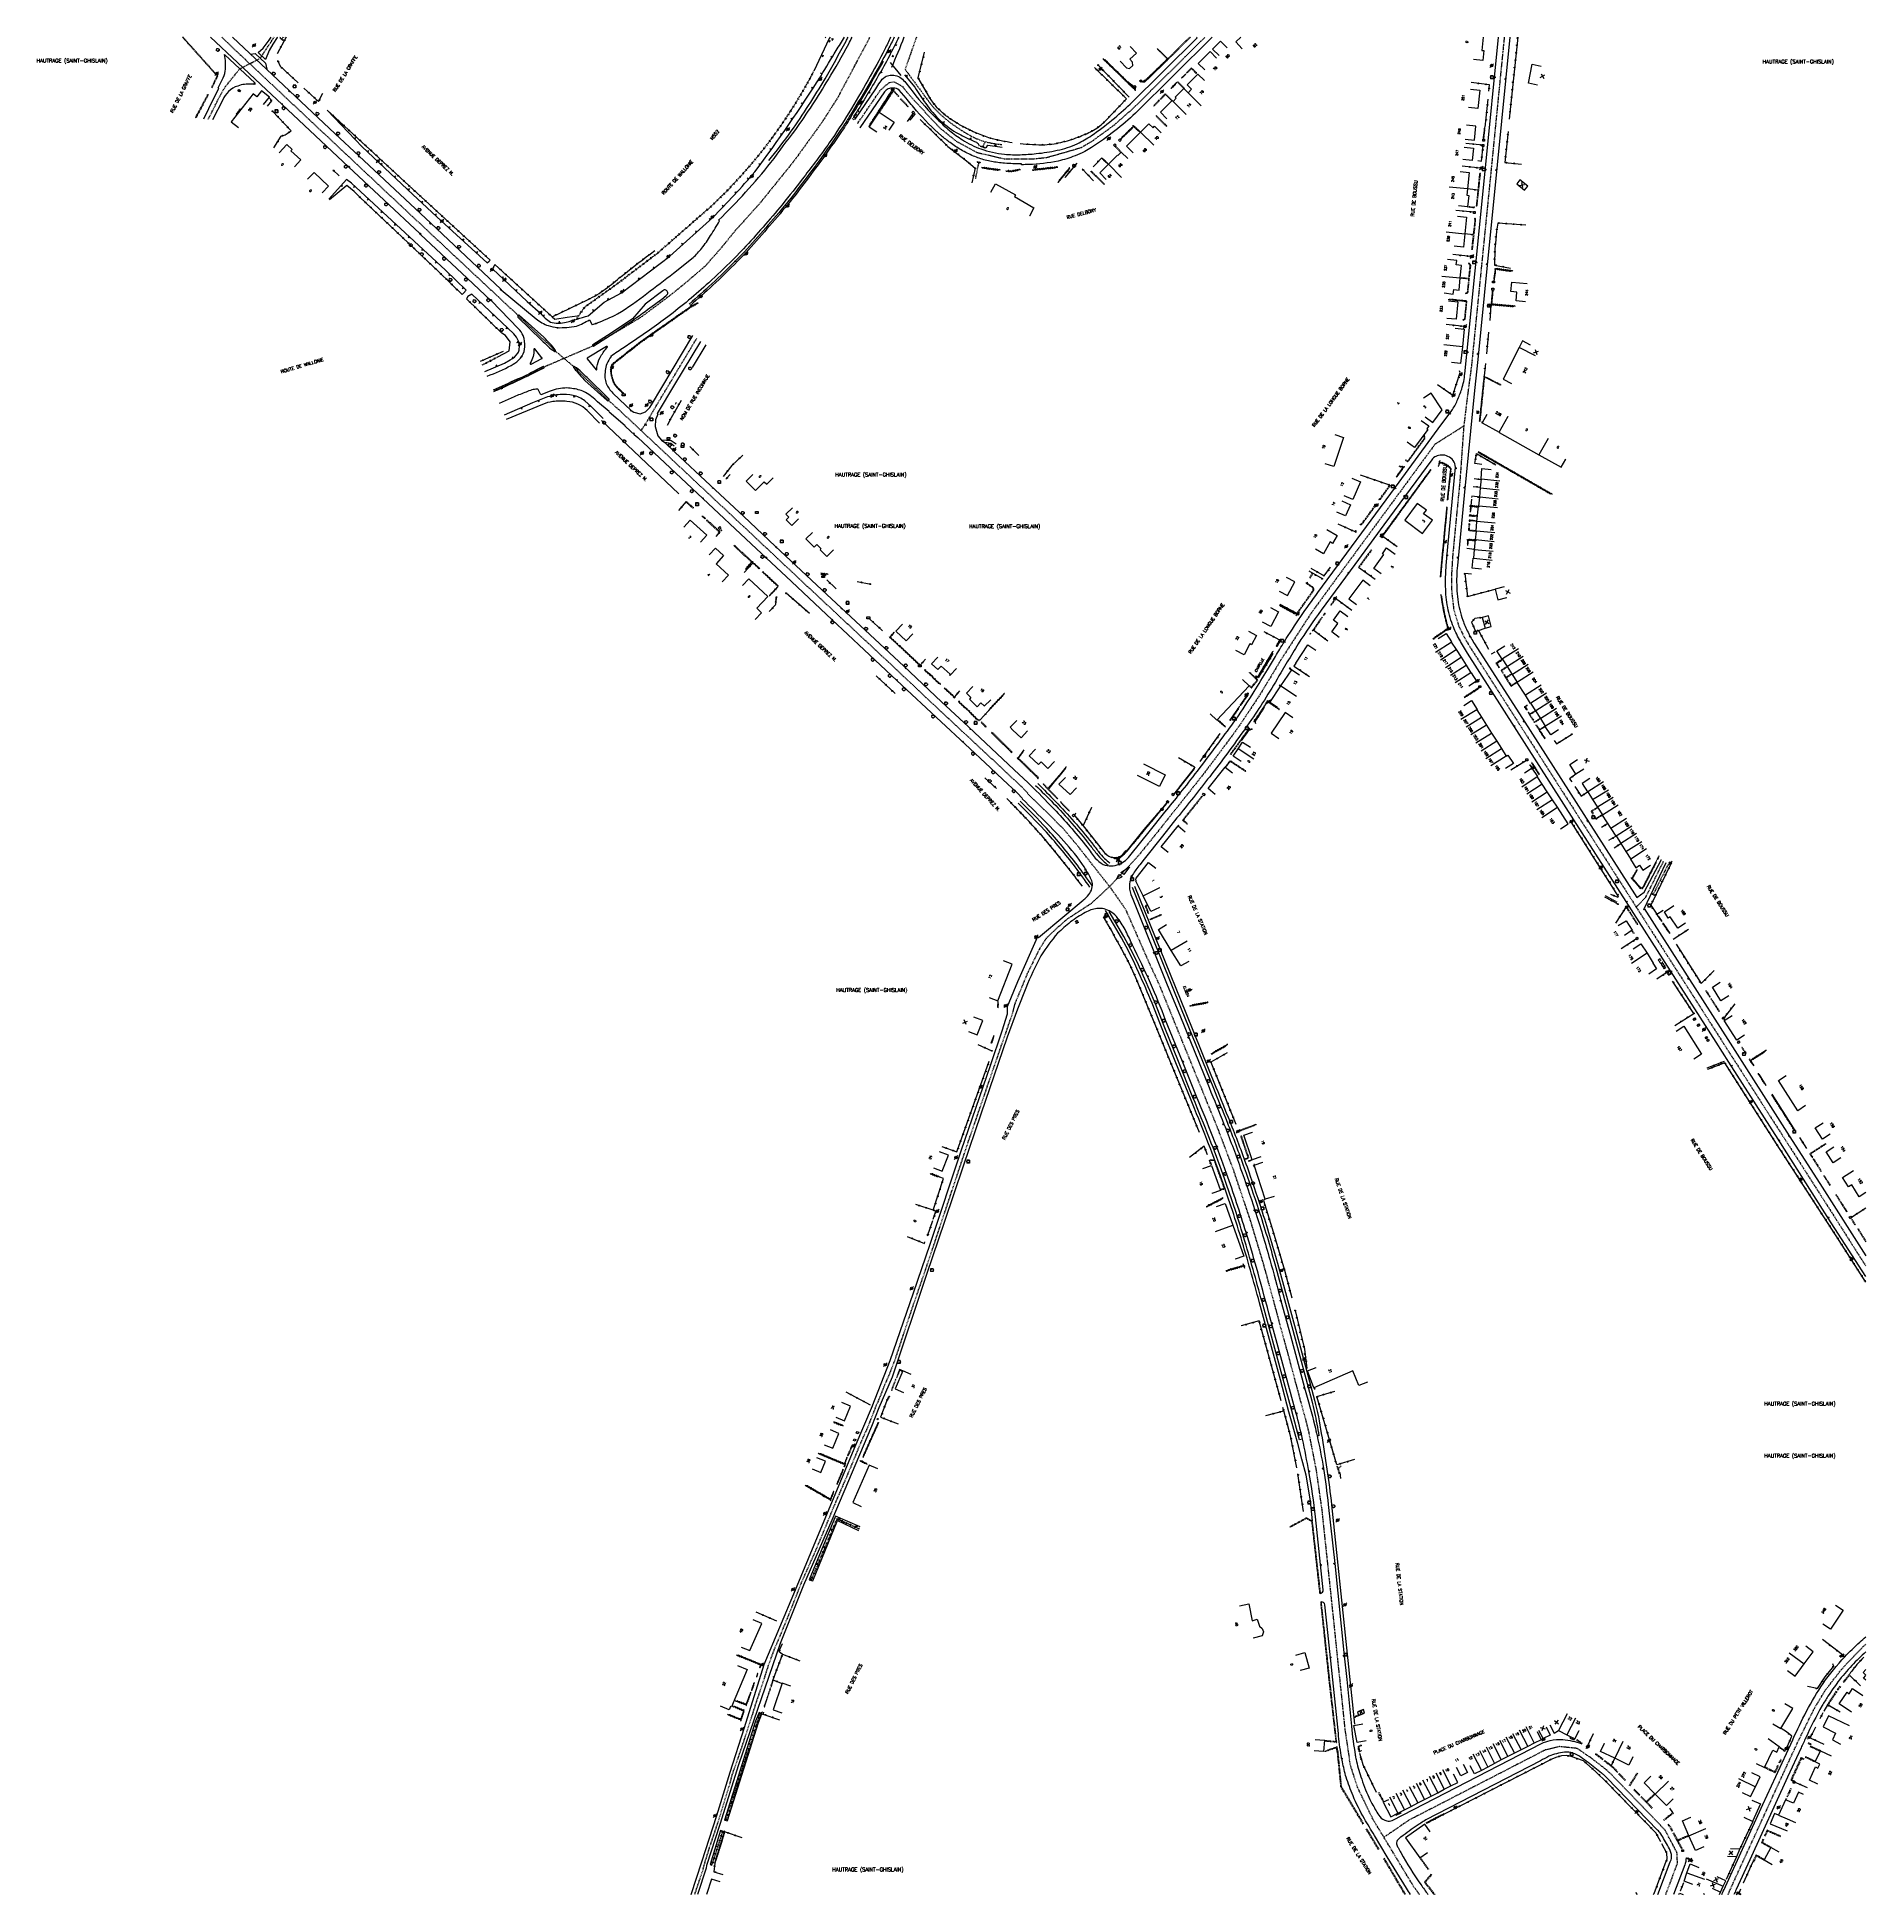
# Model space of a CAD drawing. Header units: millimetres. Extents: x 107015 to 108000, y 128000 to 129000.
import ezdxf
from ezdxf.enums import TextEntityAlignment as Align

# ---------------------------------------------------------------- set-up
doc = ezdxf.new("R2010")
doc.units = ezdxf.units.MM
doc.linetypes.add('DASHED', pattern=[0.75, 0.5, -0.25])
doc.layers.get('0').update_dxf_attribs({"linetype": 'CONTINUOUS'})
for name, color, linetype in [('W0001', 6, 'DASHED'), ('W0008', 7, 'CONTINUOUS'), ('W0100', 7, 'CONTINUOUS'), ('W0105', 7, 'CONTINUOUS'), ('W0112', 1, 'DASHED'), ('W0211', 2, 'CONTINUOUS'), ('W0220', 5, 'DASHED'), ('W0300', 7, 'CONTINUOUS'), ('W0310', 3, 'CONTINUOUS'), ('W0322', 7, 'CONTINUOUS'), ('W0400', 7, 'CONTINUOUS'), ('W0420', 7, 'CONTINUOUS'), ('W0471', 7, 'CONTINUOUS'), ('W0851', 7, 'CONTINUOUS'), ('W0980', 7, 'CONTINUOUS'), ('W0984', 7, 'CONTINUOUS'), ('W0989', 7, 'CONTINUOUS'), ('W0991', 7, 'CONTINUOUS'), ('W1102', 7, 'CONTINUOUS'), ('W1471', 7, 'CONTINUOUS')]:
    doc.layers.add(name, color=color, linetype=linetype)
doc.styles.get("Standard").update_dxf_attribs({"font": 'romans.shx', "width": 0.85})

# ---------------------------------------------------------------- blocks, each defined once
blk = doc.blocks.new('T400')
for p, q in [((-0.15, 0.3), (0.15, 0.3)), ((-0.15, -0.25), (-0.15, 0.3)), ((-0.15, 0.15), (0.15, 0.15)), ((-0.15, 0), (0.15, 0)), ((0.15, 0.3), (0.15, -0.25)), ((-0.15, -0.15), (0.15, -0.15)), ((-0.15, -0.25), (-0.15, -0.3)), ((-0.15, -0.3), (0.15, -0.3)), ((0.15, -0.3), (0.15, -0.25))]:
    blk.add_line(p, q)
blk = doc.blocks.new('T420')
for p, q in [((0.7, 0.7), (-0.8, 0.7)), ((-0.8, 0.7), (-0.8, -0.8)), ((0.7, 0.7), (0.7, -0.8)), ((0.7, -0.8), (-0.8, -0.8))]:
    blk.add_line(p, q)
blk.add_ellipse((0, 0), major_axis=(-0.53, 0.53), ratio=1, start_param=3.926991, end_param=10.210176)
blk = doc.blocks.new('T300')
for p, q in [((-0.8, 0.5), (-0.9, 0.3)), ((-0.9, 0.3), (-0.9, 0.2)), ((-0.9, 0.2), (-0.7, 0.1)), ((-0.7, 0.6), (-0.8, 0.5)), ((-0.8, -0.1), (-0.7, 0.1)), ((-0.6, 0.7), (-0.7, 0.6)), ((-0.7, 0.1), (-0.7, 0.1)), ((-0.5, 0.7), (-0.6, 0.7)), ((-0.3, 0.6), (-0.5, 0.7)), ((-0.3, 0.6), (-0.2, 0.7)), ((-0.2, 0.6), (-0.3, 0.6)), ((-0.2, 0.7), (-0.1, 0.8)), ((-0.1, 0.8), (0.1, 0.8)), ((0.1, 0.8), (0.2, 0.7)), ((0.2, 0.7), (0.3, 0.6)), ((0.3, 0.6), (0.4, 0.5)), ((0.5, 0.5), (0.3, 0.5)), ((0.4, 0.5), (0.4, 0.5)), ((0.6, 0.4), (0.5, 0.5)), ((0.6, 0.4), (0.7, 0.3)), ((0.7, 0.3), (0.7, 0.2)), ((0.7, 0.2), (0.7, 0.1)), ((0.7, 0.1), (0.7, -0.2)), ((-0.8, -0.2), (-0.8, -0.1)), ((-0.7, -0.3), (-0.8, -0.2)), ((-0.8, -0.2), (-0.8, -0.2)), ((-0.7, -0.4), (-0.7, -0.3)), ((-0.5, -0.5), (-0.7, -0.4)), ((-0.4, -0.5), (-0.5, -0.5)), ((-0.4, -0.5), (-0.3, -0.5)), ((-0.3, -0.5), (-0.3, -0.4)), ((-0.3, -0.6), (-0.3, -0.5)), ((-0.3, -0.5), (-0.3, -0.5)), ((-0.2, -0.7), (-0.3, -0.6)), ((-0.1, -0.8), (-0.2, -0.7)), ((0.1, -0.8), (-0.1, -0.8)), ((0.2, -0.7), (0.1, -0.8)), ((0.3, -0.5), (0.2, -0.5)), ((0.3, -0.6), (0.2, -0.7)), ((0.2, -0.7), (0.2, -0.7)), ((0.5, -0.4), (0.3, -0.5)), ((0.3, -0.5), (0.3, -0.6)), ((0.3, -0.5), (0.3, -0.5)), ((0.6, -0.3), (0.5, -0.4)), ((0.7, -0.2), (0.6, -0.3)), ((0.6, -0.3), (0.6, -0.3))]:
    blk.add_line(p, q)
blk = doc.blocks.new('T471')
for p, q in [((-0.333334, 0.333334), (-0.333334, -0.333334)), ((-0.333334, 0.333334), (0.333334, 0.333334)), ((-0.333334, 0), (0, 0)), ((0.500001, 0.500001), (1.000002, 1.000002)), ((-0.500001, -0.500001), (-1.000002, -1.000002)), ((-0.333334, -0.333334), (0.333334, -0.333334))]:
    blk.add_line(p, q)
blk.add_ellipse((0, 0), major_axis=(0.471405, 0.471405), ratio=1, start_param=5.4977871438, end_param=11.780972451)
blk = doc.blocks.new('t322o')
at = {"color": 0, "linetype": 'Continuous'}
for radius in [0.25, 0.15]:
    blk.add_circle((0, 0), radius, dxfattribs=at)
blk = doc.blocks.new('t310o')
at = {"color": 0, "linetype": 'Continuous'}
for centre, start, end in [((-0.5, 0.4), 216.8699, 323.1304), ((0.5, -0.4), 36.8699, 143.1303)]:
    blk.add_arc(centre, 0.625, start, end, dxfattribs=at)
blk = doc.blocks.new('t991o')
at = {"color": 0, "linetype": 'Continuous'}
for p, q in [((-1, 1), (1, -1)), ((-1, -1), (1, 1))]:
    blk.add_line(p, q, dxfattribs=at)
blk = doc.blocks.new('t211o')
at = {"color": 0, "linetype": 'Continuous'}
for p, q in [((-0.3, 0.5), (-0.3, 0)), ((0, 1), (0, 0)), ((0.3, 0.5), (0.3, 0))]:
    blk.add_line(p, q, dxfattribs=at)
blk = doc.blocks.new('t112o')
at = {"color": 0, "linetype": 'Continuous'}
for p, q in [((-0.5, 0.5), (0.5, 0.5)), ((-0.5, -0.5), (-0.5, 0.5)), ((0.5, 0.5), (0.5, -0.5)), ((0.5, -0.5), (-0.5, -0.5))]:
    blk.add_line(p, q, dxfattribs=at)
blk = doc.blocks.new('T851')
for p, q in [((-0.2, -0.1), (0, 0.3)), ((0, 0.3), (0.2, -0.1)), ((-0.2, -0.1), (0.2, -0.1))]:
    blk.add_line(p, q)
for major_axis in [(-0.106, 0.106), (-0.0354, 0.0354), (-0.0236, 0.0236)]:
    blk.add_ellipse((0, 0), major_axis=major_axis, ratio=1, start_param=3.926991, end_param=10.210176)
blk = doc.blocks.new('T1471')
at = {"color": 0, "linetype": 'Continuous', "flags": 128}
blk.add_lwpolyline([(-0.75, -0.5), (-0.75, 0.5), (0.75, 0.5), (0.75, -0.5), (-0.75, -0.5)], dxfattribs=at)

msp = doc.modelspace()

# ---------------------------------------------------------------- linework, layer by layer
at = {"layer": 'W0001'}
for points in [[(107107.5, 128955.8), (107110.3, 128961.4), (107114.2, 128969.1), (107116.6, 128973.2), (107124.5, 128983), (107135.5, 128988.6), (107136.3, 128989.9), (107138.6, 128993.4), (107141.2, 128997.3), (107143, 129000)], [(107114.8, 129000), (107117, 128997.9), (107127.8, 128987.6), (107162, 128955.5), (107211.5, 128909), (107255, 128868.3), (107273.5, 128851), (107281, 128843.8), (107287.6, 128837.6), (107294.5, 128830.9), (107304.3, 128822.6), (107310.9, 128815.9), (107320.5, 128806.8), (107326.1, 128801.6)], [(107446.9, 128968.2), (107443.1, 128962.2), (107438, 128954.2), (107422.8, 128933.2), (107404.8, 128910.9), (107390.1, 128894.5), (107385.7, 128888.9), (107375.2, 128876.8), (107362.6, 128866.1), (107356.1, 128860.9)], [(107356.1, 128860.9), (107340.2, 128849), (107314.6, 128833.7), (107288.4, 128822.4), (107261.2, 128809.6)], [(107340.6, 128788.2), (107344.2, 128793.8), (107347.6, 128799.6), (107370.5, 128837.8)], [(107548.8, 128592.9), (107545, 128596.8), (107524.3, 128616.2), (107503.2, 128635.8), (107472.8, 128664.4), (107430.6, 128703.8), (107396.9, 128735.4), (107351.2, 128778.2), (107330, 128798.1), (107326.1, 128801.6)], [(107570.3, 128525.4), (107565.4, 128521.1), (107558.8, 128515), (107554.9, 128508.8), (107548.5, 128495.8), (107541.7, 128479.3), (107540.4, 128474.2), (107530.8, 128446.5), (107516.5, 128404.9), (107493.2, 128335.1), (107486, 128314.4), (107477, 128287.3), (107474, 128279.6), (107470.9, 128272.5), (107468.9, 128267.3), (107466.8, 128262.5), (107466.2, 128260.9), (107464.1, 128255.5), (107461.9, 128250.1), (107459.2, 128244.2), (107456.5, 128237.7), (107454.3, 128232.3), (107449.4, 128220.7), (107444.8, 128210.1), (107437.9, 128193.3), (107434.3, 128184.7), (107427, 128168.3), (107421, 128153.1), (107415.5, 128139.6), (107412.2, 128132), (107409, 128123.2), (107406.8, 128116.3), (107402.9, 128104.7), (107400.7, 128097.8), (107394.8, 128079.6), (107389.4, 128064), (107388.3, 128059.8), (107381.7, 128038.3), (107377.3, 128025.2), (107374.3, 128015.6), (107373.8, 128013.3), (107369.3, 128000)], [(107925.9, 128000), (107926.6, 128001.8), (107931, 128011.5), (107941.1, 128033.5), (107954.7, 128063.3), (107962.9, 128081.1), (107972.3, 128100.2), (107978.3, 128110.1), (107986.9, 128121.2), (107998.7, 128133.6), (108000, 128134.7)], [(107892.3, 128000), (107898.6, 128016.8), (107898.3, 128022.6), (107891.9, 128034.6), (107889.4, 128037.3), (107863.4, 128064.2), (107859.7, 128067.6), (107852.3, 128073.3), (107844.6, 128078.6), (107835.1, 128079.6), (107827.4, 128077.8), (107754, 128040), (107747.3, 128035.4), (107740.5, 128030.8), (107740.5, 128030.8)], [(107759.7, 128000), (107756.5, 128004.3), (107740.5, 128030.8), (107734.8, 128040.1), (107726.3, 128057.7), (107722.7, 128069), (107722, 128072.1), (107722, 128072.1)]]:
    msp.add_lwpolyline(points, dxfattribs=at)
at = {"layer": 'W0001', "flags": 128}
for points in [[(107446.9, 128968.2), (107463.8, 129000)], [(107457.1, 128953.5), (107469.3, 128971.3), (107474.1, 128975.6), (107476.8, 128976), (107481.3, 128973.4), (107485.1, 128968.7), (107501.2, 128951.3), (107510.2, 128944), (107521.5, 128937.9), (107536.2, 128934.5), (107551.3, 128934.4), (107559.2, 128935.3), (107577.4, 128940.5), (107583.1, 128943.8), (107594.9, 128952.4), (107605.3, 128961.5), (107644.2, 129000)], [(107805.3, 129000), (107798.4, 128930.4), (107787.6, 128822.6), (107785.9, 128810.1), (107783.5, 128790.6), (107781.4, 128760.9), (107779.3, 128739.4), (107777.5, 128720.5), (107776.9, 128710.5), (107777, 128701.4), (107778.1, 128691.7), (107780.9, 128682.7), (107784.3, 128675.9), (107787.4, 128670.8), (107813.2, 128630.5), (107845.5, 128580), (107873.8, 128535.7), (107876.3, 128531.7), (107878.6, 128533.8), (107881.4, 128536.8), (107891.1, 128556.3), (107891.1, 128556.3)], [(107783.5, 128790.6), (107768, 128780.8), (107756.5, 128765.1), (107743.6, 128747.5), (107714.9, 128708.5), (107701.2, 128689.7), (107685.3, 128665.1), (107673.9, 128646.2), (107663.4, 128630.3), (107658.8, 128623.9), (107649.2, 128611), (107643.4, 128603.3), (107630, 128586.3), (107625.9, 128581.2), (107617.8, 128571), (107608.1, 128559), (107592.8, 128542.7), (107575.6, 128564.6), (107567.8, 128573.9), (107560.1, 128581.6), (107548.6, 128592.7), (107548.6, 128592.7)], [(107570.3, 128525.4), (107583.2, 128533.8), (107592.8, 128542.7), (107601.3, 128530.6), (107614.6, 128500.4), (107619.4, 128490.1), (107639.2, 128441.4), (107651.4, 128411.4), (107659.5, 128389.8), (107668.7, 128362.4), (107675.5, 128339.7), (107681.9, 128316.4), (107684.4, 128306.9), (107688.2, 128293.2), (107695.5, 128265.9), (107698.3, 128255.7), (107700, 128248.8), (107704, 128228.5), (107707.1, 128206.6), (107713.5, 128146.2), (107716, 128122), (107716.7, 128115.7), (107719.5, 128088.7), (107722, 128072.1), (107722, 128072.1)], [(107876.3, 128531.7), (107923.1, 128458.6), (107955.2, 128408.5), (107979, 128371.3), (108000, 128338.3)]]:
    msp.add_lwpolyline(points, dxfattribs=at)
at = {"layer": 'W0008', "flags": 128}
for points in [[(107257.7, 128817.5, 0.040161), (107270.6, 128823.3, 0.0524), (107274.5, 128826, 0.0676), (107276.5, 128828.4, 0.1191), (107278, 128833.2, 0.1209), (107277, 128839.3, 0.0913), (107274.6, 128843), (107259.9, 128858.2), (107259.8, 128858.1), (107247, 128870.2), (107221.8, 128893.8), (107221.4, 128894.2), (107183, 128930.2), (107147.3, 128963.7), (107135.8, 128974.5), (107123.3, 128986.3), (107108.7, 129000)], [(107120.5, 129000), (107151.2, 128971.1), (107175.8, 128948), (107188.6, 128936.1), (107227.3, 128899.8), (107265, 128864.4), (107265.4, 128864), (107265.3, 128863.9), (107284, 128848.3, 0.091), (107290.6, 128844.7, 0.05), (107295.5, 128843.6, 0.0526), (107305.7, 128844.4, 0.0488), (107312.7, 128847.8), (107314, 128845.5, 0.1688), (107314.1, 128845.3, 0.1313), (107314.3, 128845.3, 0.052), (107316.5, 128846, 0.0343), (107327.9, 128851.1, 0.0363), (107343.7, 128862, 0.0005), (107358, 128872.9), (107368.6, 128881.3, 0.0191), (107373.2, 128886.3, 0.0311), (107378, 128893.2, 0.0077), (107382.8, 128901.1), (107382.3, 128901.5, 0.029805), (107410.5, 128932.5, -0.0084), (107423.8, 128950.2, 0.017372), (107441.3, 128977.1)], [(107144.8, 129000, -0.000105), (107144.7, 128999.9)], [(107441.3, 128977.1, 0.0114), (107452.4, 128996.4, 0.003341), (107454.2, 129000, 0.0063)], [(107474.9, 129000, -0.005922), (107471.8, 128993.5, -0.0133), (107462.8, 128977, -0.004), (107452.5, 128959.3), (107452.5, 128959.3)], [(107455.9, 128955.8), (107467, 128972.2, 0.0033), (107469.2, 128975.7, -0.1097), (107471.9, 128978.6, -0.0998), (107474.6, 128979.5, -0.0937), (107477.4, 128979.4, -0.1061), (107480.6, 128977.9, -0.0654), (107483.1, 128975.4), (107487, 128970.3, 0.0352), (107500.1, 128955.7, 0.0196), (107506.6, 128949.8, 0.0331), (107513.6, 128944.7, 0.0543), (107523.5, 128939.8, 0.0609), (107536.2, 128937, 0.0309), (107544.7, 128936.7, 0.0197), (107553.3, 128937.3, 0.0298), (107564.6, 128939.1, 0.0539), (107575.4, 128942.6, 0.0369), (107583, 128947, 0.025), (107594.1, 128955.3, 0.0243), (107603.9, 128964), (107639.9, 128999.7), (107639.6, 129000)], [(107648, 129000), (107606.7, 128959.1, -0.0292), (107595.7, 128949.6, -0.026), (107583.1, 128940.6, -0.0202), (107579.4, 128938.4, -0.0278), (107574.2, 128936.1, -0.036), (107565.2, 128933.3, -0.0433), (107549.3, 128931.4, -0.0013), (107545.4, 128931.3), (107545.3, 128931.8, -0.0161), (107536.3, 128932.1, -0.0151), (107532.6, 128932.5, -0.0315), (107525.9, 128933.8, -0.0324), (107519.5, 128936, -0.0327), (107512.9, 128939.3, -0.0278), (107506.9, 128943.2, -0.018), (107502.3, 128946.9, -0.0376), (107488.9, 128960.4, -0.0034), (107483.2, 128967.2), (107479.6, 128971.5, 0.2242), (107476.3, 128972.6, 0.0939), (107473.6, 128972.1, 0.1435), (107471.6, 128970.5), (107458.3, 128951.1), (107458.3, 128951.1)], [(107551.7, 128595.8, -0.007876), (107564, 128583.2, -0.0242), (107580.7, 128563.8, -0.0039), (107585.1, 128558, 0.0879), (107589.4, 128554.6, 0.1137), (107593.6, 128553.8, 0.0867), (107597.9, 128554.7, 0.0769), (107601.3, 128556.7, 0.054), (107604.5, 128560.1), (107614.2, 128572.2), (107622.6, 128582.7, 0.0015), (107630.8, 128592.9, 0.0044), (107640.1, 128604.8, 0.0038), (107651.6, 128620.1, 0.0071), (107660.9, 128632.8, 0.0129), (107670.7, 128647.7, 0.0057), (107677.8, 128659.4, -0.0018), (107682.1, 128666.6, -0.0035), (107686.9, 128674.5, -0.0104), (107695.7, 128688, -0.0091), (107705, 128701), (107746.7, 128757.7), (107769.8, 128789.1), (107777, 128798.9, 0.0527), (107780, 128804.4, 0.0276), (107782.4, 128810.5, 0.0528), (107784.1, 128818.8), (107795.3, 128929.6), (107802.3, 129000, 0.0812)], [(107808.3, 129000), (107801.5, 128931.3), (107796.1, 128877.3), (107791.1, 128826.4), (107789.3, 128809.7), (107783.7, 128753.3), (107780.1, 128715.5, 0.0178), (107779.7, 128709.8, 0.0397), (107780.3, 128697.2, 0.0521), (107783, 128686.1, 0.0301), (107785.8, 128679.6, 0.0264), (107789.3, 128673.4), (107816.3, 128631.2), (107848.2, 128581.4), (107850.6, 128577.6), (107876.7, 128536.8), (107880.6, 128539.7), (107890, 128557.2), (107890, 128557.2)], [(107105.2, 128956.1), (107110.6, 128967.1), (107113.2, 128972.4), (107112.8, 128972.7), (107115, 128977, 0.0791), (107116.7, 128981.7, 0.0778), (107116.3, 128990.7), (107132.8, 128975.3), (107132.5, 128975.1), (107132.2, 128975.1), (107132.2, 128974.6), (107130.8, 128974.7, 0.1067), (107123.4, 128973.7, 0.1066), (107118.4, 128970.8, 0.0817), (107115.3, 128966.2), (107109.8, 128955.5)], [(107452.5, 128959.3, -0.011686), (107441.9, 128943.1, -0.0133), (107428.1, 128924.6, -0.0074), (107416.5, 128909.8, -0.0119), (107395.7, 128886), (107389.9, 128880.1, -0.0076), (107377, 128867.8, -0.0224), (107354.9, 128849.4, -0.012), (107345.1, 128842.2), (107334.8, 128835.2, -0.0043), (107327.9, 128830.6, 0.0042), (107324.2, 128828.1), (107324.4, 128828, 0.0468), (107322.1, 128824.2, 0.0738), (107321, 128816.6, 0.113), (107323.3, 128810.8, 0.0561), (107325.3, 128808.4), (107329, 128804.9)], [(107261.3, 128809.2, 0.003375), (107269.9, 128813.1, 0.0057), (107281.1, 128818.4, 0.0007), (107286.8, 128821.3), (107288.1, 128821.8, 1.0567), (107287.8, 128822.6), (107286.7, 128822.2), (107286, 128821.8, -0.0276), (107273.9, 128815.8, 0.0025), (107261, 128809.9)], [(107323.4, 128798.4), (107317.1, 128803.7, 0.0546), (107310.7, 128808.7, 0.0815), (107304.2, 128810.7, 0.0371), (107300.6, 128811.1, 0.0515), (107296, 128810.7, 0.0473), (107291.6, 128809.4), (107286.6, 128807.4), (107285.2, 128810.3, 0.311148), (107284.7, 128810.4, 0.062986), (107281.7, 128810.1, 0.037005), (107278.7, 128808.9, 0.0043), (107272.2, 128806.4), (107264.1, 128802.8)], [(108000, 128332.7), (107981.4, 128361.7), (107952.8, 128406.6), (107926.3, 128448.1), (107919.4, 128458.9), (107894.8, 128497.3), (107870.9, 128534.7), (107842.8, 128578.6), (107785.5, 128668.3, -0.0185), (107781.2, 128675.6, -0.0327), (107777.5, 128683.5, -0.0499), (107774.6, 128694.3, -0.0378), (107773.7, 128705.6, -0.0244), (107774.1, 128715.6), (107774.9, 128725.6), (107779, 128768.5, 0.1889), (107777.8, 128772, 0.1146), (107775, 128774.3, 0.1218), (107771.5, 128775, 0.1025), (107768.5, 128774.3, 0.1228), (107766.3, 128772.5), (107740.5, 128737.4), (107724.8, 128716), (107706.7, 128691.4, 0.0184), (107694.4, 128673.3, 0.0055), (107688.5, 128663.6), (107685, 128657.7, -0.0036), (107677.1, 128644.6, -0.012), (107669.2, 128632.6, -0.0038), (107665.9, 128627.8, -0.0102), (107646.7, 128601.8, -0.0032), (107629.1, 128579.6), (107621.3, 128569.8), (107611.5, 128557.5), (107609.1, 128554.4, 0.0479), (107605.2, 128548.9, 0.0656), (107603.8, 128545.2, 0.087), (107603.6, 128541.2, 0.0616), (107605.4, 128535.8), (107623.9, 128489.7), (107630.6, 128473.5), (107646.4, 128434.4, -0.0014), (107654.4, 128414.8, -0.0086), (107663.2, 128391.3, -0.0082), (107671.1, 128368.4, -0.0086), (107679.1, 128341.8, -0.0034), (107685.1, 128319.7), (107690.2, 128300.9), (107697.8, 128272.8, -0.0073), (107703.3, 128252.4, -0.0042), (107704.5, 128247, -0.0138), (107708, 128229.4, -0.0133), (107710.5, 128209.9), (107714, 128178.2), (107719.1, 128128.5), (107720.5, 128115.8), (107723.1, 128090.6, 0.0243), (107725.1, 128075, 0.010765), (107725.5, 128072.7)], [(107553, 128597.1, -0.006133), (107562.5, 128587.6, -0.0254), (107582, 128565.2, -0.0031), (107585.7, 128560.5, 0.0308), (107589.1, 128556.7, 0.0238), (107592.1, 128554.1), (107592.1, 128554.1)], [(107554.1, 128598.2, -0.005512), (107563.6, 128588.5, -0.0256), (107583.2, 128566.2, -0.0032), (107586.9, 128561.4), (107586.8, 128561.5, 0.0311), (107590.1, 128557.8, 0.024), (107593, 128555.3), (107593, 128555.3)], [(107582.2, 128542.4, 0.0054), (107574.3, 128553.2, 0.0225), (107557.7, 128573.1, 0.01151), (107543.5, 128587.6)], [(107583.4, 128543.3, 0.0054), (107575.5, 128554.1, 0.0224), (107558.8, 128574.1, 0.011752), (107544.6, 128588.7)], [(107568.8, 128527.1), (107578.5, 128535.3, 0.0263), (107580.3, 128536.9, 0.0784), (107582.6, 128539.9, 0.1161), (107583.6, 128543.4, 0.099), (107582.9, 128546.5, 0.0356), (107581.4, 128549.5, 0.0453), (107571.1, 128563.8, 0.0189), (107559.3, 128576.5, 0.002376), (107545.8, 128589.9)], [(107599.5, 128548, -0.0567), (107598.2, 128547.2, -0.0573), (107596.7, 128546.8, -0.066), (107597.4, 128548.4, -0.0363), (107598, 128549.2), (107599.5, 128548), (107599.5, 128548)], [(107604.9, 128542.4), (107631.3, 128476.9), (107648.7, 128434.1, -0.0023), (107656.1, 128415.8, -0.0083), (107665.3, 128391.2, -0.0075), (107673, 128368.8, -0.0119), (107681.8, 128339.5), (107691.5, 128303.9), (107701.7, 128265.8, -0.0211), (107704.4, 128253.2, -0.0006), (107705.5, 128247), (107704.5, 128247), (107704.5, 128247)], [(107606.3, 128542.8), (107633.9, 128474.6), (107650.1, 128434.6, -0.0017), (107657.5, 128416.3, -0.0085), (107666.8, 128391.8, -0.0074), (107674.4, 128369.3, -0.0119), (107683.2, 128339.9), (107692.9, 128304.3), (107703.2, 128266.1, -0.0256), (107706.8, 128248.2, -0.0038), (107709.8, 128228.9, -0.01), (107712.3, 128209.8), (107720.8, 128129.3), (107724.6, 128091.6), (107724.6, 128091.6)], [(107706.3, 128162.1, 0.1301), (107707.4, 128162.7, 0.203), (107707.8, 128164), (107703.7, 128203.3, 0.0173), (107700.1, 128227.7, 0.011), (107696.7, 128245.1, 0.0118), (107693.3, 128259), (107686.1, 128285.5), (107678.6, 128313, 0.003), (107671.9, 128337.5, 0.0058), (107666.3, 128356.4, 0.0108), (107655.8, 128388.2, 0.0075), (107648.4, 128408, 0.0038), (107640, 128428.8), (107632, 128448.4), (107623, 128470.8, 0.0085), (107614.9, 128490.6, 0.0052), (107605.2, 128511.1, 0.0117), (107601.6, 128518.6, 0.0459), (107597.3, 128525.5, 0.0838), (107593.5, 128529.1, 0.0877), (107589.9, 128530.6, 0.0801), (107586, 128530.8, 0.0941), (107579.7, 128528.7, 0.0338), (107571.8, 128523.6), (107571.8, 128523.6)], [(107702, 128201), (107700.9, 128211.9), (107698.7, 128225.7), (107696.4, 128234.3), (107694.1, 128242.8), (107689.4, 128259.9), (107684.8, 128277.1), (107673.5, 128318.6, 0.0069), (107663.6, 128353.5, 0.0126), (107652.5, 128386.9, 0.007), (107645.2, 128406.5, 0.004), (107636.3, 128428.6), (107628.4, 128447.8), (107621.2, 128466), (107615.7, 128479.8, 0.0106), (107608.6, 128496.2, 0.0249), (107599.2, 128515), (107590.6, 128529.8), (107590.6, 128529.8)], [(107696.7, 128245.1), (107695.1, 128244.7), (107690.9, 128260.3), (107686.3, 128277.5), (107674.9, 128319, 0.0069), (107665, 128354, 0.0126), (107654, 128387.5, 0.007), (107646.6, 128407, 0.004), (107637.7, 128429.1), (107629.9, 128448.4), (107622.6, 128466.6), (107617.1, 128480.4, 0.0106), (107610, 128496.9, 0.0249), (107600.5, 128515.8), (107592.6, 128529.3), (107592.6, 128529.3)], [(107571.8, 128523.6, 0.017663), (107564.8, 128517.5, 0.0365), (107555.8, 128505.4, 0.0321), (107547.8, 128488), (107543.2, 128476.7), (107537.6, 128461.6), (107523.4, 128420.1), (107514, 128392.2), (107503.9, 128362.4), (107494.2, 128333.8), (107475.7, 128278.6), (107468.5, 128262), (107464.7, 128252), (107443.2, 128201.6), (107436.4, 128185.9), (107428, 128166.5), (107415.4, 128135.2), (107393, 128069.8), (107383, 128037.7), (107375.8, 128015.6), (107375.6, 128014.1), (107371, 128000)], [(107718.2, 128071.4, -0.019638), (107717.5, 128074.8, -0.0162), (107716, 128086.7), (107713, 128115.6), (107710.3, 128141.1), (107708.7, 128156, 0.2052), (107708, 128157.2, 0.1007), (107706.8, 128157.6), (107706.8, 128157.6)]]:
    msp.add_lwpolyline(points, format="xyb", dxfattribs=at)
for points in [[(107144.7, 128999.9), (107142.2, 128996.2), (107140.3, 128992.8), (107138.3, 128988), (107134.3, 128991.8), (107137, 128994.1), (107140.3, 128998.4), (107141.4, 129000)], [(107130.2, 128990.9), (107132.7, 128991.2), (107138.3, 128986), (107139, 128982.7)], [(107600.4, 128549.2), (107598.9, 128550.3), (107603.5, 128553.2), (107600.4, 128549.2), (107600.4, 128549.2)], [(107892.3, 128555.4), (107882.1, 128533.9), (107880.6, 128530.8), (107926.9, 128458.3), (107957.5, 128410.4), (107976.5, 128380.8), (108000, 128343.9)], [(107465, 128262.8), (107474.7, 128287.5), (107487.3, 128324), (107496.2, 128350.2), (107513, 128400.9), (107528.7, 128446.3), (107535, 128464.9), (107537.9, 128474.1), (107537.8, 128478), (107543.4, 128491.6), (107554, 128515.5), (107554.5, 128515.2), (107568.8, 128527.1)], [(107367.5, 128000), (107373.3, 128017.6), (107381.4, 128042.6), (107388.6, 128065.9), (107396.3, 128089.9), (107406.8, 128123.8), (107423.7, 128164.1), (107433.7, 128188.3), (107455.9, 128241.2), (107465.1, 128263)]]:
    msp.add_lwpolyline(points, dxfattribs=at)
for points in [[(107354.1, 128860.9, 1.126), (107352.2, 128863.5), (107342.7, 128856.3), (107335.9, 128848.4), (107324.5, 128840.7), (107314.6, 128834.3, 1.1402), (107315.1, 128833.8), (107326, 128840.8, 0.0128), (107341.4, 128851.4, 0.0048), (107351.7, 128859)], [(107274.9, 128850.3, 0.8091), (107274.2, 128849.3), (107287, 128836.8, 0.0063), (107290.4, 128833.6, 0.0725), (107294.1, 128830.8, 0.7373), (107294.5, 128831.3, 0.0627), (107291.5, 128835, -0.0052), (107288.2, 128838.4)], [(107283.4, 128832.1, 0.7815), (107282.8, 128831.8, -0.0591), (107282.5, 128828, -0.0578), (107280.9, 128824.5, 0.937), (107281.3, 128824), (107287.2, 128827, 0.1956), (107287.3, 128827.1, 0.175), (107287.2, 128827.4)], [(107316.4, 128820.9, 0.1601), (107316.6, 128820.9, 0.2911), (107316.7, 128821.1), (107316.8, 128822.3, -0.1026), (107318.5, 128827.6, -0.0461), (107322, 128832.6), (107322.3, 128833, 1.152), (107322, 128833.4), (107311.6, 128827.2, 0.2484), (107311.5, 128827, 0.0792), (107311.6, 128826.8)], [(107322.3, 128804.4, 1.0185), (107323.1, 128805.4), (107311.5, 128816.7, 0.0011), (107308.6, 128819.4, 0.0828), (107304.6, 128822.7, 0.7712), (107304.2, 128822.2, 0.0177), (107305.7, 128820.3, 0.01), (107310.3, 128815.1)]]:
    msp.add_lwpolyline(points, format="xyb", close=True, dxfattribs=at)
at = {"layer": 'W0008'}
for points in [[(107329, 128804.9), (107335.3, 128799), (107336.7, 128798), (107340.1, 128797.2), (107343, 128798.3), (107345.2, 128800.6), (107346.2, 128802), (107368.5, 128839.3)], [(107372.5, 128836.2), (107358.6, 128813), (107349.3, 128797.4), (107349.6, 128797.1), (107348.3, 128793.9), (107348.1, 128790.3), (107349.6, 128785.4), (107351.6, 128783.1), (107353.3, 128781.7), (107358.8, 128776.6), (107378, 128758.6), (107395.9, 128741.9), (107412.8, 128726), (107437.9, 128702.5), (107482, 128661.3), (107502.3, 128642.2), (107516.9, 128628.6), (107541.4, 128605.6), (107548.9, 128598.6), (107551.7, 128595.8)], [(107323.3, 128798.3), (107331.9, 128790.9), (107331.8, 128790.7), (107335.1, 128787.6), (107336.9, 128786), (107338.8, 128784.4), (107373.8, 128751.6), (107399.8, 128727.2), (107421.5, 128706.9), (107443.4, 128686.3), (107451.9, 128678.4), (107478.2, 128653.7), (107502.2, 128631.4), (107514.8, 128619.6), (107528.6, 128606.6), (107535.4, 128600.3), (107543, 128593.1), (107546, 128590.1)], [(107359.4, 128780.8), (107356.8, 128782.7), (107351.8, 128783.1), (107351.7, 128783.2)], [(107358.3, 128779.7), (107356.6, 128781.2), (107353.3, 128781.7), (107353.3, 128781.7)]]:
    msp.add_lwpolyline(points, dxfattribs=at)
for points in [[(107922.5, 128000, -0.001555), (107922.9, 128000.9, -0.0069), (107924.4, 128004.3), (107944.6, 128048.4), (107951.5, 128063.5), (107960.6, 128083.3, -0.0136), (107968.1, 128098.7, -0.0305), (107977, 128113.6, -0.0378), (107988.7, 128128, -0.019), (107996.7, 128135.8, -0.006282), (108000, 128138.7, -0.0275)], [(108000, 128130.7, 0.017665), (107992.5, 128123.3, 0.025), (107985, 128114.5, 0.0196), (107979.6, 128106.7, 0.011), (107976.5, 128101.7, 0.0242), (107967.7, 128084.4, 0.0006), (107965.1, 128078.9), (107957.9, 128063.1), (107937.6, 128018.7), (107930.2, 128002.6, 0.004925), (107929, 128000, 0.0259)], [(107725.5, 128072.7, 0.026023), (107728.1, 128063.4, 0.0269), (107732.4, 128052.3, 0.0223), (107734.6, 128048, -0.0006), (107736.3, 128045.1, 0.0494), (107738.3, 128041.9, 0.1626), (107742, 128039.6, 0.1708), (107744.9, 128039.8), (107825.4, 128081.2, -0.0628), (107830, 128082.9, -0.0716), (107836.8, 128083.4, -0.0424), (107842.1, 128082.6, -0.0194), (107846.8, 128081.2), (107846.8, 128081.2)], [(107754.9, 128000, -0.006303), (107752.7, 128003.3), (107742.2, 128020.3), (107735.4, 128031.8, -0.0057), (107730, 128040.8, -0.0288), (107723.9, 128053.1, -0.028), (107720.2, 128063.1, -0.021314), (107718.2, 128071.4, -0.0168)], [(107888, 128000), (107894.7, 128017.6), (107895.1, 128018.7, 0.1193), (107895.3, 128021.6, 0.0849), (107893.7, 128025.5, 0.0043), (107891.6, 128029.3, 0.0272), (107889.6, 128032.6, 0.0357), (107887.8, 128034.7), (107860.6, 128062.8, 0.0288), (107859.1, 128064.3, 0.0068), (107857.7, 128065.3), (107850.4, 128071, 0.0131), (107846.5, 128074, 0.079), (107842.2, 128076.1, 0.086), (107837.8, 128076.6, 0.0537), (107833.4, 128075.8, 0.0403), (107829.4, 128074.4, 0.0119), (107824.8, 128072), (107763.1, 128040.1, 0.0243), (107760.4, 128038.4, 0.0053), (107758.5, 128037.2, 0.0095), (107754.2, 128034.1, -0.012), (107749.7, 128030.9, 0.0743), (107748.1, 128029.6, 0.1923), (107747.3, 128027.2, 0.1021), (107748.1, 128025.2, -0.0029), (107749.6, 128022.5, 0.0267), (107760.4, 128005.3, 0.008085), (107764.2, 128000)], [(107903.2, 128019.7, -0.0173), (107903.1, 128018.4, -0.0616), (107902.5, 128016), (107896.5, 128000, -0.0491)]]:
    msp.add_lwpolyline(points, format="xyb", dxfattribs=at)
at = {"layer": 'W0100'}
for p, q in [((107841.8, 128083.7), (107842.2, 128084.5)), ((107841.8, 128084.2), (107842.2, 128084.5)), ((107842.2, 128084.5), (107842.1, 128084)), ((107748.3, 128043.2), (107748, 128043.7)), ((107748, 128043.7), (107748, 128043.4)), ((107748.3, 128043.5), (107748, 128043.7))]:
    msp.add_line(p, q, dxfattribs=at)
at = {"layer": 'W0100', "flags": 128}
for points in [[(107651.8, 128990.1), (107648.3, 128993.6), (107652.5, 128997.9), (107656.1, 128994.3), (107656.1, 128994.3)], [(107664.2, 128993.8), (107660.7, 128997.4), (107663.4, 129000)], [(107794, 129000), (107793.3, 128992.9), (107794.3, 128992.8), (107793.8, 128987.5), (107788.8, 128988), (107788.8, 128988)], [(107598.5, 128987.1), (107601.9, 128983.5), (107602, 128983.5), (107603.6, 128983.1), (107605.4, 128984.8), (107605.2, 128986.5), (107605.2, 128986.6), (107603.8, 128988.1), (107607.3, 128991.3), (107603.9, 128995), (107603.9, 128995)], [(107644.1, 128982.4), (107640.5, 128985.9), (107646.9, 128992.2), (107650.4, 128988.7), (107650.4, 128988.7)], [(107623.7, 128956.1), (107620.2, 128959.6), (107626.5, 128965.9), (107627, 128965.4), (107628.7, 128967.1), (107628.2, 128967.7), (107632.8, 128972.4), (107635.1, 128970.1), (107636.9, 128972), (107634.6, 128974.4), (107640.3, 128980.1), (107643.9, 128976.6), (107643.9, 128976.6)], [(107823.2, 128974.2), (107818.3, 128975.2), (107820.3, 128985.4), (107825.2, 128984.4), (107825.2, 128984.4)], [(107137.3, 128963.8), (107140.4, 128967.7), (107136.1, 128971.1), (107133.7, 128967.9), (107131.6, 128969.5), (107119.9, 128954.4), (107123.8, 128951.3)], [(107787.1, 128972), (107792.1, 128971.5), (107791.1, 128961.6), (107786.1, 128962.1), (107786.1, 128962.1)], [(107467.5, 128948.8), (107463.3, 128951.6), (107468.7, 128959.7), (107476.8, 128954.2), (107474, 128950), (107474, 128950)], [(107605.5, 128937.8), (107602, 128941.3), (107609.5, 128948.9), (107613.9, 128953.4), (107616.2, 128951.2), (107617, 128952), (107620.5, 128948.5), (107620.5, 128948.5)], [(107784.2, 128945.1), (107789.2, 128944.6), (107790, 128952.1), (107785, 128952.7), (107785, 128952.7)], [(107153.9, 128930.2), (107157.3, 128933.9), (107152, 128938.8), (107152.7, 128939.5), (107149.8, 128942.2), (107145.7, 128937.8)], [(107591, 128923.4), (107587.5, 128926.9), (107592.2, 128931.6), (107597, 128936.4), (107597.2, 128936.2), (107599.1, 128938.1), (107602.6, 128934.6), (107602.6, 128934.6)], [(107783.7, 128940.7), (107788.7, 128940.2), (107788, 128933.6), (107783, 128934.1), (107783, 128934.1)], [(107781.5, 128927.7), (107786.5, 128927.2), (107785.6, 128918.3), (107785.2, 128914.9), (107786.3, 128914.8), (107785.6, 128908.7), (107780.6, 128909.2), (107780.6, 128909.2)], [(107168.9, 128916.1), (107172.3, 128919.7), (107164.5, 128927.2), (107161, 128923.5)], [(107528.9, 128916.6), (107531.3, 128921), (107542.1, 128915.1), (107541.6, 128914.2), (107552, 128908.1), (107549.6, 128903.7), (107549.6, 128903.7)], [(107813.7, 128923.2), (107812, 128921.1), (107816.2, 128917.6), (107818, 128919.8), (107813.7, 128923.2), (107813.7, 128923.2)], [(107780.1, 128903.6), (107785, 128903.1), (107784.1, 128894.1), (107783.3, 128886.9), (107778.3, 128887.4), (107778.3, 128887.4)], [(107772.9, 128862.3), (107777.8, 128861.7), (107778.1, 128864.1), (107781, 128863.8), (107781.6, 128870.4), (107782.3, 128877.1), (107779.5, 128877.4), (107779.7, 128879.8), (107774.7, 128880.3), (107774.7, 128880.3)], [(107816.7, 128857.5), (107811.7, 128858), (107812.1, 128862.7), (107808.9, 128863), (107809.3, 128868.1), (107817.6, 128867.3), (107817.6, 128867.3)], [(107775.3, 128858.1), (107780.3, 128857.5), (107779.4, 128848.1), (107774.4, 128848.6), (107774.4, 128848.6)], [(107778.8, 128843.3), (107783.7, 128842.8), (107782.8, 128833.3), (107781.8, 128824.3), (107776.9, 128824.8), (107776.9, 128824.8)], [(107819.5, 128834.2), (107815.1, 128836.5), (107813.3, 128832.9), (107804.8, 128815.9), (107809.2, 128813.6), (107809.2, 128813.6)], [(107762.8, 128795.6), (107766.9, 128792.6), (107771.9, 128799.4), (107766, 128808.4), (107761.8, 128805.6), (107761.8, 128805.6)], [(107790.6, 128798.6), (107790.5, 128797.6), (107791.5, 128797.5), (107791.6, 128798.5), (107790.6, 128798.6), (107790.6, 128798.6)], [(107760.6, 128793.6), (107764.7, 128790.7), (107763.6, 128789.2), (107764.1, 128788.8), (107757, 128779.1), (107753, 128782), (107753, 128782)], [(107795.9, 128796.8), (107793.5, 128792.4), (107802.5, 128787.3), (107802.5, 128787.2), (107824, 128775.2), (107836, 128768.4), (107838.5, 128772.7), (107838.5, 128772.7)], [(107714, 128786.1), (107718.8, 128784.5), (107713.6, 128768.8), (107708.9, 128770.3), (107708.9, 128770.3)], [(107793.1, 128713.6), (107788.1, 128714.1), (107788.6, 128719.4), (107788.9, 128719.4), (107789.3, 128724.2), (107789.8, 128729.3), (107790.3, 128734.1), (107790.1, 128734.1), (107790.6, 128739.3), (107791.4, 128747.5), (107791.6, 128747.5), (107792.1, 128752.3), (107792.6, 128757.3), (107793.1, 128762.2), (107792.8, 128762.2), (107793.3, 128767.7), (107798.3, 128767.2), (107798.3, 128767.2)], [(107723.3, 128762.6), (107727.9, 128760.5), (107723.7, 128751), (107719.1, 128753), (107719.1, 128753)], [(107717.9, 128750.3), (107722.5, 128748.2), (107719.8, 128742.2), (107715.2, 128744.2), (107715.2, 128744.2)], [(107766.6, 128739.9), (107761.9, 128743.4), (107763.4, 128745.3), (107758.5, 128749), (107751.8, 128739.9), (107761.3, 128732.8), (107766.6, 128739.9), (107766.6, 128739.9)], [(107709.7, 128734.9), (107715.4, 128731.6), (107712.9, 128727.4), (107711.6, 128728.2), (107708, 128721.9), (107703.7, 128724.4), (107703.7, 128724.4)], [(107739.1, 128711), (107735, 128713.9), (107740.4, 128721.4), (107739.7, 128721.9), (107741.9, 128725), (107746.6, 128721.6), (107746.6, 128721.6)], [(107684.1, 128701.8), (107688.6, 128699.4), (107692.5, 128706.8), (107688.1, 128709.1), (107688.1, 128709.1)], [(107733.1, 128704.6), (107729.1, 128707.6), (107721.7, 128697.6), (107725.7, 128694.6), (107725.7, 128694.6)], [(107805.2, 128704), (107800.4, 128702.8), (107801.9, 128697), (107806.7, 128698.3), (107806.7, 128698.3)], [(107679.4, 128692.9), (107683.8, 128690.5), (107679.6, 128682.6), (107675.2, 128685), (107675.2, 128685)], [(107716.4, 128676.8), (107712.4, 128679.8), (107715.7, 128684.3), (107713.3, 128686.1), (107717, 128691.1), (107721, 128688.1), (107721, 128688.1)], [(107796.8, 128688.4), (107793.5, 128687.6), (107795.1, 128681.8), (107798.3, 128682.7), (107796.8, 128688.4), (107796.8, 128688.4)], [(107667.6, 128680.1), (107672, 128677.8), (107669.3, 128672.8), (107668.4, 128673.3), (107665.2, 128667.4), (107660.8, 128669.8), (107660.8, 128669.8)], [(107769.8, 128676.3), (107774, 128679), (107776.9, 128674.4), (107776.7, 128674.3), (107779.4, 128670.3), (107782.1, 128666.1), (107784.8, 128661.9), (107787.3, 128657.7), (107787.5, 128657.8), (107790.4, 128653.3), (107786.2, 128650.6), (107786.2, 128650.6)], [(107693.1, 128663), (107693.1, 128663), (107699.6, 128672.8), (107703.8, 128670), (107703.8, 128670)], [(107834.6, 128627), (107830.4, 128624.3), (107827.4, 128628.9), (107827.6, 128629), (107825, 128633.1), (107822.3, 128637.3), (107819.7, 128641.4), (107819.5, 128641.3), (107816.7, 128645.7), (107812.2, 128652.6), (107812.4, 128652.8), (107809.7, 128656.9), (107807.1, 128661.1), (107804.4, 128665.2), (107804.2, 128665.1), (107801.4, 128669.6), (107805.6, 128672.3), (107805.6, 128672.3)], [(107683.2, 128639), (107679.1, 128641.8), (107685.1, 128650.8), (107690.9, 128659.4), (107695, 128656.6), (107695, 128656.6)], [(107664.4, 128654.2), (107668, 128650.7), (107650.5, 128632.3), (107646.9, 128635.7), (107646.9, 128635.7)], [(107671.9, 128654.6), (107672.5, 128655.4), (107671.7, 128656.1), (107671.2, 128655.2), (107671.9, 128654.6), (107671.9, 128654.6)], [(107783.5, 128640.1), (107787.7, 128642.8), (107790.7, 128638), (107790.5, 128637.9), (107793.1, 128633.8), (107795.7, 128629.6), (107798.5, 128625.3), (107801.3, 128620.9), (107803.9, 128617), (107806.4, 128612.9), (107807.3, 128613.5), (107810.2, 128608.9), (107806, 128606.3), (107806, 128606.3)], [(107691.4, 128633.5), (107687.3, 128636.3), (107679.8, 128625.2), (107683.9, 128622.4), (107683.9, 128622.4)], [(107663.6, 128610), (107659.4, 128612.8), (107662.1, 128616.8), (107664.4, 128620.4), (107668.6, 128617.7), (107668.6, 128617.7)], [(107611, 128608.7), (107622.8, 128602.8), (107619.6, 128596.5), (107607.8, 128602.4), (107607.8, 128602.4)], [(107848.1, 128605.8), (107843.8, 128603.2), (107840.6, 128608.3), (107844.8, 128611), (107844.8, 128611)], [(107575, 128595.9), (107571.5, 128592.2), (107565.5, 128597.8), (107569, 128601.4), (107569, 128601.4)], [(107649.7, 128592.3), (107645.8, 128595.4), (107655, 128607), (107658.9, 128603.9), (107658.9, 128603.9)], [(107835.6, 128573.7), (107839.8, 128576.4), (107834, 128585.4), (107831.2, 128589.4), (107828.4, 128593.7), (107825.8, 128597.8), (107823.1, 128601.9), (107823.3, 128602), (107820.4, 128606.5), (107816.2, 128603.8), (107816.2, 128603.8)], [(107851.3, 128600.9), (107847.2, 128598.1), (107850.1, 128593.6), (107850.3, 128593.7), (107852.9, 128589.5), (107855.6, 128585.4), (107858.2, 128581.3), (107858, 128581.1), (107862.7, 128573.9), (107865.3, 128569.8), (107865.5, 128569.9), (107868.1, 128565.8), (107870.8, 128561.6), (107873.4, 128557.5), (107873.2, 128557.4), (107876.2, 128552.8), (107878.2, 128554.1), (107879.9, 128551.5), (107884.1, 128554.2), (107884.1, 128554.2)], [(107624.4, 128561), (107620.5, 128564.1), (107629.7, 128575.4), (107633.5, 128572.2), (107633.5, 128572.2)], [(107902.9, 128522.9), (107898.7, 128520.2), (107894.6, 128526.4), (107893.5, 128525.7), (107891.5, 128529), (107896.7, 128532.4), (107896.7, 128532.4)], [(107635.4, 128502.4), (107631.1, 128499.9), (107626, 128508.2), (107619.2, 128519.6), (107623.5, 128522.2), (107623.5, 128522.2)], [(107866.6, 128521.7), (107870.9, 128524.3), (107874.2, 128519.1), (107870, 128516.4), (107870, 128516.4)], [(107874.7, 128509.1), (107878.8, 128511.8), (107882.2, 128506.8), (107885.5, 128501.5), (107885.3, 128501.4), (107887.3, 128498.3), (107883.1, 128495.5), (107883.1, 128495.5)], [(107527.9, 128483), (107532.6, 128481.2), (107540.3, 128500.8), (107535.6, 128502.6)], [(107635.5, 128487.3), (107635.5, 128486.6), (107635.8, 128486.7), (107635.8, 128487.3), (107635.5, 128487.3), (107635.5, 128487.3)], [(107926.2, 128483.9), (107922, 128481.2), (107917.4, 128488.5), (107921.6, 128491.2), (107921.6, 128491.2)], [(107897.8, 128464.8), (107902, 128467.5), (107911.6, 128452.5), (107907.4, 128449.8), (107907.4, 128449.8)], [(107934.7, 128462.7), (107930.5, 128460), (107923.8, 128470.6), (107928.1, 128473.3), (107928.1, 128473.3)], [(107967.5, 128424.7), (107963.3, 128422), (107952.9, 128438.3), (107957.1, 128441), (107957.1, 128441)], [(107674.3, 128397.1), (107669.5, 128395.5), (107665.1, 128408.8), (107669.8, 128410.4), (107669.8, 128410.4)], [(107980.8, 128409.4), (107976.6, 128406.7), (107972.8, 128412.7), (107977, 128415.4), (107977, 128415.4)], [(107498, 128391.3), (107502.7, 128389.5), (107506, 128398), (107501.3, 128399.8)], [(107986.6, 128396.6), (107982.4, 128393.9), (107978.6, 128399.9), (107982.8, 128402.5), (107982.8, 128402.5)], [(107643, 128390.8), (107647.7, 128392.5), (107652.4, 128379.5), (107652.6, 128379.1), (107647.9, 128377.4), (107647.9, 128377.4)], [(107681.4, 128375.8), (107676.6, 128374.3), (107670.6, 128392.7), (107675.3, 128394.3), (107675.3, 128394.3)], [(108000, 128377.9), (107996.4, 128375.7), (107992.4, 128382.1), (107990.6, 128381), (107987.4, 128386), (107993.4, 128389.8), (107993.4, 128389.8)], [(107650.3, 128370.4), (107655, 128372.1), (107659.2, 128360.4), (107665.1, 128343.7), (107660.4, 128342), (107660.4, 128342)], [(107486, 128280), (107481.4, 128281.9), (107477.3, 128272.2), (107481.9, 128270.3)], [(107731.7, 128275.9), (107727, 128274.1), (107723.8, 128282), (107702.8, 128272.8), (107699.3, 128282), (107704, 128283.8), (107704, 128283.8)], [(107445.4, 128256.9), (107450, 128255), (107453.3, 128262.9), (107448.7, 128264.9)], [(107439.2, 128242.1), (107443.8, 128240.2), (107447.1, 128248.1), (107442.5, 128250.1)], [(107432.7, 128229.1), (107437.3, 128227.2), (107439.8, 128233.2), (107435.2, 128235.1)], [(107468, 128229.1), (107463.4, 128231.2), (107454.5, 128211), (107459.1, 128208.9)], [(107394.5, 128133.2), (107399.1, 128131.3), (107405.5, 128145.9), (107400.9, 128147.9)], [(107662.8, 128155.4), (107667.7, 128156.4), (107669.5, 128147.4), (107672.2, 128148.3), (107673.5, 128144.5), (107675, 128143.2), (107675.7, 128141.4), (107674.9, 128139.3), (107670.1, 128137.9), (107670.1, 128137.9)], [(107693.1, 128128.9), (107697.9, 128130.2), (107700.2, 128121.8), (107695.4, 128120.5), (107695.4, 128120.5)], [(107421.2, 128112.1), (107416.5, 128113.7), (107411.6, 128099.4), (107416.3, 128097.8)], [(107729.5, 128099.6), (107726.3, 128098.4), (107726.9, 128096.4), (107730.1, 128097.6), (107729.5, 128099.6), (107729.5, 128099.6)], [(107731, 128082.8), (107726.1, 128081.8), (107724.3, 128090.9), (107729.2, 128091.9), (107729.2, 128091.9)], [(107703.5, 128083.5), (107708.5, 128083.1), (107708, 128076.9), (107703, 128077.3), (107703, 128077.3)], [(107383.2, 128006.8), (107378.4, 128008.3), (107375.8, 128000)]]:
    msp.add_lwpolyline(points, dxfattribs=at)
at = {"layer": 'W0100'}
for points in [[(107400.7, 128764.6), (107397.2, 128761), (107402.2, 128756), (107406.8, 128760.6), (107408.2, 128759.3), (107408.2, 128759.3), (107408.2, 128759.3), (107411.7, 128762.8)], [(107363.6, 128736.2), (107367, 128739.9), (107375.9, 128731.8), (107372.6, 128728.1)], [(107422, 128746.6), (107418.5, 128743.1), (107420.1, 128741.5), (107418.7, 128740.1), (107421.8, 128737.1), (107425.3, 128740.7)], [(107383.6, 128734.5), (107383.9, 128734.2), (107384.1, 128734.4), (107383.8, 128734.7), (107383.6, 128734.5)], [(107432.8, 128733.3), (107429.3, 128729.8), (107433.7, 128725.4), (107435.2, 128726.9), (107437.4, 128724.6), (107436.9, 128724), (107440.6, 128720.3), (107444.1, 128723.9)], [(107377.2, 128721.2), (107380.6, 128724.9), (107385, 128720.9), (107381, 128716.4), (107387.6, 128710.3), (107384.2, 128706.7)], [(107395.2, 128704.8), (107398.6, 128708.4), (107408.8, 128698.8), (107402.9, 128692.5), (107405.4, 128690.1), (107402, 128686.5)], [(107481.3, 128683.9), (107477.8, 128680.2), (107483.3, 128675), (107486.8, 128678.7)], [(107500.4, 128666.2), (107497, 128662.6), (107500.3, 128659.5), (107502.1, 128661.4), (107506.9, 128657), (107506.7, 128656.5), (107506.9, 128656.4), (107510.3, 128660.1)], [(107519.1, 128650.4), (107515.7, 128646.8), (107518.1, 128644.5), (107517.3, 128643.6), (107521.6, 128639.5), (107523.5, 128641.5), (107525.2, 128639.9), (107525.3, 128639.8), (107528.9, 128643.2)], [(107542.8, 128632), (107539.3, 128628.4), (107540.8, 128626.9), (107545.2, 128622.8), (107548.6, 128626.5)], [(107553, 128616.7), (107549.5, 128613.1), (107554.6, 128608.3), (107556, 128609.8), (107559.6, 128606.3), (107563.1, 128610)], [(107516.8, 128464.6), (107521.5, 128462.8), (107524.5, 128470.5), (107519.8, 128472.3)], [(107983.6, 128155.8), (107987.8, 128153.1), (107981, 128142.8), (107976.8, 128145.6), (107976.8, 128145.6)], [(107957.9, 128120.6), (107961.9, 128117.6), (107966.8, 128124.1), (107971.7, 128130.6), (107967.7, 128133.6), (107967.7, 128133.6)], [(107392.4, 128123.3), (107397.6, 128121.2), (107389.3, 128101), (107388.7, 128101.2), (107387.9, 128099.4), (107383.3, 128101.3)], [(108000, 128118.1), (107998.5, 128119.5), (108000, 128121.1)], [(108000, 128115.4), (107998.8, 128116.5), (108000, 128117.8)], [(107992.2, 128098.1), (107985.6, 128102.6), (107989.9, 128108.9), (107991, 128108.1), (107992.9, 128110.9), (107998.4, 128107.2), (107998.4, 128107.2)], [(107950, 128091.8), (107954.3, 128089.3), (107960.6, 128100.2), (107956.3, 128102.7), (107956.3, 128102.7)], [(107823, 128087.8), (107825.2, 128083.3), (107821.5, 128081.5), (107818, 128079.7), (107814.4, 128077.8), (107810.8, 128076), (107807.3, 128074.2), (107803.7, 128072.4), (107800.1, 128070.5), (107796.5, 128068.6), (107793, 128066.8), (107789.2, 128064.9), (107786.9, 128069.3), (107786.9, 128069.3)], [(107827.8, 128090.2), (107830, 128085.8), (107826.2, 128083.9), (107823.9, 128088.3), (107823.9, 128088.3)], [(107829.9, 128091.3), (107832.2, 128086.9), (107834.6, 128088.3), (107839, 128086), (107843.4, 128083.8), (107845.6, 128088.3), (107845.6, 128088.3)], [(107991.2, 128090.7), (107979.9, 128096.2), (107977, 128090.2), (107983.7, 128086.9), (107982, 128083.2), (107986.4, 128081), (107986.4, 128081)], [(107841.1, 128085), (107840.7, 128084.2), (107842.9, 128083.2), (107843.2, 128083.9), (107843.2, 128083.9)], [(107874.6, 128074.1), (107872.4, 128069.6), (107864.8, 128073.3), (107857.2, 128077), (107859.3, 128081.5), (107859.3, 128081.5)], [(107941, 128070.5), (107945.5, 128068.3), (107950, 128077.6), (107952, 128076.6), (107953.4, 128079.5), (107947.4, 128083.7), (107947.4, 128083.7)], [(107974.1, 128059.4), (107969.6, 128061.6), (107972.9, 128068.7), (107974.2, 128068), (107975.2, 128070.2), (107972.7, 128071.4), (107975.5, 128077.4), (107981.3, 128074.7), (107981.3, 128074.7)], [(107783.2, 128070.2), (107785.5, 128065.7), (107781.9, 128063.9), (107779.6, 128068.3), (107779.6, 128068.3)], [(107742.9, 128050.9), (107740.2, 128049.7), (107744.2, 128041.8), (107748, 128043.7), (107751.6, 128045.6), (107755.2, 128047.4), (107758.7, 128049.3), (107762.3, 128051.1), (107765.9, 128052.9), (107769.5, 128054.7), (107773, 128056.6), (107776.6, 128058.4), (107780.3, 128060.3), (107778, 128064.8), (107778, 128064.8)], [(107896.2, 128051.4), (107892.6, 128047.9), (107886.6, 128054), (107880.7, 128060.1), (107884.3, 128063.6), (107884.3, 128063.6)], [(107933.4, 128054.9), (107937.9, 128052.7), (107940.5, 128058), (107943.1, 128063.3), (107938.6, 128065.5), (107938.6, 128065.5)], [(107938.7, 128050.8), (107943.3, 128048.8), (107939, 128039.3), (107934.5, 128041.4), (107934.5, 128041.4)], [(107966.5, 128053.9), (107963.8, 128055.1), (107961.1, 128049.1), (107956.8, 128051), (107953, 128042.7), (107950.8, 128043.6), (107948.4, 128038.1), (107957.6, 128034.2), (107957.6, 128034.2)], [(107749.3, 128044.4), (107749.6, 128043.8), (107747, 128042.5), (107746.7, 128043.1), (107746.7, 128043.1)], [(107765.5, 128033.8), (107762.6, 128037.8), (107752.2, 128030.5), (107759.8, 128019.7), (107763.9, 128022.6), (107763.9, 128022.6)], [(107894.3, 128046.5), (107895.9, 128044.2), (107895.9, 128044.2)], [(107912.8, 128025.6), (107908.2, 128023.6), (107904.7, 128031.6), (107901.2, 128039.6), (107905.8, 128041.6), (107905.8, 128041.6)], [(107925.5, 128020.6), (107930.5, 128020.4), (107932.2, 128024.3), (107927.2, 128024.6), (107927.2, 128024.6)], [(107953.3, 128022.8), (107948.9, 128025.3), (107945.2, 128018.7), (107949.5, 128016.2), (107949.5, 128016.2)], [(107906.8, 128005.3), (107902.1, 128007.1), (107903.7, 128011.7), (107905.4, 128016.4), (107910.1, 128014.6), (107910.1, 128014.6)], [(107917.2, 128003.3), (107921.8, 128001.2), (107923.1, 128004.4), (107924.6, 128007.4), (107920, 128009.5), (107920, 128009.5)], [(107876, 128001), (107876.8, 128000)], [(107899.3, 128000), (107899.6, 128000.7), (107901.6, 128000)]]:
    msp.add_lwpolyline(points, dxfattribs=at)
at = {"layer": 'W0100', "flags": 128}
msp.add_lwpolyline([(107619.6, 128531.4), (107615.1, 128529.2), (107610.9, 128537.7), (107607, 128545.6), (107607.1, 128545.7, 0.1703), (107607, 128546.2), (107607.1, 128547.2), (107613.8, 128555.6), (107617.7, 128552.5), (107617.7, 128552.5)], format="xyb", dxfattribs=at)
at = {"layer": 'W0105'}
for points in [[(107478.4, 128673.2), (107479.3, 128672.3), (107479.6, 128672.7), (107480, 128672.4)], [(107498.4, 128654.4), (107497.6, 128655.1)], [(107516.8, 128637.2), (107515.9, 128638)]]:
    msp.add_lwpolyline(points, dxfattribs=at)
at = {"layer": 'W0112'}
for p, q in [((107624.1, 128988.3), (107636, 129000)), ((107624.3, 128988.1), (107636.4, 129000)), ((107611.6, 128976.2), (107623.9, 128988.1)), ((107611.7, 128975.9), (107624.3, 128988.1)), ((107623.9, 128988.1), (107618.5, 128993.6)), ((107624.1, 128988.3), (107618.6, 128993.8)), ((107633.7, 128980.1), (107631.6, 128978.1)), ((107633.8, 128980), (107631.8, 128977.9)), ((107636.9, 128983.4), (107634.3, 128980.8)), ((107636.9, 128983.1), (107634.5, 128980.6)), ((107639.7, 128980.7), (107636.9, 128983.4)), ((107639.5, 128980.5), (107636.9, 128983.1)), ((107476.4, 128971.4), (107468.7, 128959.7)), ((107476.4, 128971), (107468.9, 128959.5)), ((107479.3, 128968.2), (107476.4, 128971.4)), ((107479.2, 128968), (107476.4, 128971)), ((107606.5, 128971.2), (107606.4, 128973.1)), ((107606.7, 128971.2), (107606.7, 128973.1)), ((107609.8, 128976.4), (107611.6, 128976.2)), ((107609.8, 128976.1), (107611.7, 128975.9)), ((107622.8, 128969.5), (107620, 128966.7)), ((107622.9, 128969.1), (107620.2, 128966.5)), ((107626.5, 128965.9), (107622.8, 128969.5)), ((107626.3, 128965.8), (107622.9, 128969.1)), ((107632.7, 128972.4), (107629.3, 128975.8)), ((107633.1, 128972.4), (107629.5, 128975.9)), ((107484.2, 128962.4), (107480.2, 128966.7)), ((107484.4, 128962.6), (107480.4, 128966.9)), ((107619.4, 128966), (107616.6, 128963.1)), ((107619.6, 128965.9), (107616.8, 128962.9)), ((107617.8, 128957.6), (107623.4, 128952)), ((107617.9, 128957.8), (107623.6, 128952.2)), ((107525.9, 128940.2), (107523.3, 128941.2)), ((107526, 128940.4), (107523.4, 128941.4)), ((107598.9, 128937.9), (107595.7, 128941.4)), ((107599.1, 128938.1), (107595.9, 128941.5)), ((107521.5, 128932.7), (107523.2, 128932.4)), ((107521.6, 128933), (107523.3, 128932.6)), ((107582.8, 128927.7), (107589.9, 128920.7)), ((107583, 128927.9), (107590.1, 128920.8)), ((107790.5, 128909.7), (107792.2, 128926.5)), ((107790.7, 128909.7), (107792.5, 128926.5)), ((107785.6, 128908.9), (107788.7, 128908.5)), ((107785.6, 128908.7), (107788.6, 128908.3)), ((107788.6, 128908.3), (107788.8, 128908.3)), ((107788.7, 128908.5), (107788.7, 128908.5)), ((107788.7, 128908.5), (107788.8, 128908.5)), ((107788.8, 128908.5), (107788.9, 128908.5)), ((107788.8, 128908.3), (107788.9, 128908.3)), ((107788.9, 128908.5), (107789, 128908.6)), ((107788.9, 128908.3), (107789, 128908.3)), ((107789, 128908.6), (107789.1, 128908.6)), ((107789, 128908.3), (107789.1, 128908.3)), ((107789.1, 128908.3), (107789.2, 128908.4)), ((107790.2, 128909.2), (107790.3, 128909.3)), ((107790.3, 128909.4), (107790.4, 128909.5)), ((107790.3, 128909.3), (107790.3, 128909.4)), ((107790.4, 128909.6), (107790.5, 128909.7)), ((107790.4, 128909.5), (107790.4, 128909.6)), ((107790.4, 128909), (107790.5, 128909.2)), ((107790.5, 128909.3), (107790.6, 128909.4)), ((107790.5, 128909.2), (107790.5, 128909.3)), ((107790.6, 128909.4), (107790.7, 128909.5)), ((107790.7, 128909.5), (107790.7, 128909.7)), ((107787.9, 128885.7), (107789.7, 128901.4)), ((107788.2, 128885.7), (107789.9, 128901.4)), ((107789.4, 128902.2), (107789.3, 128902.4)), ((107789.5, 128902), (107789.4, 128902.2)), ((107789.6, 128902.3), (107789.5, 128902.5)), ((107789.6, 128901.8), (107789.5, 128902)), ((107789.8, 128902.1), (107789.6, 128902.3)), ((107789.7, 128901.6), (107789.6, 128901.8)), ((107789.7, 128901.4), (107789.7, 128901.6)), ((107789.9, 128901.9), (107789.8, 128902.1)), ((107789.9, 128901.7), (107789.9, 128901.9)), ((107789.9, 128901.4), (107789.9, 128901.7)), ((107786.4, 128877.8), (107786.1, 128878.1)), ((107786.6, 128878.1), (107786.2, 128878.3)), ((107786.7, 128877.6), (107786.4, 128877.8)), ((107786.8, 128877.8), (107786.6, 128878.1)), ((107786.9, 128877.4), (107786.7, 128877.6)), ((107787.1, 128877.6), (107786.8, 128877.8)), ((107787, 128877.3), (107786.9, 128877.4)), ((107787, 128877.1), (107787, 128877.3)), ((107787.2, 128877.3), (107787.1, 128877.6)), ((107787.3, 128877), (107787.2, 128877.3)), ((107786.3, 128870), (107781.6, 128870.4)), ((107786.3, 128869.8), (107781.6, 128870.2)), ((107785.6, 128862.8), (107786.3, 128869.8)), ((107785.8, 128862.8), (107786.5, 128870)), ((107786.3, 128870), (107787, 128877.1)), ((107786.5, 128870), (107787.3, 128877)), ((107785.2, 128857.9), (107775.4, 128858.9)), ((107785, 128857.6), (107775.4, 128858.6)), ((107784.1, 128848.6), (107785, 128857.6)), ((107784.3, 128848.5), (107785.2, 128857.9)), ((107784.5, 128862.2), (107784.9, 128862.3)), ((107784.6, 128862), (107784.9, 128862.1)), ((107784.9, 128862.3), (107785.1, 128862.4)), ((107784.9, 128862.1), (107785.3, 128862.2)), ((107785.1, 128862.4), (107785.4, 128862.6)), ((107785.3, 128862.2), (107785.5, 128862.4)), ((107785.4, 128862.6), (107785.5, 128862.7)), ((107785.5, 128862.7), (107785.6, 128862.8)), ((107785.5, 128862.4), (107785.7, 128862.6)), ((107785.7, 128862.6), (107785.8, 128862.8)), ((107783, 128847.9), (107783.8, 128848.1)), ((107783.1, 128847.6), (107783.9, 128847.9)), ((107783.8, 128848.1), (107783.9, 128848.2)), ((107783.9, 128848.3), (107784, 128848.4)), ((107783.9, 128848.2), (107783.9, 128848.3)), ((107783.9, 128847.9), (107784, 128848)), ((107784, 128848.5), (107784.1, 128848.6)), ((107784, 128848.4), (107784, 128848.5)), ((107784, 128848), (107784.1, 128848.1)), ((107784.1, 128848.1), (107784.2, 128848.2)), ((107784.2, 128848.2), (107784.3, 128848.4)), ((107784.3, 128848.4), (107784.3, 128848.5)), ((107794.4, 128817.4), (107791.9, 128793.6)), ((107803.3, 128812.9), (107794.4, 128817.4)), ((107794.6, 128817.1), (107792.2, 128793.6)), ((107803.2, 128812.6), (107794.6, 128817.1)), ((107791.9, 128793.6), (107791.8, 128793.4)), ((107791.8, 128793.4), (107792.2, 128793.1)), ((107792.2, 128793.6), (107792.1, 128793.5)), ((107792.1, 128793.5), (107792.3, 128793.3)), ((107793.1, 128792.6), (107793.5, 128792.4)), ((107793.2, 128792.9), (107793.6, 128792.6)), ((107753.3, 128771.6), (107762.3, 128784)), ((107753.3, 128771.3), (107762.6, 128783.9)), ((107762.3, 128784), (107762.1, 128786.1)), ((107762.6, 128783.9), (107762.3, 128786.3)), ((107750.9, 128768.3), (107751.4, 128768.9)), ((107751.1, 128768.1), (107751.6, 128768.8)), ((107752.1, 128772.2), (107753.3, 128771.3)), ((107752.3, 128772.4), (107753.3, 128771.6)), ((107738.6, 128751.7), (107743.7, 128758.8)), ((107738.8, 128751.5), (107743.9, 128758.6)), ((107364.8, 128749.6), (107365, 128749.9)), ((107364.8, 128749.6), (107368.5, 128746.4)), ((107365, 128749.9), (107368.7, 128746.7)), ((107728.5, 128737.9), (107735.7, 128747.8)), ((107728.7, 128737.7), (107735.9, 128747.6)), ((107735.7, 128748.3), (107735.6, 128748.4)), ((107735.7, 128748.1), (107735.7, 128748.3)), ((107735.8, 128747.9), (107735.7, 128748.1)), ((107735.7, 128747.8), (107735.8, 128747.9)), ((107735.9, 128748.3), (107735.8, 128748.5)), ((107735.8, 128747.9), (107735.8, 128747.9)), ((107736, 128748.1), (107735.9, 128748.3)), ((107735.9, 128747.6), (107736, 128747.8)), ((107736, 128748), (107736, 128748.1)), ((107736, 128747.8), (107736, 128748)), ((107737.7, 128751.3), (107737.9, 128751.3)), ((107737.7, 128751.1), (107738, 128751.1)), ((107737.9, 128751.3), (107738.2, 128751.4)), ((107738, 128751.1), (107738.2, 128751.2)), ((107738.2, 128751.4), (107738.3, 128751.5)), ((107738.2, 128751.2), (107738.4, 128751.2)), ((107738.3, 128751.5), (107738.5, 128751.5)), ((107738.4, 128751.2), (107738.6, 128751.3)), ((107738.5, 128751.5), (107738.6, 128751.7)), ((107738.6, 128751.3), (107738.8, 128751.5)), ((107368.7, 128746.7), (107368.5, 128746.4)), ((107373.4, 128742), (107373.6, 128742.3)), ((107373.4, 128742), (107374.9, 128740.6)), ((107373.6, 128742.3), (107375.2, 128740.9)), ((107375.2, 128740.9), (107374.9, 128740.6)), ((107376, 128740.1), (107375.7, 128739.8)), ((107375.7, 128739.8), (107382.8, 128733.4)), ((107376, 128740.1), (107383.1, 128733.7)), ((107727.8, 128737.8), (107728, 128737.8)), ((107727.8, 128737.6), (107728, 128737.6)), ((107728, 128737.8), (107728.2, 128737.8)), ((107728, 128737.6), (107728.2, 128737.5)), ((107728.2, 128737.8), (107728.4, 128737.8)), ((107728.2, 128737.5), (107728.4, 128737.6)), ((107728.4, 128737.8), (107728.5, 128737.9)), ((107728.4, 128737.8), (107728.4, 128737.8)), ((107728.4, 128737.6), (107728.6, 128737.6)), ((107728.6, 128737.6), (107728.7, 128737.7)), ((107786.3, 128737.9), (107786, 128734.5)), ((107786.6, 128737.9), (107786.3, 128734.7)), ((107790.6, 128739.5), (107786.5, 128739.9)), ((107786.5, 128739.9), (107786.5, 128739.3)), ((107786.8, 128739.7), (107786.7, 128739.3)), ((107790.6, 128739.3), (107786.8, 128739.7)), ((107382.8, 128733.4), (107383.1, 128733.7)), ((107725.2, 128734.1), (107725.2, 128734.2)), ((107725.3, 128734), (107725.2, 128734.1)), ((107725.2, 128733.6), (107725.3, 128733.7)), ((107725.2, 128733.5), (107725.2, 128733.6)), ((107725.3, 128733.9), (107725.3, 128734)), ((107725.3, 128734), (107725.3, 128734)), ((107725.3, 128733.8), (107725.3, 128733.9)), ((107725.3, 128733.9), (107725.3, 128733.9)), ((107725.3, 128733.7), (107725.3, 128733.8)), ((107725.3, 128733.8), (107725.3, 128733.8)), ((107725.4, 128734.2), (107725.4, 128734.3)), ((107725.5, 128734.2), (107725.4, 128734.2)), ((107725.4, 128733.4), (107725.5, 128733.5)), ((107725.5, 128734.1), (107725.5, 128734.2)), ((107725.5, 128734), (107725.5, 128734.1)), ((107725.6, 128733.9), (107725.5, 128734)), ((107725.5, 128733.7), (107725.6, 128733.8)), ((107725.5, 128733.6), (107725.5, 128733.7)), ((107725.5, 128733.5), (107725.5, 128733.6)), ((107725.6, 128733.8), (107725.6, 128733.9)), ((107786, 128734.5), (107790.1, 128734.1)), ((107786.3, 128734.7), (107790.1, 128734.3)), ((107390.6, 128726.2), (107390.8, 128726.5)), ((107400.6, 128717), (107400.9, 128717.3)), ((107733.7, 128724), (107727, 128714.8)), ((107733.9, 128723.8), (107727.2, 128714.6)), ((107403.6, 128714.1), (107403.9, 128714.4)), ((107403.6, 128714.1), (107403.9, 128713.8)), ((107403.9, 128714.4), (107404.2, 128714.1)), ((107404.2, 128714.1), (107403.9, 128713.8)), ((107405.9, 128712), (107406.1, 128712.3)), ((107405.9, 128712), (107406.2, 128711.7)), ((107406.1, 128712.3), (107406.5, 128712)), ((107406.5, 128712), (107406.2, 128711.7)), ((107700.6, 128709), (107702, 128711.4)), ((107700.9, 128708.9), (107702.2, 128711.2)), ((107413.2, 128698.1), (107413.2, 128698.8)), ((107413.2, 128698.8), (107413.6, 128698.7)), ((107413.6, 128698.1), (107413.2, 128698.1)), ((107413.6, 128698.1), (107413.6, 128698.7)), ((107693.7, 128689.9), (107702.4, 128702.1)), ((107693.9, 128689.7), (107702.6, 128701.9)), ((107698.7, 128705.9), (107699, 128706.5)), ((107701.9, 128703.8), (107698.7, 128705.9)), ((107699, 128706), (107699.3, 128706.3)), ((107702, 128704), (107699, 128706)), ((107702.2, 128703.6), (107701.9, 128703.8)), ((107702.4, 128703.7), (107702, 128704)), ((107702.4, 128703.2), (107702.2, 128703.6)), ((107702.6, 128703.3), (107702.4, 128703.7)), ((107702.5, 128702.8), (107702.4, 128703.2)), ((107702.4, 128702.1), (107702.5, 128702.4)), ((107702.5, 128702.4), (107702.5, 128702.8)), ((107702.7, 128702.8), (107702.6, 128703.3)), ((107702.6, 128701.9), (107702.7, 128702.3)), ((107702.7, 128702.3), (107702.7, 128702.8)), ((107714.4, 128697.7), (107712, 128694.4)), ((107714.6, 128697.6), (107712.2, 128694.2)), ((107707.1, 128687.7), (107702.5, 128680.9)), ((107707.3, 128687.6), (107702.7, 128680.8)), ((107708.7, 128689.9), (107707.8, 128688.8)), ((107708.9, 128689.8), (107708, 128688.6)), ((107700.9, 128679.1), (107700.6, 128678.7)), ((107701.1, 128678.9), (107700.8, 128678.6)), ((107702.1, 128680.8), (107701.9, 128680.4)), ((107702.3, 128680.6), (107702.1, 128680.3)), ((107478, 128673.5), (107478.3, 128673.8)), ((107478, 128673.5), (107478.4, 128673.2)), ((107478.3, 128673.8), (107478.7, 128673.5)), ((107478.7, 128673.5), (107478.4, 128673.2)), ((107490.7, 128661.6), (107490.9, 128661.9)), ((107491, 128661.3), (107490.7, 128661.6)), ((107491.3, 128661.6), (107490.9, 128661.9)), ((107491.3, 128661.6), (107491, 128661.3)), ((107493.2, 128659.2), (107493.5, 128659.5)), ((107493.6, 128658.9), (107493.2, 128659.2)), ((107493.8, 128659.2), (107493.5, 128659.5)), ((107493.8, 128659.2), (107493.6, 128658.9)), ((107672.3, 128653.9), (107668.1, 128657.8)), ((107672.7, 128653.9), (107668.2, 128657.9)), ((107690.7, 128659.2), (107690, 128659.6)), ((107690.9, 128659.4), (107690.1, 128659.8)), ((107807, 128661.2), (107803.6, 128659.1)), ((107803.6, 128659.1), (107804.5, 128657.6)), ((107807.1, 128661), (107804, 128659)), ((107804, 128659), (107804.7, 128657.7)), ((107806.2, 128655.3), (107809.5, 128657.4)), ((107806.4, 128655.1), (107809.6, 128657.1)), ((107497.2, 128655.5), (107497.5, 128655.8)), ((107497.6, 128655.1), (107497.2, 128655.5)), ((107497.8, 128655.4), (107497.5, 128655.8)), ((107497.8, 128655.4), (107497.6, 128655.1)), ((107498.4, 128654.4), (107498.6, 128654.7)), ((107498.8, 128654), (107498.4, 128654.4)), ((107499, 128654.4), (107498.6, 128654.7)), ((107499, 128654.4), (107498.8, 128654)), ((107668, 128650.7), (107669.2, 128649.6)), ((107668.2, 128650.9), (107669.2, 128650)), ((107669.2, 128650), (107672.3, 128653.9)), ((107669.2, 128649.6), (107672.7, 128653.9)), ((107685, 128650.6), (107684.2, 128651)), ((107685.1, 128650.8), (107684.4, 128651.2)), ((107805.1, 128656.7), (107806.2, 128654.9)), ((107805.3, 128656.8), (107806.2, 128655.3)), ((107806.2, 128654.9), (107807.1, 128653.4)), ((107806.4, 128655.1), (107807.3, 128653.5)), ((107807.1, 128653.4), (107809, 128650.5)), ((107807.3, 128653.6), (107809.1, 128650.9)), ((107809, 128650.5), (107812.2, 128652.6)), ((107809.1, 128650.9), (107812.3, 128653)), ((107508.6, 128644.9), (107508.9, 128645.2)), ((107509.6, 128644.4), (107509.3, 128644.2)), ((107511.7, 128642.5), (107511.4, 128642.2)), ((107511.8, 128641.9), (107511.4, 128642.2)), ((107512.1, 128642.2), (107511.7, 128642.5)), ((107511.8, 128641.9), (107512.1, 128642.2)), ((107515.5, 128638.3), (107515.8, 128638.6)), ((107515.9, 128638), (107515.5, 128638.3)), ((107516.2, 128638.3), (107515.8, 128638.6)), ((107516.2, 128638.3), (107515.9, 128638)), ((107516.8, 128637.2), (107517.1, 128637.5)), ((107517.2, 128636.9), (107516.8, 128637.2)), ((107517.4, 128637.2), (107517.1, 128637.5)), ((107517.4, 128637.2), (107517.2, 128636.9)), ((107675.7, 128639.3), (107670.5, 128631.6)), ((107675.9, 128639.2), (107670.7, 128631.4)), ((107676.1, 128640), (107675.7, 128639.3)), ((107676.3, 128639.8), (107675.9, 128639.2)), ((107676.5, 128640.6), (107676.1, 128640)), ((107676.7, 128640.5), (107676.3, 128639.8)), ((107676.9, 128641.3), (107676.5, 128640.6)), ((107677.1, 128641.1), (107676.7, 128640.5)), ((107677.3, 128641.9), (107676.9, 128641.3)), ((107677.5, 128641.8), (107677.1, 128641.1)), ((107677.7, 128642.6), (107677.3, 128641.9)), ((107677.8, 128642.2), (107677.5, 128641.8)), ((107684.3, 128638.1), (107677.7, 128642.6)), ((107684.2, 128637.9), (107677.8, 128642.2)), ((107816.2, 128639.5), (107817.4, 128637.6)), ((107816.4, 128639.6), (107817.6, 128637.7)), ((107819, 128635.5), (107822.1, 128637.5)), ((107819.1, 128635.3), (107822.3, 128637.3)), ((107522.4, 128632.5), (107522.1, 128632.3)), ((107522.5, 128631.9), (107522.8, 128632.2)), ((107523.9, 128631.2), (107523.6, 128630.9)), ((107526.1, 128628.5), (107526.4, 128628.8)), ((107667.9, 128627.8), (107657.8, 128613.9)), ((107668.1, 128627.6), (107658, 128613.7)), ((107818.1, 128636.5), (107818.9, 128635.2)), ((107818.3, 128636.6), (107819, 128635.5)), ((107818.9, 128635.2), (107820.8, 128632.2)), ((107819.1, 128635.3), (107821, 128632.3)), ((107821.3, 128631.4), (107821.6, 128631)), ((107821.5, 128631.5), (107821.7, 128631.3)), ((107821.6, 128631), (107825, 128633.2)), ((107821.7, 128631.3), (107824.8, 128633.4)), ((107822.4, 128629.6), (107824.2, 128626.9)), ((107822.6, 128629.8), (107824.3, 128627.2)), ((107824.2, 128626.9), (107827.4, 128628.9)), ((107824.3, 128627.2), (107827.5, 128629.2)), ((107529.4, 128625.7), (107529.2, 128625.5)), ((107529.5, 128625.1), (107529.2, 128625.5)), ((107529.8, 128625.4), (107529.4, 128625.7)), ((107529.5, 128625.1), (107529.8, 128625.4)), ((107529.6, 128625.1), (107529.9, 128625.4)), ((107539.9, 128615.5), (107539.6, 128615.2)), ((107539.7, 128615.1), (107540, 128615.4)), ((107540, 128614.8), (107539.7, 128615.1)), ((107540.3, 128615.1), (107540, 128615.4)), ((107540, 128614.8), (107540.3, 128615.1)), ((107543.1, 128611.8), (107543.4, 128612.1)), ((107543.8, 128611.1), (107543.8, 128611.2)), ((107544, 128611.4), (107544.1, 128611.5)), ((107657.7, 128610.4), (107655, 128607)), ((107657.7, 128610.1), (107655.2, 128606.9)), ((107666.1, 128604.9), (107657.7, 128610.4)), ((107665.9, 128604.7), (107657.7, 128610.1)), ((107820.3, 128606.4), (107819.1, 128608.1)), ((107820.5, 128606.6), (107819.3, 128608.3)), ((107554, 128601.2), (107554, 128601.1)), ((107554.3, 128600.7), (107554, 128601.1)), ((107554.3, 128601.3), (107554.3, 128601.5)), ((107554.6, 128601), (107554.3, 128601.3)), ((107554.3, 128600.7), (107554.6, 128601)), ((107557, 128597.8), (107564.7, 128589.9)), ((107557.2, 128598), (107564.9, 128590)), ((107566.3, 128588.2), (107571.1, 128583.2)), ((107566.5, 128588.3), (107571.2, 128583.4)), ((107642.5, 128591.3), (107632.1, 128578.4)), ((107642.7, 128591.2), (107632.5, 128578.4)), ((107632.1, 128578.4), (107634.6, 128576.3)), ((107632.5, 128578.4), (107634.8, 128576.5)), ((107855.6, 128585.4), (107852.1, 128583.2)), ((107852.1, 128583.2), (107852.9, 128581.8)), ((107855.7, 128585.2), (107852.4, 128583.1)), ((107852.4, 128583.1), (107853.2, 128581.9)), ((107853.5, 128580.9), (107854.7, 128579)), ((107853.7, 128581), (107854.8, 128579.4)), ((107854.7, 128579), (107858.2, 128581.3)), ((107854.8, 128579.4), (107858.1, 128581.5)), ((107629.9, 128575.7), (107629.7, 128575.4)), ((107630.1, 128575.5), (107629.8, 128575.2)), ((107886.3, 128537.9), (107884.8, 128538.6)), ((107886.4, 128538.1), (107884.9, 128538.8)), ((107613.2, 128532.9), (107611.9, 128532.3)), ((107611.9, 128532.3), (107613.5, 128528.2)), ((107613.3, 128532.7), (107612.3, 128532.2)), ((107612.3, 128532.2), (107613.7, 128528.3)), ((107614.6, 128525.1), (107620.7, 128527.7)), ((107614.7, 128524.9), (107620.8, 128527.5)), ((107877, 128522.2), (107871.2, 128531.4)), ((107877.2, 128522.3), (107871.4, 128531.5)), ((107874.9, 128517.4), (107874, 128518.9)), ((107875.2, 128517.6), (107874.2, 128519.1)), ((107913.8, 128486.6), (107915.9, 128483.2)), ((107914, 128486.7), (107916.1, 128483.3)), ((107916.6, 128482.2), (107920.9, 128475.4)), ((107916.8, 128482.3), (107921.1, 128475.6)), ((107933.2, 128456), (107935.3, 128452.7)), ((107933.4, 128456.1), (107935.5, 128452.9)), ((107662.3, 128411.2), (107671.7, 128414.7)), ((107662.4, 128410.9), (107671.8, 128414.5)), ((107667.5, 128396.7), (107663.5, 128408.3)), ((107667.8, 128396.6), (107663.8, 128408.4)), ((107978.3, 128404.2), (107969.8, 128398.8)), ((107969.8, 128398.8), (107971.2, 128396.7)), ((107978.4, 128404), (107970.2, 128398.7)), ((107970.2, 128398.7), (107971.4, 128396.8)), ((107649.4, 128395.4), (107646.7, 128395.3)), ((107649.3, 128395.1), (107646.7, 128395.1)), ((107654.6, 128380.1), (107649.3, 128395.1)), ((107655, 128379.9), (107649.4, 128395.4)), ((107665.7, 128396.1), (107667.5, 128396.7)), ((107665.8, 128395.9), (107667.8, 128396.6)), ((107667.6, 128395), (107669.5, 128395.7)), ((107667.7, 128394.8), (107669.5, 128395.5)), ((107670.9, 128393.1), (107670.1, 128392.9)), ((107670.1, 128392.9), (107670.5, 128391.8)), ((107670.9, 128392.8), (107670.5, 128392.7)), ((107670.5, 128392.7), (107670.7, 128391.9)), ((107971.6, 128396), (107975.8, 128389.4)), ((107971.8, 128396.1), (107976, 128389.5)), ((107977.5, 128387.1), (107980.8, 128382)), ((107652.3, 128379.7), (107654.6, 128380.1)), ((107652.4, 128379.5), (107655, 128379.9)), ((107977.3, 128387), (107980.6, 128381.8)), ((107983.9, 128376.6), (107989.6, 128367.6)), ((107984.1, 128376.7), (107989.8, 128367.7)), ((107991.8, 128364.2), (107994.1, 128360.5)), ((107992, 128364.3), (107994.3, 128360.7)), ((107995.7, 128358.2), (108000, 128351.4)), ((107995.9, 128358.3), (108000, 128351.9)), ((107702.8, 128272.8), (107703.1, 128272)), ((107703, 128272.9), (107703.4, 128272.1)), ((107715.2, 128230.5), (107716.3, 128226.7)), ((107715.4, 128230.6), (107716.6, 128226.8)), ((107698.8, 128202.7), (107690, 128198)), ((107698.8, 128202.4), (107690.1, 128197.7)), ((107702, 128201), (107698.8, 128202.7)), ((107701.8, 128200.8), (107698.8, 128202.4)), ((107706.1, 128162.1), (107701.8, 128200.8)), ((107706.4, 128162.2), (107702, 128201)), ((107711.1, 128115), (107706.6, 128157.5)), ((107711.4, 128115.1), (107706.8, 128157.6)), ((107990.9, 128118.2), (107987.6, 128114.2)), ((107991.2, 128117.9), (107987.9, 128114)), ((107714.9, 128081.8), (107711.1, 128115)), ((107715.1, 128081.8), (107711.4, 128115.1)), ((107984, 128109.4), (107979.3, 128102.2)), ((107984.3, 128109.2), (107979.6, 128102)), ((107986, 128112.1), (107984.5, 128110.1)), ((107986.3, 128111.9), (107984.8, 128109.9)), ((107726.9, 128096.5), (107724.8, 128095.8)), ((107724.8, 128095.8), (107724.9, 128095.2)), ((107727, 128096.3), (107725.1, 128095.6)), ((107725.1, 128095.6), (107725.1, 128095.2)), ((107708.5, 128083), (107714.3, 128082.4)), ((107708.5, 128082.7), (107714.3, 128082.2)), ((107715.3, 128079.4), (107708.8, 128077.1)), ((107715, 128079), (107708.9, 128076.9)), ((107715.5, 128076.6), (107715, 128079)), ((107715.8, 128076.6), (107715.3, 128079.4)), ((107728.2, 128080.3), (107726.6, 128079.7)), ((107726.6, 128079.7), (107727.1, 128076.8)), ((107728.3, 128080.1), (107726.9, 128079.5)), ((107726.9, 128079.5), (107727.3, 128077.2)), ((107727.1, 128076.8), (107728.3, 128077.3)), ((107727.3, 128077.2), (107728.2, 128077.5)), ((107844.2, 128083.2), (107847, 128081.1)), ((107844.4, 128083.5), (107847.3, 128081.3)), ((107849.4, 128079.2), (107850.1, 128078.6)), ((107849.6, 128079.5), (107850.4, 128078.9)), ((107956.5, 128076.9), (107953.2, 128079.3)), ((107956.7, 128077.2), (107953.4, 128079.5)), ((107968.7, 128081.5), (107970.3, 128080.7)), ((107968.9, 128081.8), (107970.5, 128081)), ((107975.3, 128077.1), (107969.9, 128079.6)), ((107975.5, 128077.4), (107970.1, 128079.9)), ((107716.1, 128071), (107715.5, 128076.6)), ((107716.4, 128071.1), (107715.8, 128076.6)), ((107717.4, 128058), (107716.1, 128071)), ((107717.7, 128058), (107716.4, 128071.1)), ((107854.3, 128075.6), (107858.3, 128072.6)), ((107854.5, 128075.9), (107858.5, 128072.9)), ((107859, 128072), (107861.8, 128069.9)), ((107859.2, 128072.2), (107862, 128070.2)), ((107861.8, 128069.9), (107864, 128068.1)), ((107862, 128070.2), (107864.2, 128068.3)), ((107864, 128068.1), (107866.2, 128065.7)), ((107864.2, 128068.3), (107866.4, 128065.9)), ((107945.5, 128068.3), (107951.2, 128065.6)), ((107945.7, 128068.7), (107951.4, 128065.9)), ((107950.9, 128065.7), (107952.8, 128069.8)), ((107951.2, 128065.6), (107953.1, 128069.6)), ((107953.4, 128070.9), (107954.3, 128073)), ((107953.7, 128070.8), (107954.6, 128072.9)), ((107965.1, 128073.7), (107959.6, 128061.6)), ((107965.5, 128073.5), (107959.9, 128061.4)), ((107966.7, 128072.6), (107965, 128073.4)), ((107966.8, 128072.9), (107965.1, 128073.7)), ((107967.3, 128074), (107972.7, 128071.4)), ((107967.4, 128074.3), (107972.8, 128071.7)), ((107729.3, 128037.9), (107717.4, 128057.8)), ((107729.6, 128038.1), (107717.7, 128058)), ((107866.9, 128064.9), (107870.3, 128061.4)), ((107867.2, 128065.2), (107870.6, 128061.6)), ((107872.7, 128058.7), (107876.9, 128065.5)), ((107873, 128058.5), (107877.2, 128065.3)), ((107959.5, 128057.1), (107957.4, 128052.5)), ((107959.6, 128061.6), (107961.1, 128060.9)), ((107959.8, 128061.9), (107961.3, 128061.2)), ((107737.4, 128054.9), (107740.2, 128049.7)), ((107737.7, 128055.1), (107740.5, 128049.8)), ((107875.1, 128056.4), (107878.2, 128053.2)), ((107875.3, 128056.7), (107878.4, 128053.5)), ((107878.9, 128052.5), (107881.9, 128049.5)), ((107879.1, 128052.7), (107882.1, 128049.7)), ((107881.6, 128049.7), (107886.4, 128054.3)), ((107881.9, 128049.5), (107886.6, 128054)), ((107881.9, 128049.5), (107884.7, 128046.4)), ((107882.1, 128049.7), (107885, 128046.7)), ((107957, 128051.7), (107956.8, 128051.1)), ((107957.3, 128051.5), (107957.1, 128051)), ((107959.8, 128056.9), (107957.7, 128052.4)), ((107763.2, 128038.6), (107772.9, 128043.6)), ((107763.4, 128038.3), (107773, 128043.3)), ((107896.2, 128044.1), (107891, 128040)), ((107896.4, 128043.8), (107891.2, 128039.8)), ((107893.3, 128037.6), (107894.3, 128036.6)), ((107893.6, 128037.8), (107894.5, 128036.9)), ((107737.6, 128024.1), (107731, 128035.1)), ((107737.9, 128024.3), (107731.3, 128035.3)), ((107894.3, 128036.6), (107895.6, 128034.1)), ((107894.6, 128036.8), (107895.9, 128034.3)), ((107896.1, 128033.2), (107898.5, 128028.8)), ((107896.4, 128033.4), (107898.8, 128029)), ((107898.3, 128029.2), (107904.6, 128031.9)), ((107898.5, 128028.8), (107904.7, 128031.6)), ((107898.5, 128028.8), (107900.7, 128024.6)), ((107898.8, 128029), (107901, 128024.8)), ((107944.6, 128029.7), (107943.8, 128027.9)), ((107943.8, 128027.9), (107948.9, 128025.1)), ((107944, 128028.2), (107949, 128025.4)), ((107944.9, 128029.5), (107944.1, 128027.7)), ((107946.8, 128034.6), (107945.4, 128031.4)), ((107947.1, 128034.5), (107945.7, 128031.3)), ((107954, 128031.1), (107946.7, 128034.3)), ((107954.2, 128031.4), (107946.8, 128034.6)), ((107751.8, 128000), (107740.4, 128019.3)), ((107752.2, 128000), (107740.7, 128019.5)), ((107759.8, 128019.7), (107764.3, 128013.5)), ((107760.1, 128019.9), (107764.5, 128013.7)), ((107903.3, 128019.6), (107906.2, 128018.6)), ((107903.4, 128019.9), (107906.3, 128018.9)), ((107906.2, 128018.6), (107905.8, 128017.3)), ((107906.6, 128018.4), (107906.1, 128017.2)), ((107940.9, 128021.3), (107939.1, 128017.5)), ((107941.2, 128021.2), (107939.5, 128017.3)), ((107945.1, 128018.5), (107940.7, 128021)), ((107945.3, 128018.8), (107940.9, 128021.3)), ((107766, 128011), (107762.3, 128006.6)), ((107766.3, 128010.7), (107762.6, 128006.4)), ((107762.3, 128006.6), (107767.5, 128000)), ((107762.6, 128006.8), (107768, 128000))]:
    msp.add_line(p, q, dxfattribs=at)
for points in [[(107093.6, 129000), (107112.3, 128979.1), (107109.3, 128973), (107109.6, 128972.9), (107112.6, 128979.1), (107093.9, 129000)], [(107618.6, 128993.8), (107618.5, 128993.6)], [(107631.8, 128977.9), (107631.6, 128978.1)], [(107633.7, 128980.1), (107633.8, 128980)], [(107634.5, 128980.6), (107634.3, 128980.8)], [(107639.5, 128980.5), (107639.7, 128980.7)], [(107479.2, 128968), (107479.3, 128968.2)], [(107606.7, 128973.1), (107606.4, 128973.1)], [(107606.7, 128971.2), (107606.5, 128971.2)], [(107609.8, 128976.4), (107609.8, 128976.1)], [(107629.5, 128975.9), (107629.3, 128975.8)], [(107633.1, 128972.4), (107632.9, 128972.3)], [(107125.1, 128961.1), (107124.7, 128961.4), (107122.6, 128958.7), (107123, 128958.4)], [(107125, 128960.9), (107124.8, 128961), (107122.9, 128958.7), (107123.1, 128958.5)], [(107468.7, 128959.7), (107468.7, 128959.7)], [(107480.2, 128966.7), (107480.4, 128966.9)], [(107484.4, 128962.6), (107484.2, 128962.4)], [(107616.6, 128963.1), (107616.8, 128962.9)], [(107617.9, 128957.8), (107617.8, 128957.6)], [(107619.6, 128965.9), (107619.4, 128966)], [(107620.2, 128966.5), (107620, 128966.7)], [(107626.5, 128965.9), (107626.5, 128965.9)], [(107623.4, 128952), (107623.6, 128952.2)], [(107523.3, 128941.2), (107523.4, 128941.4)], [(107526, 128940.4), (107525.9, 128940.2)], [(107595.7, 128941.4), (107595.9, 128941.5)], [(107521.6, 128933), (107521.5, 128932.7)], [(107523.2, 128932.4), (107523.3, 128932.6)], [(107582.8, 128927.7), (107583, 128927.9)], [(107589.9, 128920.7), (107590.1, 128920.8)], [(107792.5, 128926.5), (107792.2, 128926.5)], [(107789.1, 128908.6), (107789.2, 128908.4)], [(107790.4, 128909), (107790.2, 128909.2)], [(107789.5, 128902.5), (107789.3, 128902.4)], [(107786.1, 128878.1), (107786.2, 128878.3)], [(107788.2, 128885.7), (107787.9, 128885.7)], [(107775.4, 128858.6), (107775.4, 128858.9)], [(107784.5, 128862.2), (107784.6, 128862)], [(107783, 128847.9), (107783.1, 128847.6)], [(107803.3, 128812.9), (107803.2, 128812.6)], [(107792.3, 128793.3), (107792.2, 128793.1)], [(107793.2, 128792.9), (107793.1, 128792.6)], [(107751.1, 128768.1), (107750.9, 128768.3)], [(107751.4, 128768.9), (107751.6, 128768.8)], [(107752.3, 128772.4), (107752.1, 128772.2)], [(107743.9, 128758.6), (107743.7, 128758.8)], [(107735.6, 128748.4), (107735.8, 128748.5)], [(107737.7, 128751.3), (107737.7, 128751.1)], [(107727.8, 128737.6), (107727.8, 128737.8)], [(107786.6, 128737.9), (107786.3, 128737.9)], [(107786.7, 128739.3), (107786.5, 128739.3)], [(107725.4, 128734.3), (107725.2, 128734.2)], [(107725.2, 128733.5), (107725.4, 128733.4)], [(107390.6, 128726.2), (107390.8, 128726), (107390.8, 128725.9), (107400.5, 128717), (107400.6, 128717.1), (107400.6, 128717)], [(107390.8, 128726.5), (107391.3, 128726.1), (107391.2, 128726), (107400.4, 128717.6), (107400.5, 128717.7), (107400.9, 128717.3)], [(107733.9, 128723.8), (107733.7, 128724)], [(107700.6, 128709), (107700.9, 128708.9)], [(107702, 128711.4), (107702.2, 128711.2)], [(107727, 128714.8), (107727.2, 128714.6)], [(107699, 128706.5), (107699.3, 128706.3)], [(107714.4, 128697.7), (107714.6, 128697.6)], [(107693.9, 128689.7), (107693.7, 128689.9)], [(107707.1, 128687.7), (107707.3, 128687.6)], [(107708, 128688.6), (107707.8, 128688.8)], [(107708.7, 128689.9), (107708.9, 128689.8)], [(107712.2, 128694.2), (107712, 128694.4)], [(107700.8, 128678.6), (107700.6, 128678.7)], [(107700.9, 128679.1), (107701.1, 128678.9)], [(107702.1, 128680.3), (107701.9, 128680.4)], [(107702.1, 128680.8), (107702.3, 128680.6)], [(107702.5, 128680.9), (107702.7, 128680.8)], [(107668.1, 128657.8), (107668.2, 128657.9)], [(107690.1, 128659.8), (107690, 128659.6)], [(107804.7, 128657.7), (107804.5, 128657.6)], [(107668.2, 128650.9), (107668, 128650.7)], [(107684.4, 128651.2), (107684.2, 128651)], [(107805.1, 128656.7), (107805.3, 128656.8)], [(107508.6, 128644.9), (107508.9, 128644.5), (107509.3, 128644.2)], [(107508.9, 128645.2), (107509.2, 128644.8), (107509.6, 128644.4)], [(107684.2, 128637.9), (107684.3, 128638.1)], [(107816.2, 128639.5), (107816.4, 128639.6)], [(107817.6, 128637.7), (107817.4, 128637.6)], [(107522.5, 128631.9), (107522.1, 128632.3)], [(107522.8, 128632.2), (107522.4, 128632.5)], [(107526.1, 128628.5), (107525.7, 128628.8), (107525.8, 128628.9), (107523.6, 128630.9)], [(107526.4, 128628.8), (107526.3, 128628.9), (107526.3, 128628.9), (107523.9, 128631.2)], [(107668.1, 128627.6), (107667.9, 128627.8)], [(107670.7, 128631.4), (107670.5, 128631.6)], [(107818.1, 128636.5), (107818.3, 128636.6)], [(107820.8, 128632.2), (107821, 128632.3)], [(107821.5, 128631.5), (107821.3, 128631.4)], [(107822.4, 128629.6), (107822.6, 128629.8)], [(107539.6, 128615.2), (107529.6, 128625.1)], [(107539.9, 128615.5), (107529.9, 128625.4)], [(107543.8, 128611.1), (107543.4, 128611.5), (107543.1, 128611.8)], [(107544, 128611.4), (107543.7, 128611.7), (107543.4, 128612.1)], [(107554, 128601.2), (107543.8, 128611.2)], [(107554.3, 128601.5), (107544.1, 128611.5)], [(107657.8, 128613.9), (107658, 128613.7)], [(107819.1, 128608.1), (107819.3, 128608.3)], [(107557.2, 128598), (107557, 128597.8)], [(107655, 128607), (107655, 128607)], [(107665.9, 128604.7), (107666.1, 128604.9)], [(107820.4, 128606.5), (107820.5, 128606.6)], [(107564.7, 128589.9), (107564.9, 128590)], [(107566.5, 128588.3), (107566.3, 128588.2)], [(107642.7, 128591.2), (107642.5, 128591.3)], [(107571.2, 128583.4), (107571.1, 128583.2)], [(107852.9, 128581.8), (107853.2, 128581.9)], [(107853.5, 128580.9), (107853.7, 128581)], [(107630.1, 128575.5), (107629.9, 128575.7)], [(107634.6, 128576.3), (107634.8, 128576.5)], [(107884.8, 128538.6), (107884.9, 128538.8)], [(107886.3, 128537.9), (107886.4, 128538.1)], [(107613.5, 128528.2), (107613.7, 128528.3)], [(107620.8, 128527.5), (107620.7, 128527.7)], [(107871.4, 128531.5), (107871.2, 128531.4)], [(107614.7, 128524.9), (107614.6, 128525.1)], [(107875.2, 128517.6), (107874.9, 128517.4)], [(107877.2, 128522.3), (107877, 128522.2)], [(107913.8, 128486.6), (107914, 128486.7)], [(107916.1, 128483.3), (107915.9, 128483.2)], [(107916.8, 128482.3), (107916.6, 128482.2)], [(107920.9, 128475.4), (107921.1, 128475.6)], [(107933.4, 128456.1), (107933.2, 128456)], [(107935.3, 128452.7), (107935.5, 128452.9)], [(107662.4, 128410.9), (107662.3, 128411.2)], [(107663.5, 128408.3), (107663.8, 128408.4)], [(107671.8, 128414.5), (107671.7, 128414.7)], [(107978.4, 128404), (107978.3, 128404.2)], [(107646.7, 128395.1), (107646.7, 128395.3)], [(107665.8, 128395.9), (107665.7, 128396.1)], [(107667.6, 128395), (107667.7, 128394.8)], [(107670.5, 128391.8), (107670.7, 128391.9)], [(107670.9, 128393.1), (107670.9, 128392.8)], [(107971.2, 128396.7), (107971.4, 128396.8)], [(107971.6, 128396), (107971.8, 128396.1)], [(107975.8, 128389.4), (107976, 128389.5)], [(107977.3, 128387), (107977.5, 128387.1)], [(107980.8, 128382), (107980.6, 128381.8)], [(107984.1, 128376.7), (107983.9, 128376.6)], [(107989.8, 128367.7), (107989.6, 128367.6)], [(107991.8, 128364.2), (107992, 128364.3)], [(107994.3, 128360.7), (107994.1, 128360.5)], [(107995.7, 128358.2), (107995.9, 128358.3)], [(107481.4, 128281.9), (107479.7, 128282.6), (107478.1, 128278.4), (107478.3, 128278.3), (107479.9, 128282.3), (107481.3, 128281.7)], [(107703.1, 128272), (107703.4, 128272.1)], [(107715.4, 128230.6), (107715.2, 128230.5)], [(107716.3, 128226.7), (107716.6, 128226.8)], [(107690.1, 128197.7), (107690, 128198)], [(107706.4, 128162.2), (107706.1, 128162.1)], [(107706.8, 128157.6), (107706.6, 128157.5)], [(107725.1, 128095.2), (107724.9, 128095.2)], [(107726.9, 128096.4), (107727, 128096.3)], [(107708.9, 128076.9), (107708.8, 128077.1)], [(107714.3, 128082.4), (107714.3, 128082.2)], [(107714.9, 128081.8), (107715.1, 128081.8)], [(107728.2, 128080.3), (107728.3, 128080.1)], [(107728.2, 128077.5), (107728.3, 128077.3)]]:
    msp.add_lwpolyline(points, dxfattribs=at)
for points in [[(107148.1, 128998.5), (107146.7, 128999.2), (107146.6, 128999), (107147.9, 128998.2)], [(107100.7, 128956.7), (107107.3, 128969.2), (107107.5, 128969), (107100.9, 128956.6)], [(107574.3, 128523.9), (107575.3, 128524.5), (107576, 128523.4), (107574.8, 128522.7), (107574.7, 128523), (107575.6, 128523.5), (107575.2, 128524.2), (107574.5, 128523.7)], [(107475.5, 128271.4), (107477.8, 128277.2), (107477.6, 128277.3), (107475.3, 128271.5)], [(107473.3, 128266.8), (107474, 128268.3), (107474.3, 128268.2), (107473.6, 128266.7)], [(107451.8, 128236.2), (107454.1, 128241.8), (107454.3, 128241.7), (107452, 128236.1)], [(107450.3, 128232.1), (107451.6, 128235.3), (107451.4, 128235.4), (107450.1, 128232.2)], [(107407, 128101), (107410.3, 128111), (107410.1, 128111.1), (107406.8, 128101.1)], [(107410.7, 128111.9), (107411.8, 128115.4), (107411.5, 128115.5), (107410.4, 128112)]]:
    msp.add_lwpolyline(points, close=True, dxfattribs=at)
at = {"layer": 'W0211'}
for p, q in [((107441.9, 128999.3), (107433.6, 128981.7)), ((107375.5, 128834.4), (107368, 128822.1)), ((107359.5, 128803.3), (107358.9, 128802.3)), ((107360.9, 128754.2), (107319.2, 128793.6))]:
    msp.add_line(p, q, dxfattribs=at)
at = {"layer": 'W0211', "flags": 128}
for points in [[(107146.3, 129000), (107146.1, 128999.6), (107146.7, 128999.2)], [(107442.4, 129000), (107441.9, 128999.3), (107441.9, 128999.3)], [(107171.6, 128960.6), (107190.4, 128940.9), (107217.7, 128915.3), (107233, 128901.1), (107257.7, 128878.5), (107258.7, 128879.4), (107259.3, 128879.9)], [(107526.3, 128940.4), (107527.2, 128941.9), (107534.9, 128940.8), (107534.9, 128940.8)], [(107244.3, 128861.4), (107245, 128862.2), (107246.4, 128863.8), (107235.3, 128874.5), (107184.7, 128921.4), (107182, 128923.4), (107172.4, 128912.8)], [(107189.2, 128913.8), (107186.1, 128916.9), (107182.1, 128920.1), (107172.7, 128912.5)], [(107292.6, 128849.5), (107294.2, 128848.1), (107300.8, 128849.3), (107306.1, 128850), (107307, 128850)], [(107263.5, 128827.9), (107269.5, 128831.1), (107270.1, 128835.9), (107267.5, 128839.4), (107265.5, 128840.6)], [(107387, 128039.8), (107403.8, 128092.5), (107405.6, 128097.3), (107404.1, 128098), (107402.1, 128093.3), (107385.4, 128040), (107387, 128039.7)]]:
    msp.add_lwpolyline(points, dxfattribs=at)
for points in [[(107437.5, 128979.2, -0.0049), (107445.6, 128992.8, 0.010708), (107450.1, 129000, 0.0177)], [(107479.3, 129000, -0.001497), (107478.8, 128998.9, -0.0192), (107467.5, 128977.8, -0.0064), (107455.1, 128957.2), (107455.1, 128957.2)], [(107482, 129000, -0.015662), (107475.3, 128983.6), (107475.3, 128983.6)], [(107261.8, 128877.6), (107261.4, 128876.9), (107260.5, 128875.3), (107279.2, 128857.7), (107286.5, 128851.2, 0.0678), (107291.7, 128846.6, 0.1272), (107300.3, 128846.6, 0.0145), (107312, 128850), (107320.7, 128857.3), (107330, 128862.3), (107356.1, 128882.1), (107379.2, 128902.9, 0.0154), (107401.8, 128927.4, 0.0182), (107437.5, 128979.2)], [(107482.4, 128979.7), (107488, 128973, 0.0197), (107493.8, 128964.2, 0.0485), (107501.8, 128955, 0.0603), (107511.6, 128947.9, 0.0261), (107520, 128943.9, -0.137), (107522, 128942.7, -0.0761), (107522.5, 128941.5), (107522.5, 128941.5)], [(107256.5, 128820), (107267.1, 128824.5), (107270.1, 128826.2, 0.1408), (107274.2, 128829.9, 0.0838), (107275, 128832.1, 0.1345), (107274.5, 128836.4, 0.1105), (107272, 128840.2), (107249.5, 128861.6), (107247.3, 128860.4), (107246.6, 128859.1)], [(107320.1, 128794.6), (107313.7, 128801.1), (107310.3, 128804.1, 0.0781), (107307.3, 128806, 0.0496), (107303.9, 128807.1, 0.0756), (107296.9, 128807.6, 0.0613), (107289.3, 128806, 0.0199), (107282.1, 128803.1), (107266.9, 128796.5)], [(107318.1, 128792.2), (107311.6, 128798.9, 0.187186), (107300.6, 128803.9, 0.051), (107293, 128803.8, 0.0621), (107287.5, 128802.3), (107268, 128794.2)]]:
    msp.add_lwpolyline(points, format="xyb", dxfattribs=at)
at = {"layer": 'W0211'}
for points in [[(107458.5, 128197.9), (107445.3, 128203.6), (107431.1, 128169.4), (107433.1, 128168.8), (107446.4, 128201.3), (107457.6, 128196)], [(107385.5, 128033.7), (107383.3, 128034.4), (107377.7, 128016.2), (107378.6, 128015.8)]]:
    msp.add_lwpolyline(points, dxfattribs=at)
at = {"layer": 'W0220'}
for p, q in [((107147.8, 129000), (107147.2, 128998.9)), ((107148.1, 129000), (107148.1, 128999.9)), ((107431.2, 128977.7), (107431.1, 128977.5)), ((107431.3, 128977.9), (107431.2, 128977.7)), ((107431.6, 128977.5), (107431.5, 128977.2)), ((107431.8, 128977.7), (107431.6, 128977.5)), ((107432.4, 128979.9), (107432.3, 128979.7)), ((107432.5, 128980.1), (107432.4, 128979.9)), ((107432.8, 128979.7), (107432.7, 128979.4)), ((107433, 128979.9), (107432.8, 128979.7)), ((107426.3, 128969), (107426.1, 128968.8)), ((107426.4, 128969.2), (107426.3, 128969)), ((107426.7, 128968.8), (107426.6, 128968.6)), ((107426.8, 128969), (107426.7, 128968.8)), ((107427.5, 128971.2), (107427.4, 128971)), ((107427.6, 128971.4), (107427.5, 128971.2)), ((107428, 128970.9), (107427.8, 128970.7)), ((107428.1, 128971.1), (107428, 128970.9)), ((107428.8, 128973.3), (107428.6, 128973.1)), ((107428.9, 128973.6), (107428.8, 128973.3)), ((107429.2, 128973.1), (107429.1, 128972.9)), ((107429.3, 128973.3), (107429.2, 128973.1)), ((107430, 128975.5), (107429.9, 128975.3)), ((107430.1, 128975.7), (107430, 128975.5)), ((107430.4, 128975.3), (107430.3, 128975.1)), ((107430.6, 128975.5), (107430.4, 128975.3)), ((107419.6, 128958.4), (107419.5, 128958.2)), ((107419.8, 128958.6), (107419.6, 128958.4)), ((107420, 128958.2), (107419.9, 128958)), ((107420.2, 128958.4), (107420, 128958.2)), ((107421, 128960.5), (107420.9, 128960.3)), ((107421.1, 128960.7), (107421, 128960.5)), ((107421.4, 128960.3), (107421.3, 128960)), ((107421.5, 128960.5), (107421.4, 128960.3)), ((107422.3, 128962.6), (107422.2, 128962.4)), ((107422.5, 128962.8), (107422.3, 128962.6)), ((107422.8, 128962.4), (107422.6, 128962.2)), ((107422.9, 128962.6), (107422.8, 128962.4)), ((107423.7, 128964.8), (107423.5, 128964.5)), ((107423.8, 128965), (107423.7, 128964.8)), ((107424.1, 128964.5), (107424, 128964.3)), ((107424.2, 128964.7), (107424.1, 128964.5)), ((107425, 128966.9), (107424.8, 128966.7)), ((107425.1, 128967.1), (107425, 128966.9)), ((107425.4, 128966.6), (107425.3, 128966.4)), ((107425.5, 128966.8), (107425.4, 128966.6)), ((107412.5, 128948.2), (107412.4, 128948)), ((107412.7, 128948.4), (107412.5, 128948.2)), ((107412.9, 128947.9), (107412.8, 128947.7)), ((107413.1, 128948.1), (107412.9, 128947.9)), ((107414, 128950.2), (107413.8, 128950)), ((107414.1, 128950.4), (107414, 128950.2)), ((107414.4, 128949.9), (107414.3, 128949.7)), ((107414.5, 128950.1), (107414.4, 128949.9)), ((107415.4, 128952.2), (107415.3, 128952)), ((107415.6, 128952.4), (107415.4, 128952.2)), ((107415.8, 128951.9), (107415.7, 128951.7)), ((107416, 128952.2), (107415.8, 128951.9)), ((107416.8, 128954.3), (107416.7, 128954.1)), ((107417, 128954.5), (107416.8, 128954.3)), ((107417.3, 128954), (107417.1, 128953.8)), ((107417.4, 128954.2), (107417.3, 128954)), ((107418.2, 128956.4), (107418.1, 128956.1)), ((107418.4, 128956.6), (107418.2, 128956.4)), ((107418.7, 128956.1), (107418.5, 128955.9)), ((107418.8, 128956.3), (107418.7, 128956.1)), ((107405, 128938.2), (107404.8, 128938)), ((107405.1, 128938.4), (107405, 128938.2)), ((107405.4, 128937.9), (107405.2, 128937.7)), ((107405.5, 128938.1), (107405.4, 128937.9)), ((107406.5, 128940.2), (107406.4, 128940)), ((107406.7, 128940.4), (107406.5, 128940.2)), ((107406.9, 128939.9), (107406.8, 128939.7)), ((107407.1, 128940.1), (107406.9, 128939.9)), ((107408.1, 128942.2), (107407.9, 128942)), ((107408.2, 128942.4), (107408.1, 128942.2)), ((107408.4, 128941.9), (107408.3, 128941.7)), ((107408.6, 128942), (107408.4, 128941.9)), ((107409.6, 128944.1), (107409.4, 128943.9)), ((107409.7, 128944.3), (107409.6, 128944.1)), ((107410, 128943.8), (107409.8, 128943.6)), ((107410.1, 128944), (107410, 128943.8)), ((107411.1, 128946.1), (107410.9, 128945.9)), ((107411.2, 128946.3), (107411.1, 128946.1)), ((107411.5, 128945.8), (107411.3, 128945.6)), ((107411.6, 128946), (107411.5, 128945.8)), ((107397, 128928.6), (107396.8, 128928.4)), ((107397.1, 128928.8), (107397, 128928.6)), ((107397.4, 128928.3), (107397.2, 128928.1)), ((107397.5, 128928.5), (107397.4, 128928.3)), ((107398.6, 128930.5), (107398.4, 128930.3)), ((107398.8, 128930.7), (107398.6, 128930.5)), ((107399, 128930.2), (107398.8, 128930)), ((107399.2, 128930.4), (107399, 128930.2)), ((107400.2, 128932.4), (107400.1, 128932.2)), ((107400.4, 128932.6), (107400.2, 128932.4)), ((107400.6, 128932.1), (107400.4, 128931.9)), ((107400.8, 128932.3), (107400.6, 128932.1)), ((107401.8, 128934.3), (107401.7, 128934.1)), ((107402, 128934.5), (107401.8, 128934.3)), ((107402.2, 128934), (107402.1, 128933.8)), ((107402.4, 128934.2), (107402.2, 128934)), ((107403.4, 128936.3), (107403.3, 128936.1)), ((107403.6, 128936.5), (107403.4, 128936.3)), ((107403.8, 128936), (107403.6, 128935.8)), ((107404, 128936.2), (107403.8, 128936)), ((107386.8, 128917.6), (107386.6, 128917.4)), ((107387, 128917.8), (107386.8, 128917.6)), ((107387.2, 128917.3), (107387, 128917.1)), ((107387.3, 128917.4), (107387.2, 128917.3)), ((107388.5, 128919.4), (107388.4, 128919.2)), ((107388.7, 128919.6), (107388.5, 128919.4)), ((107388.9, 128919.1), (107388.7, 128918.9)), ((107389.1, 128919.3), (107388.9, 128919.1)), ((107390.3, 128921.2), (107390.1, 128921)), ((107390.4, 128921.4), (107390.3, 128921.2)), ((107390.6, 128920.9), (107390.5, 128920.7)), ((107390.8, 128921.1), (107390.6, 128920.9)), ((107392, 128923.1), (107391.8, 128922.9)), ((107392.1, 128923.2), (107392, 128923.1)), ((107392.3, 128922.7), (107392.2, 128922.5)), ((107392.5, 128922.9), (107392.3, 128922.7)), ((107393.7, 128924.9), (107393.5, 128924.7)), ((107393.8, 128925.1), (107393.7, 128924.9)), ((107394, 128924.6), (107393.9, 128924.4)), ((107394, 128925.2), (107394.1, 128925.3)), ((107394.2, 128924.7), (107394, 128924.6)), ((107395.3, 128926.8), (107395.2, 128926.6)), ((107395.5, 128926.9), (107395.3, 128926.8)), ((107395.7, 128926.4), (107395.5, 128926.2)), ((107395.9, 128926.6), (107395.7, 128926.4)), ((107376, 128907.3), (107375.8, 128907.1)), ((107376.2, 128907.4), (107376, 128907.3)), ((107377.9, 128908.9), (107377.7, 128908.7)), ((107378.1, 128909.1), (107377.9, 128908.9)), ((107378.2, 128908.5), (107378, 128908.4)), ((107378.4, 128908.7), (107378.2, 128908.5)), ((107379.7, 128910.6), (107379.5, 128910.4)), ((107379.9, 128910.8), (107379.7, 128910.6)), ((107380.1, 128910.2), (107379.9, 128910.1)), ((107380.2, 128910.4), (107380.1, 128910.2)), ((107381.5, 128912.3), (107381.3, 128912.2)), ((107381.7, 128912.5), (107381.5, 128912.3)), ((107381.9, 128912), (107381.7, 128911.8)), ((107382, 128912.1), (107381.9, 128912)), ((107383.3, 128914.1), (107383.1, 128913.9)), ((107383.5, 128914.2), (107383.3, 128914.1)), ((107383.6, 128913.7), (107383.5, 128913.5)), ((107383.8, 128913.9), (107383.6, 128913.7)), ((107385.1, 128915.8), (107384.9, 128915.7)), ((107385.2, 128916), (107385.1, 128915.8)), ((107385.4, 128915.5), (107385.2, 128915.3)), ((107385.6, 128915.7), (107385.4, 128915.5)), ((107364.7, 128897.4), (107364.5, 128897.2)), ((107364.9, 128897.6), (107364.7, 128897.4)), ((107365.2, 128897.2), (107365, 128897)), ((107366.6, 128899), (107366.4, 128898.9)), ((107366.8, 128899.2), (107366.6, 128899)), ((107366.9, 128898.7), (107366.7, 128898.5)), ((107367.1, 128898.8), (107366.9, 128898.7)), ((107368.5, 128900.7), (107368.3, 128900.5)), ((107368.7, 128900.9), (107368.5, 128900.7)), ((107368.8, 128900.3), (107368.6, 128900.1)), ((107369, 128900.5), (107368.8, 128900.3)), ((107370.3, 128902.3), (107370.2, 128902.2)), ((107370.5, 128902.5), (107370.3, 128902.3)), ((107370.7, 128902), (107370.5, 128901.8)), ((107370.9, 128902.1), (107370.7, 128902)), ((107372.2, 128904), (107372, 128903.8)), ((107372.4, 128904.1), (107372.2, 128904)), ((107372.6, 128903.6), (107372.4, 128903.4)), ((107372.8, 128903.8), (107372.6, 128903.6)), ((107374.1, 128905.6), (107373.9, 128905.5)), ((107374.3, 128905.8), (107374.1, 128905.6)), ((107374.4, 128905.2), (107374.3, 128905.1)), ((107374.6, 128905.4), (107374.4, 128905.2)), ((107376.3, 128906.9), (107376.1, 128906.7)), ((107376.5, 128907), (107376.3, 128906.9)), ((107353.4, 128887.5), (107353.2, 128887.4)), ((107353.6, 128887.7), (107353.4, 128887.5)), ((107353.7, 128887.2), (107353.5, 128887)), ((107353.9, 128887.3), (107353.7, 128887.2)), ((107355.3, 128889.2), (107355.1, 128889)), ((107355.5, 128889.4), (107355.3, 128889.2)), ((107355.6, 128888.8), (107355.4, 128888.6)), ((107355.8, 128889), (107355.6, 128888.8)), ((107357.2, 128890.8), (107357, 128890.7)), ((107357.3, 128891), (107357.2, 128890.8)), ((107357.5, 128890.5), (107357.3, 128890.3)), ((107357.7, 128890.6), (107357.5, 128890.5)), ((107359, 128892.5), (107358.9, 128892.3)), ((107359.2, 128892.6), (107359, 128892.5)), ((107359.4, 128892.1), (107359.2, 128891.9)), ((107359.6, 128892.3), (107359.4, 128892.1)), ((107360.9, 128894.1), (107360.7, 128894)), ((107361.1, 128894.3), (107360.9, 128894.1)), ((107361.3, 128893.7), (107361.1, 128893.6)), ((107361.4, 128893.9), (107361.3, 128893.7)), ((107362.8, 128895.8), (107362.6, 128895.6)), ((107363, 128895.9), (107362.8, 128895.8)), ((107363.1, 128895.4), (107362.9, 128895.2)), ((107363.3, 128895.5), (107363.1, 128895.4)), ((107365, 128897), (107364.8, 128896.9)), ((107341.7, 128878.2), (107341.5, 128878)), ((107341.9, 128878.3), (107341.7, 128878.2)), ((107342, 128877.8), (107341.8, 128877.6)), ((107342.2, 128877.9), (107342, 128877.8)), ((107343.7, 128879.7), (107343.5, 128879.5)), ((107343.9, 128879.8), (107343.7, 128879.7)), ((107344, 128879.3), (107343.8, 128879.1)), ((107344.2, 128879.4), (107344, 128879.3)), ((107345.7, 128881.2), (107345.5, 128881.1)), ((107345.9, 128881.4), (107345.7, 128881.2)), ((107346, 128880.8), (107345.8, 128880.7)), ((107346.2, 128881), (107346, 128880.8)), ((107347.7, 128882.7), (107347.5, 128882.6)), ((107347.9, 128882.9), (107347.7, 128882.7)), ((107348, 128882.3), (107347.8, 128882.2)), ((107348.2, 128882.5), (107348, 128882.3)), ((107349.6, 128884.3), (107349.4, 128884.1)), ((107349.8, 128884.4), (107349.6, 128884.3)), ((107349.9, 128883.9), (107349.8, 128883.7)), ((107350.1, 128884.1), (107349.9, 128883.9)), ((107351.5, 128885.9), (107351.3, 128885.7)), ((107351.7, 128886.1), (107351.5, 128885.9)), ((107351.8, 128885.5), (107351.6, 128885.4)), ((107352, 128885.7), (107351.8, 128885.5)), ((107327.8, 128867.6), (107327.6, 128867.5)), ((107328, 128867.7), (107327.8, 128867.6)), ((107328.1, 128867.2), (107327.9, 128867)), ((107328.3, 128867.3), (107328.1, 128867.2)), ((107329.8, 128869.1), (107329.6, 128868.9)), ((107330, 128869.2), (107329.8, 128869.1)), ((107330.1, 128868.7), (107329.9, 128868.5)), ((107330.3, 128868.8), (107330.1, 128868.7)), ((107331.8, 128870.6), (107331.6, 128870.5)), ((107332, 128870.8), (107331.8, 128870.6)), ((107332.1, 128870.2), (107331.9, 128870.1)), ((107332.3, 128870.4), (107332.1, 128870.2)), ((107333.7, 128872.1), (107333.5, 128872)), ((107333.9, 128872.3), (107333.7, 128872.1)), ((107334, 128871.7), (107333.9, 128871.6)), ((107334.2, 128871.9), (107334, 128871.7)), ((107335.7, 128873.6), (107335.5, 128873.5)), ((107335.9, 128873.8), (107335.7, 128873.6)), ((107336, 128873.2), (107335.8, 128873.1)), ((107336.2, 128873.4), (107336, 128873.2)), ((107337.7, 128875.2), (107337.5, 128875)), ((107337.9, 128875.3), (107337.7, 128875.2)), ((107338, 128874.8), (107337.8, 128874.6)), ((107338.2, 128874.9), (107338, 128874.8)), ((107339.7, 128876.7), (107339.5, 128876.5)), ((107339.9, 128876.8), (107339.7, 128876.7)), ((107340, 128876.3), (107339.8, 128876.1)), ((107340.2, 128876.4), (107340, 128876.3)), ((107313.6, 128857.4), (107313.4, 128857.2)), ((107313.8, 128857.5), (107313.6, 128857.4)), ((107315.6, 128858.8), (107315.4, 128858.7)), ((107315.8, 128859), (107315.6, 128858.8)), ((107315.9, 128858.4), (107315.7, 128858.3)), ((107316.1, 128858.6), (107315.9, 128858.4)), ((107317.6, 128860.3), (107317.4, 128860.2)), ((107317.8, 128860.4), (107317.6, 128860.3)), ((107317.9, 128859.9), (107317.7, 128859.7)), ((107318.1, 128860), (107317.9, 128859.9)), ((107319.7, 128861.7), (107319.5, 128861.6)), ((107319.9, 128861.9), (107319.7, 128861.7)), ((107320, 128861.3), (107319.8, 128861.2)), ((107320.2, 128861.5), (107320, 128861.3)), ((107321.7, 128863.2), (107321.5, 128863.1)), ((107321.9, 128863.3), (107321.7, 128863.2)), ((107322, 128862.8), (107321.8, 128862.6)), ((107322.2, 128862.9), (107322, 128862.8)), ((107323.7, 128864.7), (107323.5, 128864.5)), ((107323.9, 128864.8), (107323.7, 128864.7)), ((107324, 128864.2), (107323.8, 128864.1)), ((107324.2, 128864.4), (107324, 128864.2)), ((107325.8, 128866.1), (107325.6, 128866)), ((107326, 128866.3), (107325.8, 128866.1)), ((107326, 128865.7), (107325.8, 128865.6)), ((107326.3, 128865.9), (107326, 128865.7)), ((107308.2, 128852.2), (107308, 128852)), ((107308.3, 128852.4), (107308.2, 128852.2)), ((107308.6, 128851.9), (107308.4, 128851.7)), ((107308.7, 128852.2), (107308.6, 128851.9)), ((107309.5, 128854.3), (107309.4, 128854.1)), ((107309.7, 128854.5), (107309.5, 128854.3)), ((107310, 128854), (107309.8, 128853.8)), ((107310.1, 128854.2), (107310, 128854)), ((107311.5, 128855.9), (107311.3, 128855.8)), ((107311.7, 128856.1), (107311.5, 128855.9)), ((107311.8, 128855.5), (107311.6, 128855.4)), ((107312, 128855.7), (107311.8, 128855.5)), ((107313.8, 128857), (107313.6, 128856.8)), ((107314, 128857.1), (107313.8, 128857)), ((107255, 128823.5), (107263.5, 128827.9)), ((107261.3, 128827.1), (107261.6, 128827.2)), ((107261.6, 128827.2), (107261.8, 128827.3)), ((107256.9, 128824.8), (107257.1, 128824.9)), ((107257.1, 128824.9), (107257.3, 128825)), ((107257.1, 128824.3), (107257.4, 128824.4)), ((107257.4, 128824.4), (107257.6, 128824.6)), ((107259.1, 128825.9), (107259.3, 128826)), ((107259.3, 128826), (107259.6, 128826.2)), ((107259.3, 128825.5), (107259.6, 128825.6)), ((107259.6, 128825.6), (107259.8, 128825.7)), ((107261.6, 128826.6), (107261.8, 128826.8)), ((107261.8, 128826.8), (107262, 128826.9)), ((107446, 128202.2), (107432.1, 128169.3)), ((107444.1, 128198.3), (107444, 128198.1)), ((107444.2, 128198.5), (107444.1, 128198.3)), ((107444.6, 128198.3), (107444.5, 128198.1)), ((107444.5, 128198.1), (107444.5, 128197.9)), ((107445.1, 128200.6), (107445, 128200.4)), ((107445.2, 128200.8), (107445.1, 128200.6)), ((107445.5, 128200.4), (107445.4, 128200.2)), ((107445.6, 128200.6), (107445.5, 128200.4)), ((107458, 128196.8), (107446, 128202.2)), ((107446.5, 128201.7), (107446.3, 128201.8)), ((107446.7, 128202.2), (107446.5, 128202.3)), ((107446.7, 128201.6), (107446.5, 128201.7)), ((107446.9, 128202.1), (107446.7, 128202.2)), ((107448.8, 128200.7), (107448.5, 128200.8)), ((107449, 128201.2), (107448.7, 128201.3)), ((107449, 128200.6), (107448.8, 128200.7)), ((107449.2, 128201.1), (107449, 128201.2)), ((107451, 128199.7), (107450.8, 128199.8)), ((107451.2, 128200.1), (107451, 128200.2)), ((107451.3, 128199.6), (107451, 128199.7)), ((107451.5, 128200), (107451.2, 128200.1)), ((107453.3, 128198.6), (107453.1, 128198.7)), ((107453.5, 128199.1), (107453.3, 128199.2)), ((107453.5, 128198.5), (107453.3, 128198.6)), ((107453.8, 128199), (107453.5, 128199.1)), ((107455.6, 128197.6), (107455.4, 128197.7)), ((107455.8, 128198.1), (107455.6, 128198.2)), ((107455.8, 128197.5), (107455.6, 128197.6)), ((107456, 128198), (107455.8, 128198.1)), ((107458.1, 128197), (107457.9, 128197.1)), ((107440.2, 128189.1), (107440.1, 128188.8)), ((107440.3, 128189.3), (107440.2, 128189.1)), ((107440.7, 128188.9), (107440.6, 128188.6)), ((107440.8, 128189.1), (107440.7, 128188.9)), ((107441.2, 128191.4), (107441.1, 128191.1)), ((107441.3, 128191.6), (107441.2, 128191.4)), ((107441.6, 128191.2), (107441.5, 128191)), ((107441.7, 128191.4), (107441.6, 128191.2)), ((107442.1, 128193.7), (107442, 128193.4)), ((107442.2, 128193.9), (107442.1, 128193.7)), ((107442.6, 128193.5), (107442.5, 128193.3)), ((107442.7, 128193.7), (107442.6, 128193.5)), ((107443.1, 128196), (107443, 128195.8)), ((107443.2, 128196.2), (107443.1, 128196)), ((107443.6, 128195.8), (107443.5, 128195.6)), ((107443.7, 128196), (107443.6, 128195.8)), ((107457.9, 128196.6), (107457.6, 128196.7)), ((107435.3, 128177.6), (107435.2, 128177.3)), ((107435.4, 128177.8), (107435.3, 128177.6)), ((107435.8, 128177.4), (107435.7, 128177.1)), ((107435.9, 128177.6), (107435.8, 128177.4)), ((107436.3, 128179.9), (107436.2, 128179.6)), ((107436.4, 128180.1), (107436.3, 128179.9)), ((107436.8, 128179.7), (107436.7, 128179.4)), ((107436.9, 128179.9), (107436.8, 128179.7)), ((107437.3, 128182.2), (107437.2, 128181.9)), ((107437.4, 128182.4), (107437.3, 128182.2)), ((107437.7, 128182), (107437.6, 128181.7)), ((107437.8, 128182.2), (107437.7, 128182)), ((107438.3, 128184.5), (107438.2, 128184.2)), ((107438.4, 128184.7), (107438.3, 128184.5)), ((107438.7, 128184.3), (107438.6, 128184)), ((107438.8, 128184.5), (107438.7, 128184.3)), ((107439.2, 128186.8), (107439.1, 128186.5)), ((107439.3, 128187), (107439.2, 128186.8)), ((107439.7, 128186.6), (107439.6, 128186.3)), ((107439.8, 128186.8), (107439.7, 128186.6)), ((107432.4, 128170.6), (107432.3, 128170.4)), ((107432.5, 128170.9), (107432.4, 128170.6)), ((107432.9, 128170.5), (107432.8, 128170.2)), ((107433, 128170.7), (107432.9, 128170.5)), ((107433.4, 128172.9), (107433.3, 128172.7)), ((107433.5, 128173.2), (107433.4, 128172.9)), ((107433.9, 128172.8), (107433.8, 128172.5)), ((107434, 128173), (107433.9, 128172.8)), ((107434.4, 128175.3), (107434.3, 128175)), ((107434.5, 128175.5), (107434.4, 128175.3)), ((107434.8, 128175.1), (107434.7, 128174.8)), ((107434.9, 128175.3), (107434.8, 128175.1)), ((107404.6, 128097.6), (107386.2, 128040)), ((107404.4, 128097.6), (107404.3, 128097.4)), ((107404.9, 128097.5), (107404.8, 128097.3)), ((107401.4, 128088.4), (107401.3, 128088.1)), ((107401.3, 128088.1), (107401.3, 128087.9)), ((107401.8, 128088), (107401.7, 128087.7)), ((107401.9, 128088.2), (107401.8, 128088)), ((107402.1, 128090.5), (107402, 128090.3)), ((107402.2, 128090.7), (107402.1, 128090.5)), ((107402.6, 128090.4), (107402.5, 128090.1)), ((107402.6, 128090.6), (107402.6, 128090.4)), ((107402.9, 128092.9), (107402.8, 128092.6)), ((107402.9, 128093.1), (107402.9, 128092.9)), ((107403.4, 128093), (107403.3, 128092.7)), ((107403.3, 128092.7), (107403.3, 128092.5)), ((107403.6, 128095.3), (107403.5, 128095)), ((107403.7, 128095.5), (107403.6, 128095.3)), ((107404.1, 128095.1), (107404, 128094.9)), ((107404.2, 128095.3), (107404.1, 128095.1)), ((107398.3, 128078.6), (107398.2, 128078.4)), ((107398.3, 128078.8), (107398.3, 128078.6)), ((107398.8, 128078.7), (107398.7, 128078.4)), ((107398.7, 128078.4), (107398.7, 128078.2)), ((107399.1, 128081.2), (107399, 128081)), ((107399, 128081), (107399, 128080.7)), ((107399.5, 128080.8), (107399.4, 128080.6)), ((107399.6, 128081.1), (107399.5, 128080.8)), ((107399.8, 128083.4), (107399.7, 128083.1)), ((107399.9, 128083.6), (107399.8, 128083.4)), ((107400.3, 128083.2), (107400.2, 128083)), ((107400.4, 128083.4), (107400.3, 128083.2)), ((107400.6, 128085.7), (107400.5, 128085.5)), ((107400.6, 128086), (107400.6, 128085.7)), ((107401.1, 128085.8), (107401, 128085.6)), ((107401, 128085.6), (107401, 128085.4)), ((107395.2, 128069.1), (107395.1, 128068.8)), ((107395.3, 128069.3), (107395.2, 128069.1)), ((107395.7, 128068.9), (107395.6, 128068.7)), ((107395.8, 128069.2), (107395.7, 128068.9)), ((107396, 128071.5), (107395.9, 128071.2)), ((107396.1, 128071.7), (107396, 128071.5)), ((107396.5, 128071.3), (107396.4, 128071.1)), ((107396.5, 128071.5), (107396.5, 128071.3)), ((107396.8, 128074.1), (107396.7, 128073.8)), ((107396.7, 128073.8), (107396.7, 128073.6)), ((107397.2, 128073.7), (107397.1, 128073.4)), ((107397.3, 128073.9), (107397.2, 128073.7)), ((107397.5, 128076.2), (107397.4, 128076)), ((107397.6, 128076.5), (107397.5, 128076.2)), ((107398, 128076.1), (107397.9, 128075.8)), ((107398.1, 128076.3), (107398, 128076.1)), ((107391.4, 128057.2), (107391.3, 128056.9)), ((107391.5, 128057.4), (107391.4, 128057.2)), ((107391.9, 128057), (107391.8, 128056.8)), ((107391.9, 128057.3), (107391.9, 128057)), ((107392.2, 128059.6), (107392.1, 128059.3)), ((107392.2, 128059.8), (107392.2, 128059.6)), ((107392.7, 128059.6), (107392.6, 128059.4)), ((107392.6, 128059.4), (107392.6, 128059.2)), ((107392.9, 128061.9), (107392.8, 128061.7)), ((107393, 128062.2), (107392.9, 128061.9)), ((107393.4, 128061.8), (107393.3, 128061.5)), ((107393.5, 128062), (107393.4, 128061.8)), ((107393.7, 128064.3), (107393.6, 128064.1)), ((107393.8, 128064.6), (107393.7, 128064.3)), ((107394.2, 128064.2), (107394.1, 128063.9)), ((107394.2, 128064.4), (107394.2, 128064.2)), ((107394.5, 128066.7), (107394.4, 128066.5)), ((107394.5, 128066.9), (107394.5, 128066.7)), ((107395, 128066.8), (107394.9, 128066.5)), ((107394.9, 128066.5), (107394.9, 128066.3)), ((107388.4, 128047.9), (107388.3, 128047.7)), ((107388.3, 128047.7), (107388.3, 128047.4)), ((107388.8, 128047.5), (107388.7, 128047.3)), ((107388.9, 128047.7), (107388.8, 128047.5)), ((107389.1, 128050), (107389, 128049.8)), ((107389.2, 128050.3), (107389.1, 128050)), ((107389.6, 128049.9), (107389.5, 128049.6)), ((107389.7, 128050.1), (107389.6, 128049.9)), ((107389.9, 128052.4), (107389.8, 128052.2)), ((107389.9, 128052.7), (107389.9, 128052.4)), ((107390.4, 128052.5), (107390.3, 128052.3)), ((107390.3, 128052.3), (107390.3, 128052)), ((107390.7, 128055), (107390.6, 128054.8)), ((107390.6, 128054.8), (107390.6, 128054.6)), ((107391.1, 128054.6), (107391, 128054.4)), ((107391.2, 128054.9), (107391.1, 128054.6)), ((107386.1, 128040.8), (107386, 128040.5)), ((107386, 128040.5), (107386, 128040.3)), ((107386.5, 128040.4), (107386.4, 128040.1)), ((107386.6, 128040.6), (107386.5, 128040.4)), ((107386.8, 128042.9), (107386.7, 128042.7)), ((107386.9, 128043.1), (107386.8, 128042.9)), ((107387.3, 128042.7), (107387.2, 128042.5)), ((107387.4, 128043), (107387.3, 128042.7)), ((107387.6, 128045.3), (107387.5, 128045)), ((107387.7, 128045.5), (107387.6, 128045.3)), ((107388.1, 128045.1), (107388, 128044.9)), ((107388.1, 128045.4), (107388.1, 128045.1)), ((107384.4, 128033.8), (107378.6, 128015.8)), ((107382, 128027), (107381.9, 128026.7)), ((107382.7, 128029.4), (107382.6, 128029.1)), ((107382.6, 128029.1), (107382.6, 128028.9)), ((107383.1, 128029), (107383, 128028.7)), ((107383.2, 128029.2), (107383.1, 128029)), ((107383.4, 128031.5), (107383.3, 128031.3)), ((107383.5, 128031.7), (107383.4, 128031.5)), ((107383.9, 128031.4), (107383.8, 128031.1)), ((107384, 128031.6), (107383.9, 128031.4)), ((107384.2, 128033.9), (107384.1, 128033.6)), ((107384.6, 128033.7), (107384.6, 128033.5)), ((107378.8, 128017.2), (107378.7, 128017)), ((107378.9, 128017.5), (107378.8, 128017.2)), ((107379.3, 128017.1), (107379.2, 128016.8)), ((107379.4, 128017.3), (107379.3, 128017.1)), ((107379.6, 128019.6), (107379.5, 128019.4)), ((107379.7, 128019.8), (107379.6, 128019.6)), ((107380.1, 128019.5), (107380, 128019.2)), ((107380.1, 128019.7), (107380.1, 128019.5)), ((107380.4, 128022.2), (107380.3, 128022)), ((107380.3, 128022), (107380.3, 128021.7)), ((107380.8, 128021.8), (107380.7, 128021.6)), ((107380.9, 128022.1), (107380.8, 128021.8)), ((107381.1, 128024.4), (107381, 128024.1)), ((107381.2, 128024.6), (107381.1, 128024.4)), ((107381.6, 128024.2), (107381.5, 128024)), ((107381.7, 128024.4), (107381.6, 128024.2)), ((107381.9, 128026.7), (107381.8, 128026.5)), ((107382.4, 128026.6), (107382.3, 128026.4)), ((107382.4, 128026.8), (107382.4, 128026.6))]:
    msp.add_line(p, q, dxfattribs=at)
at = {"layer": 'W0220', "flags": 128}
msp.add_lwpolyline([(107488.8, 129000), (107487.4, 128996), (107482.7, 128982.7), (107484.2, 128980.6), (107495.5, 128965.3, 0.0572), (107503.4, 128956.9, 0.0344), (107512.8, 128950, 0.0263), (107519.1, 128946.3, 0.0508), (107525.8, 128943.7, 0.0393), (107534.8, 128942.2), (107534.8, 128942.2)], format="xyb", dxfattribs=at)
at = {"layer": 'W0220'}
msp.add_lwpolyline([(107307, 128850), (107310, 128854.5), (107312.4, 128856.3), (107313.1, 128856.7), (107313.7, 128857.2), (107314.4, 128857.7), (107315, 128858.1), (107315.7, 128858.6), (107316.4, 128859.1), (107317, 128859.6), (107317.7, 128860), (107318.3, 128860.5), (107319, 128861), (107319.7, 128861.4), (107320.3, 128861.9), (107321, 128862.4), (107321.6, 128862.8), (107322.3, 128863.3), (107323, 128863.8), (107323.6, 128864.3), (107324.3, 128864.7), (107324.9, 128865.2), (107325.6, 128865.7), (107326.2, 128866.2), (107326.9, 128866.6), (107327.5, 128867.1), (107328.2, 128867.6), (107328.8, 128868.1), (107329.5, 128868.6), (107330.1, 128869.1), (107330.8, 128869.6), (107349.3, 128883.6), (107378.5, 128909.1, 0.083289), (107433.6, 128981.7)], format="xyb", dxfattribs=at)
at = {"layer": 'W0220', "flags": 128}
for points in [[(107524.7, 128941), (107525.8, 128943.7), (107525.8, 128943.7)], [(107522.3, 128932.5), (107520.5, 128923.7), (107520.5, 128923.7)], [(107893.4, 128554.3), (107885.5, 128538.5), (107885.5, 128538.5)], [(107866.1, 128534.2), (107859.8, 128537.6), (107859.8, 128537.6)], [(107717.5, 128230.7), (107715.9, 128229.1), (107715.9, 128229.1)]]:
    msp.add_lwpolyline(points, dxfattribs=at)
at = {"layer": 'W0310'}
for p, q in [((107400.1, 128717.3), (107396.8, 128713.6)), ((107400.8, 128717.1), (107403.7, 128714.4)), ((107406.4, 128711.8), (107414, 128704.7)), ((107441.2, 128710.7), (107437.4, 128711.4)), ((107414.1, 128704), (107409.7, 128699.3)), ((107413.3, 128698), (107412.9, 128694.6)), ((107490.7, 128661.8), (107479.8, 128672.2)), ((107497.4, 128655.7), (107493.7, 128658.9)), ((107501.7, 128651.4), (107499.1, 128653.8)), ((107508.6, 128645.2), (107503.8, 128649.6)), ((107515.6, 128638.5), (107511.8, 128641.8)), ((107536.3, 128646.6), (107527.6, 128637.5)), ((107521.9, 128632.3), (107517.2, 128636.9)), ((107543.7, 128612), (107546.9, 128616.2)), ((107501.4, 128386.2), (107496.7, 128388)), ((107449.5, 128252.2), (107444.3, 128254.4)), ((107380.3, 128016.8), (107385.5, 128033.7))]:
    msp.add_line(p, q, dxfattribs=at)
at = {"layer": 'W0310', "flags": 128}
for points in [[(107589.9, 128987.9), (107606.6, 128971.7), (107606.6, 128971.7)], [(107610.1, 128976.3), (107611.9, 128976.5), (107624, 128988.1), (107624, 128988.1)], [(107475.3, 128970.7), (107463.2, 128951.9), (107463.2, 128951.9)], [(107629, 128975.6), (107625.8, 128972.3), (107625.8, 128972.3)], [(107609.2, 128948.8), (107605.8, 128952.1), (107598.6, 128945), (107598.6, 128945)], [(107794, 128944.6), (107794.9, 128951.2), (107794.9, 128951.2)], [(107533.7, 128928.4), (107526.3, 128929.4), (107523.9, 128929.9), (107523.9, 128929.9)], [(107536.9, 128928.1), (107539.4, 128927.8), (107544.8, 128928.7), (107544.8, 128928.7)], [(107551.2, 128928.5), (107564.9, 128930), (107564.9, 128930)], [(107571.3, 128929.5), (107564.9, 128921.8), (107564.9, 128921.8)], [(107588.8, 128934.9), (107591.8, 128931.8), (107591.8, 128931.8)], [(107809.2, 128874.1), (107800.6, 128875.3), (107799.7, 128868.8), (107799.7, 128868.8)], [(107799.1, 128863.8), (107798.5, 128856.1), (107810.4, 128855.1), (107810.4, 128855.1)], [(107765.8, 128767.2), (107740, 128731.8), (107740, 128731.8)], [(107747.3, 128763.1), (107750.7, 128767.9), (107750.7, 128767.9)], [(107750.7, 128768.5), (107748.8, 128769), (107748.8, 128769)], [(107830.3, 128754.2), (107791.2, 128776.7), (107791.2, 128776.7)], [(107791.4, 128747.1), (107787.4, 128747.5), (107787, 128744.2), (107787, 128744.2)], [(107771, 128709.3), (107774.5, 128746.9), (107774.5, 128746.9)], [(107786.8, 128743.2), (107786.8, 128742.5), (107790.9, 128742.1), (107790.9, 128742.1)], [(107789.8, 128729.1), (107785.8, 128729.5), (107785.5, 128726.3), (107785.5, 128726.3)], [(107693.2, 128689.4), (107684.3, 128694.1), (107684.3, 128694.1)], [(107672.6, 128655.4), (107680.3, 128668.5), (107680.3, 128668.5)], [(107682.5, 128672), (107682.6, 128672.1), (107684.5, 128675.2), (107684.5, 128675.2)], [(107804.4, 128664.9), (107801.2, 128662.9), (107802.5, 128660.5), (107802.5, 128660.5)], [(107792.1, 128649.8), (107783.7, 128644.5), (107783.7, 128644.5)], [(107657.6, 128632.1), (107662.4, 128638.9), (107662.4, 128638.9)], [(107663.2, 128640.1), (107667.5, 128646.3), (107667.5, 128646.3)], [(107676.1, 128639.2), (107671.1, 128631.6), (107671.4, 128630.4), (107671.4, 128630.4)], [(107817.4, 128640), (107816.5, 128639.5), (107817.6, 128637.9), (107817.6, 128637.9)], [(107655.2, 128628.5), (107651.1, 128632.3), (107651.1, 128632.3)], [(107669.2, 128627.2), (107667.9, 128627.2), (107663.7, 128621.3), (107663.7, 128621.3)], [(107827.3, 128622.2), (107824.3, 128626.8), (107824.3, 128626.8)], [(107824.2, 128602.8), (107820.6, 128608.7), (107820.6, 128608.7)], [(107560, 128595.6), (107564.8, 128601.2), (107569.2, 128606.5), (107569.2, 128606.5)], [(107627.6, 128592.5), (107638.6, 128606.4), (107638.6, 128606.4)], [(107887.7, 128557.2), (107888.4, 128558.5), (107888.4, 128558.5)], [(107888.1, 128526.8), (107890.2, 128523.8), (107890.2, 128523.8)], [(107890.9, 128522.7), (107894.4, 128517.4), (107894.4, 128517.4)], [(107532.7, 128477.5), (107532.9, 128480.7)], [(107635.8, 128478.4), (107645.7, 128480.2), (107645.7, 128480.2)], [(107529.1, 128458.3), (107530.3, 128461.7)], [(107647.5, 128452.6), (107656.2, 128457.5), (107656.2, 128457.5)], [(107937.5, 128449.4), (107939.6, 128446.1), (107939.6, 128446.1)], [(107945.9, 128454.1), (107937.8, 128448.9), (107937.8, 128448.9)], [(107942.3, 128441.7), (107946.2, 128435.5), (107946.2, 128435.5)], [(107949.3, 128430.8), (107961.7, 128411.4), (107961.7, 128411.4)], [(107653.7, 128374.8), (107644.8, 128370.3), (107644.8, 128370.3)], [(107665, 128338.5), (107655.4, 128335.7), (107655.4, 128335.7)], [(107468.4, 128254.1), (107459.9, 128235.3)], [(107449.9, 128230.2), (107450.5, 128231.5), (107436.2, 128237.5)], [(107446.1, 128221.1), (107449.5, 128229)], [(107458.5, 128233.7), (107462.2, 128231.6)], [(107429.1, 128220.4), (107442.6, 128212.6), (107444.4, 128217.2)], [(107402.8, 128117.3), (107403.4, 128118.9)], [(107391.9, 128104.2), (107397.2, 128102.2), (107399.8, 128109)], [(107400.2, 128110.3), (107401.6, 128114.1)], [(107387, 128097.1), (107394.3, 128094.1), (107395.9, 128098.8), (107390.6, 128101.2)]]:
    msp.add_lwpolyline(points, dxfattribs=at)
for points in [[(107371.2, 128856.8), (107367.9, 128855.2), (107340.5, 128836), (107325.8, 128824.3, 0.2112), (107324.4, 128821.4, 0.0699), (107324.7, 128817.6, 0.0557), (107325.8, 128814.2, 0.0956), (107327.7, 128811.4), (107331.5, 128807.8)], [(107774.8, 128750.7), (107776.5, 128766.9, 0.2162), (107775.9, 128768.4, 0.0729), (107774.4, 128769.5, 0.0629), (107770.5, 128771.1), (107770, 128769.6), (107770, 128769.6)], [(107766.9, 128676), (107775.1, 128681.6, -0.0154), (107773.1, 128689.5, -0.0199), (107771.4, 128699.9), (107771.4, 128699.9)], [(107595.1, 128558), (107597.9, 128558, 0.0466), (107602.8, 128562.6), (107611.5, 128573.3), (107623.8, 128587.8), (107623.8, 128587.8)], [(107876.9, 128551.7), (107874.1, 128547), (107878.3, 128542.3, 0.2421), (107879.4, 128541.9, 0.2383), (107880.3, 128542.5), (107887, 128555.8), (107887, 128555.8)]]:
    msp.add_lwpolyline(points, format="xyb", dxfattribs=at)
at = {"layer": 'W0310'}
for points in [[(107476.8, 128679.6), (107474.5, 128676.9), (107478.1, 128673.6)], [(107404.5, 128122), (107405.1, 128123.7), (107392.6, 128128.8)], [(107991.3, 128117.8), (107997.2, 128112.4), (107997.2, 128112.4)]]:
    msp.add_lwpolyline(points, dxfattribs=at)
at = {"layer": 'W0322'}
for p, q in [((107366.8, 128779.6), (107371.6, 128774.8)), ((107388.5, 128764.5), (107386.2, 128762)), ((107360.8, 128745.1), (107365, 128749.9)), ((107380.9, 128731.2), (107383.1, 128733.7)), ((107400.7, 128716.8), (107396, 128711.7)), ((107437.3, 128710.8), (107439.8, 128710.3)), ((107440.5, 128707.8), (107445.6, 128703)), ((107431.2, 128689.7), (107418.6, 128700.6)), ((107456.9, 128706.9), (107464.3, 128705.4)), ((107409.6, 128690.8), (107412.9, 128694.3)), ((107463.6, 128686.8), (107470.6, 128680.4)), ((107493.7, 128665.1), (107491, 128662.1)), ((107467.1, 128656.2), (107477.3, 128646.6)), ((107509.4, 128644.9), (107512.2, 128648)), ((107527.6, 128637.3), (107523, 128632.3)), ((107525.7, 128601.2), (107532, 128595.5)), ((107541.7, 128585.8), (107537.5, 128590.1)), ((107497.9, 128368.5), (107488.4, 128371.5)), ((107416.7, 128129.3), (107426, 128125.8)), ((107405.6, 128097.3), (107415.1, 128094.1))]:
    msp.add_line(p, q, dxfattribs=at)
at = {"layer": 'W0322', "flags": 128}
for points in [[(107149.4, 129000), (107144.7, 128991.1)], [(107440, 129000), (107439.6, 128999.6), (107439.6, 128999.6)], [(107812.6, 129000), (107808, 128955.8), (107808, 128955.8)], [(107144.8, 128987.6), (107146.3, 128984.3), (107156, 128975.4)], [(107606, 128973.3), (107602.7, 128975.7), (107590.2, 128987.9), (107590.2, 128987.9)], [(107474.6, 128986.3), (107480.5, 128979.3), (107480.5, 128979.3)], [(107603.3, 128967.7), (107586.5, 128985.1), (107586.5, 128985.1)], [(107139.4, 128962.9), (107141.7, 128965.7), (107140.3, 128967.4)], [(107159, 128972.5), (107166.9, 128965.4), (107169.2, 128969.8)], [(107797, 128971), (107797.4, 128974.4), (107787.5, 128975.5), (107787.5, 128975.5)], [(107142.8, 128940.4), (107146.8, 128946.7), (107148.9, 128947.4), (107152.1, 128949.6), (107142, 128960.3)], [(107171.6, 128960.6), (107192.4, 128941.5), (107215.5, 128920.1), (107259.3, 128879.9)], [(107484, 128954.6), (107487.3, 128959), (107487.3, 128959)], [(107487.9, 128958.5), (107485.3, 128955.3), (107485.3, 128955.3)], [(107795, 128951.6), (107796.6, 128966.6), (107796.6, 128966.6)], [(107490.8, 128955.7), (107505.8, 128941.2), (107515.7, 128933.4), (107520.4, 128929.4), (107518.6, 128921.6), (107518.6, 128921.6)], [(107807.4, 128949.2), (107805.7, 128932.5), (107814.6, 128931.6), (107814.6, 128931.6)], [(107793.7, 128941.9), (107784.7, 128942.8), (107784.7, 128942.8)], [(107791, 128933.5), (107793, 128933.3), (107794, 128941.4), (107794, 128941.4)], [(107174.6, 128928.5), (107178, 128925.4)], [(107575.1, 128932.1), (107568.7, 128924.4), (107568.7, 128924.4)], [(107584.2, 128922.7), (107578.1, 128929.1), (107578.1, 128929.1)], [(107588.6, 128935.1), (107584, 128930.2), (107584, 128930.2)], [(107792.6, 128929.5), (107782.7, 128930.5), (107782.7, 128930.5)], [(107791.2, 128917.7), (107785.6, 128918.3), (107785.6, 128918.3)], [(107244.3, 128861.4), (107231.7, 128873.6), (107189.2, 128913.8)], [(107789, 128905.7), (107779.3, 128906.7), (107779.3, 128906.7)], [(107816.9, 128898.8), (107801.9, 128899.9), (107801.1, 128895.6), (107800.7, 128890.9), (107800.3, 128886), (107800.1, 128877.3), (107808.7, 128875.6), (107808.7, 128875.6)], [(107788.5, 128893.6), (107784.1, 128894.1), (107784.1, 128894.1)], [(107787.4, 128881.9), (107777.7, 128882.9), (107777.7, 128882.9)], [(107265.5, 128840.6), (107246.6, 128859.1)], [(107798.1, 128855.7), (107797.5, 128847.4), (107797.5, 128847.4)], [(107784, 128844.2), (107774, 128845.3), (107774, 128845.3)], [(107796.8, 128841.1), (107795.8, 128829.5), (107795.8, 128829.5)], [(107254.1, 128825.5), (107266.4, 128831)], [(107769.4, 128812.9), (107777.7, 128807.3), (107781.6, 128819.4), (107781.2, 128820.3), (107781.2, 128820.3)], [(107795.3, 128824.3), (107794.5, 128817.7), (107794.5, 128817.7)], [(107793.2, 128769.9), (107789.5, 128770.4), (107790.3, 128775.8), (107800.7, 128769.8), (107800.7, 128769.8)], [(107743.7, 128758.8), (107727.9, 128764.2), (107727.9, 128764.2)], [(107788.6, 128758.1), (107792.6, 128757.7), (107792.6, 128757.7)], [(107789.1, 128762.3), (107793, 128761.9), (107793, 128761.9)], [(107787.7, 128751.3), (107787.3, 128747.8), (107791.4, 128747.5), (107791.4, 128747.5)], [(107792.1, 128752.3), (107787.8, 128752.8), (107787.7, 128752.2), (107787.7, 128752.2)], [(107725.1, 128733.6), (107715.9, 128737.7), (107715.9, 128737.7)], [(107739.4, 128731.6), (107747.6, 128725.8), (107747.6, 128725.8)], [(107789.3, 128724.2), (107785.2, 128724.7), (107785.2, 128724.7)], [(107707.4, 128708.3), (107700.3, 128712.4), (107700.3, 128712.4)], [(107701.1, 128714.1), (107708.4, 128710), (107711.8, 128714.6), (107711.8, 128714.6)], [(107726.9, 128714.7), (107735.8, 128708.2), (107735.8, 128708.2)], [(107787.6, 128710.9), (107784, 128711.3), (107785.5, 128698.8), (107800.4, 128702.8), (107800.4, 128702.8)], [(107723.3, 128691.3), (107714.5, 128697.8), (107714.5, 128697.8)], [(107693.8, 128689.6), (107684.6, 128694.6), (107684.6, 128694.6)], [(107793.5, 128687.6), (107789.5, 128687), (107787.7, 128685), (107789.9, 128680.2), (107791.4, 128680.6), (107796.8, 128670.5), (107796.8, 128670.5)], [(107683, 128671.9), (107684.8, 128675.1), (107676, 128679.8), (107676, 128679.8)], [(107702.3, 128681), (107710.3, 128675), (107710.3, 128675)], [(107791.4, 128680.6), (107795.1, 128681.8), (107795.1, 128681.8)], [(107673, 128655), (107680.9, 128668.1), (107680.9, 128668.1)], [(107800.2, 128668.9), (107798.3, 128667.8), (107798.3, 128667.8)], [(107693.1, 128663), (107692.1, 128661.4), (107692.1, 128661.4)], [(107692.1, 128661.4), (107700.4, 128655.8), (107700.4, 128655.8)], [(107641.5, 128610), (107652.4, 128625), (107652.4, 128625), (107652.4, 128625)], [(107832.2, 128621.3), (107833.5, 128619.5), (107842, 128624.9), (107842, 128624.9)], [(107638.6, 128606.9), (107630, 128611.9), (107630, 128611.9)], [(107808.8, 128605.5), (107817.2, 128610.8), (107817.2, 128610.8)], [(107843.8, 128603.2), (107840.5, 128600.7), (107841.7, 128599), (107841.7, 128599)], [(107843.3, 128596.5), (107846.7, 128591.3), (107850.1, 128593.6), (107850.1, 128593.6)], [(107578.6, 128575.4), (107583.2, 128585.4), (107583.2, 128585.4)], [(107841.3, 128577.6), (107840.6, 128577.1), (107840.6, 128577.1)], [(107862.5, 128538.5), (107866.5, 128537), (107866.9, 128537.4), (107841.3, 128577.6), (107841.3, 128577.6)], [(107861, 128576.6), (107857.6, 128574.4), (107857.6, 128574.4)], [(107861.7, 128567.6), (107865.3, 128569.8), (107865.3, 128569.8)], [(107864.5, 128563.5), (107868.1, 128565.8), (107868.1, 128565.8)], [(107895, 128554.9), (107884.2, 128532.7), (107887.4, 128527.8), (107890.8, 128529.9), (107890.8, 128529.9)], [(107867, 128533), (107859.5, 128537), (107859.5, 128537)], [(107865.3, 128523), (107870.8, 128531.3), (107870.8, 128531.3)], [(107896.2, 128514.3), (107904.6, 128519.7), (107904.6, 128519.7)], [(107876.6, 128514.5), (107868.2, 128509.1), (107868.2, 128509.1)], [(107897.9, 128511.6), (107911.3, 128490.4), (107918.4, 128497.5), (107918.4, 128497.5)], [(107894.2, 128494.7), (107893.1, 128496.5), (107887.4, 128492.8), (107887.4, 128492.8)], [(107897.1, 128467.9), (107907.3, 128474.4), (107895.9, 128491.8), (107895.9, 128491.8)], [(107929.4, 128479.6), (107923.3, 128471.6), (107923.9, 128470.7), (107923.9, 128470.7)], [(107529.6, 128454.1), (107522.1, 128457.5)], [(107502.5, 128402.7), (107510.5, 128399.9), (107528, 128448.6)], [(107656.1, 128453.1), (107647.4, 128448.2), (107660.8, 128414.8), (107660.8, 128414.8)], [(107923.7, 128448.5), (107914.4, 128444.9), (107914.4, 128444.9)], [(108000, 128329.6), (107985.6, 128352.1), (107951.9, 128404.2), (107924, 128447.8), (107914.7, 128444.2), (107914.7, 128444.2)], [(107964.3, 128407.6), (107968.1, 128401.6), (107968.1, 128401.6)], [(107645.6, 128398.2), (107643.8, 128402.9), (107635.8, 128396.8), (107635.8, 128396.8)], [(107647.6, 128392.6), (107646.6, 128395.2), (107646.6, 128395.2)], [(107497.9, 128363.5), (107499.3, 128367.9), (107497.9, 128368.5), (107503.3, 128385.4), (107501.4, 128386.2)], [(107676.6, 128374.3), (107675.6, 128373.7), (107680.8, 128356.7), (107687, 128336.1), (107690.9, 128321.2), (107690.9, 128321.2)], [(107991.7, 128364.3), (108000, 128369.6)], [(107494.7, 128354.6), (107497.7, 128362.9)], [(107483.8, 128354.2), (107493.1, 128350.5), (107493.4, 128351.3)], [(107665.7, 128337), (107664.8, 128339.5), (107664.8, 128339.5)], [(107685.2, 128265.7), (107673.3, 128308.8), (107663.7, 128306.1), (107663.7, 128306.1)], [(107692.7, 128314.4), (107697.7, 128293.6), (107699.1, 128283.1), (107699.1, 128283.1)], [(107464, 128263.5), (107451, 128270.5)], [(107724.7, 128234.1), (107715.1, 128231.3), (107704.4, 128268.1), (107714.1, 128270.9), (107714.1, 128270.9)], [(107473.3, 128266.8), (107469.5, 128257), (107478.9, 128253.4)], [(107677, 128257.8), (107686.7, 128260.3), (107686.7, 128260.3)], [(107693.7, 128229.7), (107690.2, 128246.9), (107686.7, 128260.3), (107686.1, 128262.2), (107686.1, 128262.2)], [(107716.7, 128227.1), (107717.2, 128223.9), (107717.2, 128223.9)], [(107429, 128220.2), (107442.5, 128212.4)], [(107697.2, 128206.1), (107694.2, 128226.4), (107694.2, 128226.4)], [(107413.6, 128147.2), (107402.6, 128151.9)], [(107416.6, 128135), (107414.8, 128131), (107416.7, 128129.3), (107411.5, 128115.5), (107416.5, 128113.6)], [(107726.8, 128079.3), (107727.2, 128077.3), (107727.2, 128077.3)], [(107727.4, 128076), (107728.2, 128073.2)], [(107395, 128030.5), (107385.5, 128033.7)], [(107380.3, 128016.8), (107379.8, 128012.2), (107384.5, 128010.8)]]:
    msp.add_lwpolyline(points, dxfattribs=at)
for points in [[(107439.6, 128977.6, 0.0091), (107450.9, 128997.9, 0.001892), (107452, 129000, 0.0087)], [(107476.9, 129000, -0.006466), (107473.6, 128993.5, -0.0135), (107463.9, 128975.8, -0.0054), (107453.6, 128958.7), (107453.6, 128958.7)], [(107540.4, 128943.1, -0.0238), (107529.8, 128945.3, -0.032), (107522.2, 128947.9, -0.0237), (107514.9, 128951.3, -0.0193), (107509.3, 128954.5, -0.0287), (107504.1, 128958.2, -0.0398), (107499.5, 128962.6, -0.0517), (107495.9, 128967.6), (107489.7, 128978.1), (107493.2, 128991.9), (107493.2, 128991.9)], [(107409.3, 128933.5, 0.0113), (107421.4, 128949.3, 0.019611), (107439.6, 128977.6)], [(107453.9, 128957.7, 0.0042), (107462.6, 128972.2, 0.0042), (107471, 128987), (107471, 128987)], [(107544.6, 128942.8, 0.0363), (107558, 128942.1, 0.0472), (107567.7, 128943.6, 0.0345), (107577, 128946.6, 0.0375), (107584.2, 128950, 0.0701), (107590.4, 128954.8), (107601.9, 128966.8), (107584.6, 128983.7), (107584.6, 128983.7)], [(107453.6, 128958.7, -0.008088), (107449.8, 128952.6, -0.0022), (107447.8, 128949.7, -0.0071), (107438.9, 128937, -0.0072), (107428.7, 128923.1, -0.0088), (107418.8, 128910.4, -0.0116), (107396.2, 128884.4), (107391.8, 128879.9, -0.0087), (107378.6, 128867.1, -0.0077), (107366.5, 128856.3)], [(107453.9, 128957.7, -0.015767), (107450.5, 128952.2, -0.0022), (107448.5, 128949.2, -0.0071), (107439.6, 128936.5, -0.0072), (107429.4, 128922.6, -0.008802), (107419.5, 128909.9, -0.011606), (107396.9, 128883.9), (107392.4, 128879.3, -0.008705), (107379.2, 128866.4, -0.007702), (107367, 128855.6, -0.007702)], [(107261.8, 128877.6), (107292.6, 128849.5), (107312, 128858.7, 0.0483), (107321.3, 128864.4, 0.0102), (107329.9, 128871.2, -0.0088), (107347.9, 128885.1)], [(107578.2, 128542.8, 0.0095), (107561.2, 128564.3, 0.0145), (107547.7, 128579.5, 0.006642), (107541.7, 128585.8)], [(107574.5, 128582.2), (107573.9, 128581), (107578.6, 128575.4), (107589.5, 128561.5, 0.0821), (107591.8, 128559.4, 0.1098), (107594.7, 128558.3, 0.1054), (107597.5, 128558.5, 0.1342), (107599.8, 128559.8), (107601.7, 128562), (107601.7, 128562)], [(107641.2, 128410.2), (107622.5, 128455.6), (107618.6, 128465.3), (107607.5, 128492.3, 0.0279), (107598.2, 128511.1, 0.0041), (107589.6, 128526.4), (107589.6, 128526.4)]]:
    msp.add_lwpolyline(points, format="xyb", dxfattribs=at)
at = {"layer": 'W0322'}
for points in [[(107362.1, 128804.4), (107356.8, 128795.1), (107354.6, 128790.9)], [(107395.3, 128774.9), (107389.5, 128769.4), (107384.8, 128763.4)], [(107987.5, 128129), (107976.6, 128137.2), (107976.6, 128137.2)], [(107985.6, 128128.3), (107987.2, 128128.4), (107987.2, 128128.4)], [(107982.1, 128124.4), (107982.5, 128122.9), (107978, 128117.1), (107973.7, 128110.8), (107968.5, 128112), (107968.5, 128112)], [(107976.9, 128097.7), (107975.3, 128094.5), (107975.3, 128094.5)], [(107986.2, 128098.2), (107979.3, 128102.1), (107977.4, 128098.6), (107977.4, 128098.6)], [(107957.1, 128078.3), (107960.2, 128085.2), (107957.2, 128087.5), (107954.4, 128089.4), (107954.4, 128089.4)], [(107972.9, 128090), (107970, 128084.4), (107977.3, 128081), (107977.3, 128081)], [(107849.9, 128079.5), (107853.3, 128086.7), (107853.3, 128086.7)], [(107728.2, 128073.2), (107729.1, 128070), (107736.4, 128055.1), (107736.4, 128055.1)], [(107889.6, 128028.3), (107886.9, 128033.2), (107860.6, 128060.3), (107854.7, 128066.1), (107847.9, 128071.9), (107841.4, 128074.3), (107838.6, 128074.8), (107836.1, 128074.6), (107833.7, 128074), (107831.2, 128073.1), (107763.4, 128038.3), (107763.4, 128038.3)], [(107863, 128069.5), (107864.8, 128073.3), (107864.8, 128073.3)], [(107961.1, 128060.9), (107968.4, 128057.5), (107968.4, 128057.5)], [(107932.2, 128024.3), (107939.3, 128039.4), (107939.3, 128039.4)], [(107885.5, 128000), (107886, 128000.6), (107892, 128016.4), (107893.1, 128019.2), (107892.8, 128022.2), (107890.1, 128027.3), (107890.1, 128027.3)], [(107925, 128008.2), (107930.5, 128020.4), (107930.5, 128020.4)], [(107939.1, 128017.5), (107934, 128006.1), (107934, 128006.1)], [(107901.8, 128006.3), (107900.9, 128003.9), (107900, 128001.8), (107900, 128001.8)], [(107913.3, 128000), (107912.6, 128000.3), (107912.6, 128000.3)], [(107921.2, 128000), (107921.8, 128001.2), (107921.8, 128001.2)], [(107932.5, 128002.8), (107931.7, 128000.6), (107932.7, 128000)]]:
    msp.add_lwpolyline(points, dxfattribs=at)
msp.add_lwpolyline([(107998.9, 128127.7, 0.0206), (107994.7, 128123.2, 0.0211), (107990.9, 128118.2), (107990.9, 128118.2)], format="xyb", dxfattribs=at)
at = {"layer": 'W1102'}
msp.add_line((107903.7, 128011.7), (107913.1, 128008.2), dxfattribs=at)
at = {"layer": 'W1102', "flags": 128}
for points in [[(107642.2, 128963.1), (107635.1, 128970.1), (107635.1, 128970.1)], [(107634.1, 128958.3), (107627, 128965.4), (107627, 128965.4)], [(107616.6, 128941.9), (107609.5, 128948.9), (107609.5, 128948.9)], [(107599.3, 128924.5), (107592.2, 128931.6), (107592.2, 128931.6)], [(107785.6, 128918.3), (107775.6, 128919.3), (107775.6, 128919.3)], [(107774.1, 128895.2), (107784.1, 128894.1), (107784.1, 128894.1)], [(107771.7, 128871.4), (107781.6, 128870.4), (107781.6, 128870.4)], [(107782.8, 128833.3), (107772.8, 128834.4), (107772.8, 128834.4)], [(107822.2, 128828.4), (107813.3, 128832.9), (107813.3, 128832.9)], [(107802.5, 128787.3), (107807.4, 128796), (107807.4, 128796)], [(107828.9, 128783.9), (107824, 128775.2), (107824, 128775.2)], [(107792.6, 128757.3), (107802.5, 128756.3), (107802.5, 128756.3)], [(107793.1, 128762.2), (107803, 128761.2), (107803, 128761.2)], [(107801.6, 128746.5), (107791.6, 128747.5), (107791.6, 128747.5)], [(107802, 128751.3), (107792.1, 128752.3), (107792.1, 128752.3)], [(107800.5, 128738.3), (107790.6, 128739.3), (107790.6, 128739.3)], [(107799.8, 128728.3), (107789.8, 128729.3), (107789.8, 128729.3)], [(107800.3, 128733.1), (107790.3, 128734.1), (107790.3, 128734.1)], [(107788.9, 128719.4), (107798.8, 128718.4), (107798.8, 128718.4)], [(107789.3, 128724.2), (107799.3, 128723.3), (107799.3, 128723.3)], [(107768.3, 128668.9), (107776.7, 128674.3), (107776.7, 128674.3)], [(107771, 128664.8), (107779.4, 128670.3), (107779.4, 128670.3)], [(107812.9, 128670.6), (107804.4, 128665.2), (107804.4, 128665.2)], [(107773.6, 128660.7), (107782.1, 128666.1), (107782.1, 128666.1)], [(107776.4, 128656.4), (107784.8, 128661.9), (107784.8, 128661.9)], [(107787.3, 128657.7), (107778.9, 128652.3), (107778.9, 128652.3)], [(107815.5, 128666.5), (107807.1, 128661.1), (107807.1, 128661.1)], [(107818.2, 128662.3), (107809.7, 128656.9), (107809.7, 128656.9)], [(107820.9, 128658.1), (107812.4, 128652.7), (107812.4, 128652.7)], [(107685.1, 128650.8), (107693.4, 128645.2), (107693.4, 128645.2)], [(107825.1, 128651.1), (107816.7, 128645.7), (107816.7, 128645.7)], [(107790.5, 128637.9), (107782, 128632.6), (107782, 128632.6)], [(107828.1, 128646.8), (107819.7, 128641.4), (107819.7, 128641.4)], [(107830.7, 128642.6), (107822.3, 128637.3), (107822.3, 128637.3)], [(107833.4, 128638.5), (107825, 128633.1), (107825, 128633.1)], [(107784.8, 128628.6), (107793.1, 128633.8), (107793.1, 128633.8)], [(107795.7, 128629.6), (107787.3, 128624.3), (107787.3, 128624.3)], [(107836.1, 128634.4), (107827.6, 128629), (107827.6, 128629)], [(107790, 128620), (107798.5, 128625.3), (107798.5, 128625.3)], [(107801.3, 128620.9), (107792.9, 128615.6), (107792.9, 128615.6)], [(107670.5, 128611.3), (107662.1, 128616.8), (107662.1, 128616.8)], [(107795.4, 128611.6), (107803.9, 128617), (107803.9, 128617)], [(107806.4, 128612.9), (107798, 128607.6), (107798, 128607.6)], [(107814.7, 128596.4), (107823.1, 128601.9), (107823.1, 128601.9)], [(107825.8, 128597.8), (107817.4, 128592.4), (107817.4, 128592.4)], [(107858.8, 128599), (107850.3, 128593.7), (107850.3, 128593.7)], [(107820.1, 128588.2), (107828.4, 128593.7), (107828.4, 128593.7)], [(107831.2, 128589.4), (107822.8, 128584), (107822.8, 128584)], [(107852.9, 128589.5), (107861.4, 128594.8), (107861.4, 128594.8)], [(107864, 128590.7), (107855.6, 128585.4), (107855.6, 128585.4)], [(107825.6, 128579.9), (107834, 128585.4), (107834, 128585.4)], [(107858.2, 128581.3), (107866.7, 128586.6), (107866.7, 128586.6)], [(107871.1, 128579.3), (107862.7, 128573.9), (107862.7, 128573.9)], [(107865.5, 128569.9), (107874, 128575.3), (107874, 128575.3)], [(107876.5, 128571.2), (107868.1, 128565.8), (107868.1, 128565.8)], [(107870.8, 128561.6), (107879.3, 128567), (107879.3, 128567)], [(107881.9, 128562.9), (107873.4, 128557.5), (107873.4, 128557.5)], [(107610.9, 128537.7), (107619.8, 128542.2), (107619.8, 128542.2)], [(107634.5, 128513.3), (107626, 128508.2), (107626, 128508.2)], [(107882.2, 128506.8), (107873.9, 128501.2), (107873.9, 128501.2)], [(107649.8, 128357), (107659.2, 128360.4), (107659.2, 128360.4)]]:
    msp.add_lwpolyline(points, dxfattribs=at)
at = {"layer": 'W1102'}
for points in [[(107958.8, 128130.1), (107966.8, 128124.1), (107966.8, 128124.1)], [(107839.2, 128097.2), (107834.6, 128088.3), (107834.6, 128088.3)], [(107813.4, 128088.6), (107818, 128079.7), (107818, 128079.7)], [(107816.9, 128090.4), (107821.5, 128081.5), (107821.5, 128081.5)], [(107843.6, 128094.9), (107839, 128086), (107839, 128086)], [(107792, 128077.5), (107796.5, 128068.6), (107796.5, 128068.6)], [(107795.6, 128079.4), (107800.1, 128070.5), (107800.1, 128070.5)], [(107799.1, 128081.3), (107803.7, 128072.4), (107803.7, 128072.4)], [(107802.7, 128083.1), (107807.3, 128074.2), (107807.3, 128074.2)], [(107806.2, 128084.9), (107810.8, 128076), (107810.8, 128076)], [(107809.8, 128086.7), (107814.4, 128077.8), (107814.4, 128077.8)], [(107869.1, 128082.3), (107864.8, 128073.3), (107864.8, 128073.3)], [(107772, 128067.3), (107776.6, 128058.4), (107776.6, 128058.4)], [(107788.4, 128075.7), (107793, 128066.8), (107793, 128066.8)], [(107754.1, 128058.2), (107758.7, 128049.3), (107758.7, 128049.3)], [(107757.8, 128060), (107762.3, 128051.1), (107762.3, 128051.1)], [(107761.3, 128061.8), (107765.9, 128052.9), (107765.9, 128052.9)], [(107764.9, 128063.6), (107769.5, 128054.7), (107769.5, 128054.7)], [(107768.5, 128065.5), (107773, 128056.6), (107773, 128056.6)], [(107886.6, 128054), (107893.8, 128061), (107893.8, 128061)], [(107931.5, 128062.4), (107940.5, 128058), (107940.5, 128058)], [(107743.5, 128052.6), (107748, 128043.7), (107748, 128043.7)], [(107747, 128054.5), (107751.6, 128045.6), (107751.6, 128045.6)], [(107750.6, 128056.3), (107755.2, 128047.4), (107755.2, 128047.4)], [(107953, 128042.7), (107957.6, 128040.7), (107962.1, 128038.7), (107962.1, 128038.7)], [(107904.7, 128031.6), (107913.9, 128035.6), (107913.9, 128035.6)], [(107914, 128008.5), (107923.1, 128004.4), (107923.1, 128004.4)]]:
    msp.add_lwpolyline(points, dxfattribs=at)

# ---------------------------------------------------------------- block references
at = {"layer": 'W0112'}
for p, rotation in [((107124.2, 128971.2), 326.3466370055743), ((107606.4, 128973.3), 43.90529999999999), ((107609.6, 128976.4), 43.90529999999999), ((107487.1, 128959.4), 132.255), ((107595.7, 128941.8), 224.029), ((107598.4, 128944.5), 224.029), ((107739.4, 128731.2), 55.52509999999999), ((107624, 128588.3), 51.43980000000001), ((107627, 128592.2), 51.43980000000001), ((107643.5, 128592.3), 50.9315), ((107573.4, 128580.9), 134.5829), ((107876.8, 128514.7), 31.8908), ((107907.7, 128471.3), 122.4575), ((107909.9, 128468), 122.4575), ((107923.3, 128471.9), 122.4575), ((107914.1, 128461.3), 122.4575), ((107915, 128459.9), 122.4575), ((107931.5, 128458.9), 122.4575), ((107991.7, 128364.6), 302.3698), ((107457.1, 128248.6), 66.34357464417076), ((107455.5, 128244.7), 66.95736330629238), ((107405.8, 128097.6), 339.2308318733069)]:
    msp.add_blockref('t112o', p, dxfattribs=dict(at, rotation=rotation))
for p in [(107793.9, 128941.7), (107794.2, 128944.5), (107789.2, 128905.6), (107787.6, 128881.9), (107799.5, 128868.2), (107799.2, 128864.3), (107792.2, 128650.3), (107817.5, 128610.9), (107961.3, 128060.5), (107901.4, 128023.6)]:
    msp.add_blockref('t112o', p, dxfattribs=at)
at = {"layer": 'W0211'}
for p, rotation in [((107442.3, 128997.7), 65.86058468223747), ((107443.9, 128998.7), 54.93220316070644), ((107438.6, 128989.8), 65.86058468223747), ((107443.5, 128989.3), 58.69198719719584), ((107475.8, 128989.8), 246.9835100664617), ((107477.4, 128996), 243.4317100798388), ((107438.1, 128980.3), 59.43198332080551), ((107469.5, 128981.3), 239.4484586185178), ((107483.2, 128978.8), 309.8280326325643), ((107433.1, 128972.5), 57.02387150759028), ((107463, 128970.3), 238.9732902341769), ((107492.2, 128966.5), 304.2751342472982), ((107427.6, 128964.1), 56.36145297936059), ((107457, 128960.4), 238.354002857715), ((107179.3, 128952.6), 313.5918030103952), ((107416.4, 128947.6), 55.03661592290135), ((107422, 128955.8), 55.69903445113096), ((107503.2, 128953.8), 319.0311354078407), ((107186.2, 128945.3), 313.5918030103952), ((107193.2, 128938.2), 316.8592319576028), ((107410.6, 128939.4), 54.37419739467175), ((107517.7, 128944.9), 335.2977708056214), ((107531.2, 128941.4), 351.5236595798739), ((107200.5, 128931.4), 316.8592319576028), ((107404.7, 128931.3), 53.71177886644214), ((107179.1, 128920.2), 227.4639236173767), ((107186.4, 128919.8), 137.15320202186), ((107207.8, 128924.6), 316.8592319576028), ((107215.1, 128917.7), 316.8592319576028), ((107398.4, 128923.6), 48.5396463439785), ((107193.8, 128913), 137.15320202186), ((107222.4, 128910.9), 317.0921876840521), ((107384.9, 128908.8), 46.42100075965644), ((107391.7, 128916.1), 47.48032355181744), ((107201.1, 128906.2), 137.15320202186), ((107208.4, 128899.4), 137.15320202186), ((107229.7, 128904.1), 317.0921876840521), ((107237.1, 128897.3), 317.6588409898461), ((107377.9, 128901.7), 42.03670441895525), ((107215.8, 128892.6), 137.15320202186), ((107244.5, 128890.6), 317.6588409898461), ((107363, 128888.3), 42.03670441895525), ((107370.5, 128895), 42.03670441895525), ((107223.1, 128885.8), 137.15320202186), ((107230.4, 128879), 137.15320202186), ((107251.9, 128883.9), 317.6588409898461), ((107356.1, 128882), 37.09947664697507), ((107237.7, 128872.2), 136.2391671875344), ((107265.8, 128870.3), 316.7592693760135), ((107339.6, 128869.6), 37.09947664697507), ((107347.6, 128875.6), 37.09947664697507), ((107244.9, 128865.2), 136.2391671875344), ((107253.9, 128857.4), 136.4354080857079), ((107273.1, 128863.4), 316.7592693760135), ((107280.4, 128856.6), 318.2423616285292), ((107323, 128858.6), 28.32396858787405), ((107331.6, 128863.6), 37.09947664697507), ((107261.2, 128850.5), 136.4354080857079), ((107287.8, 128849.8), 314.8480485880227), ((107306.3, 128848.3), 15.87556946598909), ((107315.1, 128852.6), 40.1839812785518), ((107268.4, 128843.6), 136.4354080857079), ((107296.5, 128846.1), 2.31492323091345), ((107271.7, 128827.1), 37.29646681055146), ((107274.6, 128836), 108.4220172529774), ((107262.8, 128822.7), 23.05524250121802), ((107294.8, 128807.4), 189.3114951424238), ((107276.1, 128800.5), 203.2892231787144), ((107285.3, 128804.4), 201.9953470971229), ((107304.7, 128806.9), 165.0550715109053), ((107313, 128801.7), 138.1076426379741), ((107447.7, 128202.6), 156.5990720850984), ((107449.3, 128199.9), 334.3911957507914), ((107456.8, 128198.6), 156.5990720850984), ((107438.6, 128187.5), 247.3570551056933), ((107442.5, 128196.7), 247.3570551056933), ((107443.8, 128195), 67.67722657134807), ((107434.8, 128178.3), 247.3570551056933), ((107436.2, 128176.5), 67.67722657134807), ((107440, 128185.7), 67.67722657134807), ((107431.4, 128169.3), 344.4517955144648), ((107405.3, 128096.6), 68.83103929511863), ((107402, 128087.2), 72.37994852420431), ((107401.3, 128090.9), 252.5846597115407), ((107399, 128077.6), 72.37994852420431), ((107398.4, 128081.4), 252.5846597115407), ((107396, 128068.1), 72.37994852420431), ((107395.4, 128071.9), 252.5846597115407), ((107393, 128058.6), 72.37994852420431), ((107392.4, 128062.3), 252.5846597115407), ((107389.9, 128049), 72.37994852420431), ((107389.4, 128052.8), 252.5846597115407), ((107386.4, 128043.2), 252.5846597115407), ((107384.5, 128034), 162.9059602735985), ((107380.7, 128026), 252.9533098148325), ((107377.8, 128016.5), 252.9533098148325)]:
    msp.add_blockref('t211o', p, dxfattribs=dict(at, rotation=rotation))
at = {"layer": 'W0300'}
for p in [(107112.7, 128993.1), (107142.8, 128980.3), (107155.6, 128968.3), (107148.1, 128961.7), (107166.3, 128958.7), (107177.5, 128948.1), (107170.4, 128940.7), (107188.4, 128937.5), (107181.6, 128930.2), (107199.6, 128927.3), (107573.8, 128930.7), (107192.5, 128920), (107203.3, 128909.9), (107221.3, 128907), (107231.5, 128897.2), (107216.6, 128888), (107242.6, 128887.1), (107222.6, 128883.1), (107234.5, 128880.6), (107253.3, 128876.9), (107238, 128869.3), (107246.3, 128869.4), (107250.9, 128857.8), (107258.3, 128858.3), (107265.6, 128842.4), (107366.6, 128838.5), (107354.9, 128819.6), (107367, 128821.6), (107345.4, 128803.8), (107357.4, 128800.7), (107320.7, 128792.4), (107331.6, 128782.4), (107356.1, 128780.3), (107358.9, 128785.4), (107363.1, 128780.7), (107346, 128775.9), (107364.2, 128772.7), (107357.1, 128765.6), (107372.7, 128765.1), (107367.9, 128755.5), (107395.4, 128743.8), (107407.3, 128732.5), (107405.9, 128720.1), (107419.1, 128721.7), (107430.3, 128710.8), (107439.5, 128702.3), (107443.6, 128684.9), (107461.8, 128681.4), (107472.7, 128671.1), (107465.3, 128664.7), (107483.1, 128661.7), (107474.5, 128656.1), (107482.1, 128648.8), (107494, 128651.5), (107504.8, 128641.3), (107497.8, 128634.2), (107515.6, 128631.2), (107519.3, 128614.1), (107528.3, 128599.4), (107530.2, 128604.1), (107541.3, 128594), (107580, 128549.6), (107596.8, 128524), (107612.6, 128520.5), (107604.1, 128511.1), (107618.2, 128506.9), (107610.5, 128497.8), (107617.8, 128480.3), (107622, 128470.4), (107627.6, 128456.6), (107635.9, 128463.2), (107633.3, 128443.2), (107646.2, 128437.9), (107638.7, 128429.5), (107651.8, 128424.2), (107656.6, 128411.3), (107649.7, 128401.9), (107662.3, 128397.2), (107655, 128387.9), (107667.2, 128382.2), (107670.1, 128382.9), (107672.1, 128367.8), (107662.7, 128365.2), (107665.8, 128354.9), (107669.9, 128341.2), (107675.7, 128320.1), (107684.7, 128325.1), (107688.7, 128310.7), (107679.6, 128305.8), (107683.6, 128291.3), (107686.9, 128278.9), (107696.5, 128281.9), (107691.5, 128262), (107695.2, 128248), (107711.4, 128225.1), (107713.4, 128209)]:
    msp.add_blockref('T300', p, dxfattribs=at)
at = {"layer": 'W0310'}
for p, rotation in [((107590, 128987.8), 316.00347977977), ((107590.8, 128987), 316.00347977977), ((107622.3, 128986.4), 43.70629949874146), ((107623.1, 128987.2), 43.70629949874146), ((107624, 128988), 43.70629949874146), ((107591.7, 128986.2), 316.00347977977), ((107592.5, 128985.4), 316.00347977977), ((107593.3, 128984.6), 316.00347977977), ((107594.2, 128983.8), 316.00347977977), ((107595, 128983), 316.00347977977), ((107595.8, 128982.2), 316.00347977977), ((107596.7, 128981.4), 316.00347977977), ((107597.5, 128980.6), 316.00347977977), ((107598.3, 128979.8), 316.00347977977), ((107599.2, 128978.9), 316.00347977977), ((107600, 128978.1), 316.00347977977), ((107600.8, 128977.3), 316.00347977977), ((107601.6, 128976.5), 316.00347977977), ((107612.3, 128976.8), 43.70629949874146), ((107613.1, 128977.6), 43.70629949874146), ((107614, 128978.4), 43.70629949874146), ((107614.8, 128979.2), 43.70629949874146), ((107615.6, 128980), 43.70629949874146), ((107616.5, 128980.8), 43.70629949874146), ((107617.3, 128981.6), 43.70629949874146), ((107618.1, 128982.4), 43.70629949874146), ((107619, 128983.2), 43.70629949874146), ((107619.8, 128984), 43.70629949874146), ((107620.6, 128984.8), 43.70629949874146), ((107621.5, 128985.6), 43.70629949874146), ((107472.6, 128966.5), 237.2489753135284), ((107473.2, 128967.5), 237.2489753135284), ((107473.8, 128968.5), 237.2489753135284), ((107474.5, 128969.4), 237.2489753135284), ((107475.1, 128970.4), 237.2489753135284), ((107602.5, 128975.7), 316.00347977977), ((107603.3, 128974.9), 316.00347977977), ((107604.1, 128974.1), 316.00347977977), ((107605, 128973.3), 316.00347977977), ((107605.8, 128972.5), 316.00347977977), ((107611.3, 128976.4), 4.867498860783678), ((107626.6, 128973.2), 225.6987697877665), ((107627.5, 128974), 225.6987697877665), ((107628.3, 128974.8), 225.6987697877665), ((107466.3, 128956.8), 237.2489753135284), ((107467, 128957.8), 237.2489753135284), ((107467.6, 128958.7), 237.2489753135284), ((107468.2, 128959.7), 237.2489753135284), ((107468.8, 128960.7), 237.2489753135284), ((107469.5, 128961.7), 237.2489753135284), ((107470.1, 128962.6), 237.2489753135284), ((107470.7, 128963.6), 237.2489753135284), ((107471.3, 128964.6), 237.2489753135284), ((107472, 128965.5), 237.2489753135284), ((107463.8, 128952.9), 237.2489753135284), ((107464.5, 128953.9), 237.2489753135284), ((107465.1, 128954.9), 237.2489753135284), ((107465.7, 128955.8), 237.2489753135284), ((107600.2, 128946.6), 224.5298700853717), ((107601.1, 128947.4), 224.5298700853717), ((107601.9, 128948.2), 224.5298700853717), ((107602.7, 128949), 224.5298700853717), ((107603.5, 128949.8), 224.5298700853717), ((107604.4, 128950.6), 224.5298700853717), ((107605.2, 128951.4), 224.5298700853717), ((107606, 128951.9), 135.7879518438474), ((107606.8, 128951.1), 135.7879518438474), ((107607.7, 128950.3), 135.7879518438474), ((107608.5, 128949.5), 135.7879518438474), ((107794.3, 128946.8), 82.12703338051148), ((107794.4, 128948), 82.12703338051148), ((107794.6, 128949.1), 82.12703338051148), ((107794.7, 128950.3), 82.12703338051148), ((107599.4, 128945.8), 224.5298700853717), ((107794.1, 128945.7), 82.12703338051148), ((107525, 128929.7), 167.848703702923), ((107526.1, 128929.5), 167.848703702923), ((107527.3, 128929.3), 172.4400275238738), ((107528.4, 128929.1), 172.4400275238738), ((107529.6, 128929), 172.4400275238738), ((107530.7, 128928.8), 172.4400275238738), ((107531.9, 128928.7), 172.4400275238738), ((107533, 128928.5), 172.4400275238738), ((107538, 128928), 353.3792832581373), ((107539.2, 128927.8), 353.3792832581373), ((107540.3, 128927.9), 9.10505185263731), ((107541.5, 128928.1), 9.10505185263731), ((107542.6, 128928.3), 9.10505185263731), ((107543.7, 128928.5), 9.10505185263731), ((107552.3, 128928.6), 6.012239363463199), ((107553.5, 128928.8), 6.012239363463199), ((107554.6, 128928.9), 6.012239363463199), ((107555.8, 128929), 6.012239363463199), ((107556.9, 128929.1), 6.012239363463199), ((107558.1, 128929.2), 6.012239363463199), ((107559.2, 128929.4), 6.012239363463199), ((107560.4, 128929.5), 6.012239363463199), ((107561.5, 128929.6), 6.012239363463199), ((107562.7, 128929.7), 6.012239363463199), ((107563.8, 128929.9), 6.012239363463199), ((107569.3, 128927.1), 230.1978034507671), ((107570.1, 128928), 230.1978034507671), ((107570.8, 128928.9), 230.1978034507671), ((107589.4, 128934.2), 314.5009994935874), ((107590.2, 128933.4), 314.5009994935874), ((107591, 128932.6), 314.5009994935874), ((107565.6, 128922.7), 230.1978034507671), ((107566.4, 128923.5), 230.1978034507671), ((107567.1, 128924.4), 230.1978034507671), ((107567.9, 128925.3), 230.1978034507671), ((107568.6, 128926.2), 230.1978034507671), ((107799.9, 128869.9), 261.7906538416238), ((107800, 128871.1), 261.7906538416238), ((107800.2, 128872.2), 261.7906538416238), ((107801, 128875.2), 172.4727485694356), ((107800.4, 128873.3), 261.7906538416238), ((107800.5, 128874.5), 261.7906538416238), ((107802.2, 128875.1), 172.4727485694356), ((107803.3, 128874.9), 172.4727485694356), ((107804.5, 128874.7), 172.4727485694356), ((107805.6, 128874.6), 172.4727485694356), ((107806.7, 128874.4), 172.4727485694356), ((107807.9, 128874.3), 172.4727485694356), ((107809, 128874.1), 172.4727485694356), ((107798.5, 128856.9), 265.1798290725285), ((107798.6, 128858.1), 265.1798290725285), ((107798.7, 128859.2), 265.1798290725285), ((107798.8, 128860.4), 265.1798290725285), ((107798.9, 128861.5), 265.1798290725285), ((107799, 128862.7), 265.1798290725285), ((107355.8, 128846.7), 215.0492057448521), ((107356.7, 128847.4), 215.0492057448521), ((107357.7, 128848), 215.0492057448521), ((107358.6, 128848.7), 215.0492057448521), ((107359.6, 128849.4), 215.0492057448521), ((107360.5, 128850), 215.0492057448521), ((107361.5, 128850.7), 215.0492057448521), ((107362.4, 128851.4), 215.0492057448521), ((107363.4, 128852), 215.0492057448521), ((107364.3, 128852.7), 215.0492057448521), ((107365.3, 128853.3), 215.0492057448521), ((107366.2, 128854), 215.0492057448521), ((107367.1, 128854.7), 215.0492057448521), ((107368.1, 128855.3), 205.598469783), ((107369.2, 128855.8), 205.598469783), ((107370.2, 128856.3), 205.598469783), ((107798.8, 128856.1), 355.1795377319765), ((107800, 128856), 355.1795377319765), ((107801.1, 128855.9), 355.1795377319765), ((107802.3, 128855.8), 355.1795377319765), ((107803.4, 128855.7), 355.1795377319765), ((107804.6, 128855.6), 355.1795377319765), ((107805.7, 128855.5), 355.1795377319765), ((107806.9, 128855.4), 355.1795377319765), ((107808, 128855.3), 355.1795377319765), ((107809.2, 128855.2), 355.1795377319765), ((107810.3, 128855.1), 355.1795377319765), ((107341.6, 128836.8), 215.0492057448521), ((107342.6, 128837.4), 215.0492057448521), ((107343.5, 128838.1), 215.0492057448521), ((107344.5, 128838.8), 215.0492057448521), ((107345.4, 128839.4), 215.0492057448521), ((107346.3, 128840.1), 215.0492057448521), ((107347.3, 128840.7), 215.0492057448521), ((107348.2, 128841.4), 215.0492057448521), ((107349.2, 128842.1), 215.0492057448521), ((107350.1, 128842.7), 215.0492057448521), ((107351.1, 128843.4), 215.0492057448521), ((107352, 128844.1), 215.0492057448521), ((107353, 128844.7), 215.0492057448521), ((107353.9, 128845.4), 215.0492057448521), ((107354.9, 128846.1), 215.0492057448521), ((107328.9, 128826.8), 218.3812338938003), ((107329.8, 128827.5), 218.3812338938003), ((107330.7, 128828.2), 218.3812338938003), ((107331.6, 128828.9), 218.3812338938003), ((107332.5, 128829.7), 218.3812338938003), ((107333.4, 128830.4), 218.3812338938003), ((107334.3, 128831.1), 218.3812338938003), ((107335.2, 128831.8), 218.3812338938003), ((107336.1, 128832.5), 218.3812338938003), ((107337, 128833.2), 218.3812338938003), ((107338, 128834), 218.3812338938003), ((107338.9, 128834.7), 218.3812338938003), ((107339.8, 128835.4), 218.3812338938003), ((107340.7, 128836.1), 215.0492057448521), ((107324.7, 128822.9), 246.5280844450917), ((107324.4, 128821.8), 263.0110497082259), ((107324.4, 128820.6), 270.2194365208035), ((107324.4, 128819.5), 275.1305785079617), ((107324.6, 128818.3), 280.04172049512), ((107324.8, 128817.2), 282.2766320750745), ((107325.3, 128823.9), 230.0451191819576), ((107326.2, 128824.6), 218.3812338938003), ((107327.1, 128825.4), 218.3812338938003), ((107328, 128826.1), 218.3812338938003), ((107325.1, 128816.1), 286.3414478505654), ((107325.5, 128815), 290.4062636260562), ((107325.9, 128813.9), 295.5832976214652), ((107326.5, 128812.9), 303.0172236553678), ((107327.2, 128812), 310.4511496892706), ((107328, 128811.1), 315.9590178632681), ((107328.8, 128810.3), 315.9590178632681), ((107329.6, 128809.5), 315.9590178632681), ((107330.5, 128808.7), 315.9590178632681), ((107331.3, 128807.9), 315.9590178632681), ((107749.9, 128768.7), 164.0742789011064), ((107749.9, 128766.9), 54.79286807344789), ((107750.6, 128767.8), 54.79286807344789), ((107765.2, 128766.3), 233.9218809871776), ((107770.1, 128769.9), 251.9060592850131), ((107770.4, 128771), 251.9060592850131), ((107771.4, 128770.9), 161.430897033231), ((107772.5, 128770.5), 157.5432182793918), ((107773.6, 128770), 153.6555395255526), ((107774.6, 128769.4), 148.6377378879965), ((107775.5, 128768.7), 138.323608804891), ((107776.3, 128767.9), 116.828145845473), ((107776.5, 128766.7), 83.99174797136381), ((107792.2, 128776.1), 150.1162773834207), ((107793.2, 128775.5), 150.1162773834207), ((107794.2, 128775), 150.1162773834207), ((107795.2, 128774.4), 150.1162773834207), ((107796.2, 128773.8), 150.1162773834207), ((107797.2, 128773.2), 150.1162773834207), ((107798.2, 128772.7), 150.1162773834207), ((107799.2, 128772.1), 150.1162773834207), ((107800.2, 128771.5), 150.1162773834207), ((107801.2, 128770.9), 150.1162773834207), ((107802.2, 128770.4), 150.1162773834207), ((107803.2, 128769.8), 150.1162773834207), ((107804.2, 128769.2), 150.1162773834207), ((107805.2, 128768.6), 150.1162773834207), ((107806.2, 128768.1), 150.1162773834207), ((107807.2, 128767.5), 150.1162773834207), ((107808.2, 128766.9), 150.1162773834207), ((107747.9, 128764.1), 54.79286807344789), ((107748.6, 128765), 54.79286807344789), ((107749.3, 128766), 54.79286807344789), ((107758.4, 128757), 233.9218809871776), ((107759, 128757.9), 233.9218809871776), ((107759.7, 128758.8), 233.9218809871776), ((107760.4, 128759.8), 233.9218809871776), ((107761.1, 128760.7), 233.9218809871776), ((107761.8, 128761.6), 233.9218809871776), ((107762.4, 128762.6), 233.9218809871776), ((107763.1, 128763.5), 233.9218809871776), ((107763.8, 128764.4), 233.9218809871776), ((107764.5, 128765.4), 233.9218809871776), ((107775.4, 128756.4), 83.99174797136381), ((107775.5, 128757.6), 83.99174797136381), ((107775.6, 128758.7), 83.99174797136381), ((107775.7, 128759.9), 83.99174797136381), ((107775.9, 128761), 83.99174797136381), ((107776, 128762.2), 83.99174797136381), ((107776.1, 128763.3), 83.99174797136381), ((107776.2, 128764.4), 83.99174797136381), ((107776.3, 128765.6), 83.99174797136381), ((107809.2, 128766.3), 150.1162773834207), ((107810.2, 128765.8), 150.1162773834207), ((107811.2, 128765.2), 150.1162773834207), ((107812.2, 128764.6), 150.1162773834207), ((107813.2, 128764), 150.1162773834207), ((107814.2, 128763.5), 150.1162773834207), ((107815.2, 128762.9), 150.1162773834207), ((107816.2, 128762.3), 150.1162773834207), ((107817.2, 128761.7), 150.1162773834207), ((107818.2, 128761.2), 150.1162773834207), ((107819.2, 128760.6), 150.1162773834207), ((107820.2, 128760), 150.1162773834207), ((107821.2, 128759.4), 150.1162773834207), ((107822.2, 128758.9), 150.1162773834207), ((107823.2, 128758.3), 150.1162773834207), ((107824.2, 128757.7), 150.1162773834207), ((107825.2, 128757.1), 150.1162773834207), ((107826.2, 128756.5), 150.1162773834207), ((107750.9, 128746.7), 233.9218809871776), ((107751.6, 128747.6), 233.9218809871776), ((107752.2, 128748.6), 233.9218809871776), ((107752.9, 128749.5), 233.9218809871776), ((107753.6, 128750.4), 233.9218809871776), ((107754.3, 128751.4), 233.9218809871776), ((107755, 128752.3), 233.9218809871776), ((107755.6, 128753.2), 233.9218809871776), ((107756.3, 128754.2), 233.9218809871776), ((107757, 128755.1), 233.9218809871776), ((107757.7, 128756), 233.9218809871776), ((107774.9, 128751.8), 83.99174797136381), ((107775, 128753), 83.99174797136381), ((107775.1, 128754.1), 83.99174797136381), ((107775.2, 128755.3), 83.99174797136381), ((107787.6, 128747.5), 174.319596118505), ((107787.3, 128746.5), 262.9968251453123), ((107788.7, 128747.4), 174.319596118505), ((107789.9, 128747.3), 174.319596118505), ((107791, 128747.2), 174.319596118505), ((107827.2, 128756), 150.1162773834207), ((107828.2, 128755.4), 150.1162773834207), ((107829.2, 128754.8), 150.1162773834207), ((107830.3, 128754.2), 150.1162773834207), ((107743.4, 128736.4), 233.9218809871776), ((107744.1, 128737.4), 233.9218809871776), ((107744.7, 128738.3), 233.9218809871776), ((107745.4, 128739.2), 233.9218809871776), ((107746.1, 128740.2), 233.9218809871776), ((107746.8, 128741.1), 233.9218809871776), ((107747.5, 128742), 233.9218809871776), ((107748.2, 128743), 233.9218809871776), ((107748.8, 128743.9), 233.9218809871776), ((107749.5, 128744.8), 233.9218809871776), ((107750.2, 128745.8), 233.9218809871776), ((107773.5, 128736.9), 84.6495960614878), ((107773.6, 128738), 84.6495960614878), ((107773.8, 128739.2), 84.6495960614878), ((107773.9, 128740.3), 84.6495960614878), ((107774, 128741.5), 84.6495960614878), ((107774.1, 128742.6), 84.6495960614878), ((107774.2, 128743.8), 84.6495960614878), ((107774.3, 128744.9), 84.6495960614878), ((107774.4, 128746.1), 84.6495960614878), ((107787.3, 128742.4), 354.3186910143613), ((107787.1, 128745.4), 262.9968251453123), ((107788.4, 128742.3), 354.3186910143613), ((107789.6, 128742.2), 354.3186910143613), ((107740.7, 128732.7), 233.9218809871776), ((107741.3, 128733.6), 233.9218809871776), ((107742, 128734.6), 233.9218809871776), ((107742.7, 128735.5), 233.9218809871776), ((107772.6, 128726.5), 84.6495960614878), ((107772.7, 128727.7), 84.6495960614878), ((107772.8, 128728.8), 84.6495960614878), ((107772.9, 128730), 84.6495960614878), ((107773, 128731.1), 84.6495960614878), ((107773.1, 128732.3), 84.6495960614878), ((107773.2, 128733.4), 84.6495960614878), ((107773.3, 128734.6), 84.6495960614878), ((107773.4, 128735.7), 84.6495960614878), ((107786.2, 128729.4), 174.3423813784739), ((107785.6, 128727.5), 263.5914106377787), ((107785.7, 128728.6), 263.5914106377787), ((107787.3, 128729.3), 174.3423813784739), ((107788.5, 128729.2), 174.3423813784739), ((107789.6, 128729.1), 174.3423813784739), ((107399.4, 128716.5), 228.0743642217988), ((107401.5, 128716.4), 317.0649424555708), ((107771.6, 128716.2), 84.6495960614878), ((107771.7, 128717.3), 84.6495960614878), ((107771.8, 128718.5), 84.6495960614878), ((107771.9, 128719.6), 84.6495960614878), ((107772, 128720.8), 84.6495960614878), ((107772.1, 128721.9), 84.6495960614878), ((107772.2, 128723.1), 84.6495960614878), ((107772.4, 128724.2), 84.6495960614878), ((107772.5, 128725.4), 84.6495960614878), ((107397.4, 128714.3), 228.0743642217988), ((107398.4, 128715.4), 228.0743642217988), ((107402.6, 128715.4), 317.0649424555708), ((107403.7, 128714.4), 317.0649424555708), ((107407.1, 128711.1), 317.0902472280764), ((107408.2, 128710.1), 317.0902472280764), ((107409.3, 128709.1), 317.0902472280764), ((107410.4, 128708), 317.0902472280764), ((107411.5, 128707), 317.0902472280764), ((107438.7, 128711.1), 169.8820071648662), ((107440.2, 128710.9), 169.8820071648662), ((107771.1, 128710.4), 84.6495960614878), ((107771.2, 128711.6), 84.6495960614878), ((107771.3, 128712.7), 84.6495960614878), ((107771.4, 128713.9), 84.6495960614878), ((107771.5, 128715), 84.6495960614878), ((107410.3, 128700), 225.8627724484344), ((107411.4, 128701.1), 225.8627724484344), ((107412.4, 128702.2), 225.8627724484344), ((107412.6, 128706), 317.0902472280764), ((107413.4, 128703.2), 225.8627724484344), ((107413.7, 128705), 317.0902472280764), ((107413.2, 128697), 264.4653410225791), ((107771.5, 128699), 97.43280395083214), ((107771.7, 128697.8), 97.93334386318367), ((107771.8, 128696.7), 98.43388377553534), ((107413, 128695.5), 264.4653410225791), ((107685.4, 128693.6), 151.8848112414189), ((107686.4, 128693), 151.8848112414189), ((107687.4, 128692.5), 151.8848112414189), ((107688.4, 128691.9), 151.8848112414189), ((107689.4, 128691.4), 151.8848112414189), ((107690.5, 128690.8), 151.8848112414189), ((107691.5, 128690.3), 151.8848112414189), ((107692.5, 128689.7), 151.8848112414189), ((107772, 128695.5), 98.93442368788675), ((107772.2, 128694.4), 99.43496360023842), ((107772.4, 128693.3), 99.93550351258995), ((107772.6, 128692.1), 100.4360434249416), ((107772.8, 128691), 100.9365833372932), ((107773, 128689.9), 101.4371232496447), ((107773.3, 128688.7), 103.2954492077219), ((107773.5, 128687.6), 103.7946976379832), ((107773.8, 128686.5), 104.2939460682447), ((107474.9, 128676.6), 317.3553213076085), ((107475.2, 128677.7), 228.8231857166425), ((107476.2, 128678.8), 228.8231857166425), ((107767.9, 128676.6), 34.69982808431159), ((107768.8, 128677.3), 34.69982808431159), ((107769.8, 128677.9), 34.69982808431159), ((107770.7, 128678.6), 34.69982808431159), ((107771.7, 128679.2), 34.69982808431159), ((107772.6, 128679.9), 34.69982808431159), ((107773.6, 128680.6), 34.69982808431159), ((107774.1, 128685.4), 104.7931944985059), ((107774.5, 128681.2), 34.69982808431159), ((107774.4, 128684.2), 105.2924429287674), ((107774.7, 128683.1), 105.7916913590288), ((107775, 128682), 106.2909397892901), ((107476, 128675.6), 317.3553213076085), ((107477.1, 128674.6), 317.3553213076085), ((107480.1, 128671.8), 136.5575770428521), ((107481.2, 128670.8), 136.5575770428521), ((107482.3, 128669.7), 136.5575770428521), ((107483.4, 128668.7), 136.5575770428521), ((107484.5, 128667.7), 136.5575770428521), ((107485.6, 128666.6), 136.5575770428521), ((107679.1, 128666.3), 59.23170426808723), ((107679.7, 128667.3), 59.23170426808723), ((107680.3, 128668.3), 59.23170426808723), ((107683.1, 128673), 58.52464881088652), ((107683.7, 128674), 58.52464881088652), ((107684.3, 128674.9), 58.52464881088652), ((107486.7, 128665.6), 136.5575770428521), ((107487.8, 128664.6), 136.5575770428521), ((107488.9, 128663.5), 136.5575770428521), ((107489.9, 128662.5), 136.5575770428521), ((107494.3, 128658.3), 138.982036958781), ((107495.5, 128657.3), 138.982036958781), ((107496.6, 128656.3), 138.982036958781), ((107673.2, 128656.4), 59.23170426808723), ((107673.8, 128657.4), 59.23170426808723), ((107674.4, 128658.4), 59.23170426808723), ((107675, 128659.4), 59.23170426808723), ((107675.5, 128660.4), 59.23170426808723), ((107676.1, 128661.4), 59.23170426808723), ((107676.7, 128662.4), 59.23170426808723), ((107677.3, 128663.4), 59.23170426808723), ((107677.9, 128664.4), 59.23170426808723), ((107678.5, 128665.4), 59.23170426808723), ((107801.4, 128662.5), 300.0587493311461), ((107801.7, 128663.3), 212.6346513000316), ((107802, 128661.5), 300.0587493311461), ((107802.7, 128663.9), 212.6346513000316), ((107803.7, 128664.5), 212.6346513000316), ((107499.9, 128653.1), 138.241384853768), ((107501, 128652.1), 138.241384853768), ((107504.6, 128648.9), 136.9796151756535), ((107505.7, 128647.9), 136.9796151756535), ((107506.8, 128646.9), 136.9796151756535), ((107787.6, 128646.9), 212.555696232685), ((107788.5, 128647.6), 212.555696232685), ((107789.5, 128648.2), 212.555696232685), ((107790.5, 128648.8), 212.555696232685), ((107791.4, 128649.4), 212.555696232685), ((107507.9, 128645.9), 136.9796151756535), ((107512.6, 128641.2), 137.5237581890643), ((107513.7, 128640.1), 137.5237581890643), ((107514.8, 128639.1), 137.5237581890643), ((107528.4, 128638.3), 226.1952459363621), ((107529.4, 128639.4), 226.1952459363621), ((107530.4, 128640.5), 226.1952459363621), ((107531.5, 128641.6), 226.1952459363621), ((107532.5, 128642.7), 226.1952459363621), ((107533.5, 128643.7), 226.1952459363621), ((107534.6, 128644.8), 226.1952459363621), ((107535.6, 128645.9), 226.1952459363621), ((107661, 128636.8), 55.07010624335323), ((107661.6, 128637.8), 55.07010624335323), ((107662.3, 128638.7), 55.07010624335323), ((107663.8, 128641.1), 54.85638841564174), ((107664.5, 128642), 54.85638841564174), ((107665.2, 128643), 54.85638841564174), ((107665.8, 128643.9), 54.85638841564174), ((107666.5, 128644.9), 54.85638841564174), ((107667.2, 128645.8), 54.85638841564174), ((107674.2, 128636.4), 236.6389038908128), ((107674.9, 128637.4), 236.6389038908128), ((107675.5, 128638.3), 236.6389038908128), ((107784.6, 128645.1), 212.555696232685), ((107785.6, 128645.7), 212.555696232685), ((107786.6, 128646.3), 212.555696232685), ((107816.9, 128639.7), 209.4897176173718), ((107816.9, 128638.9), 303.4866056938299), ((107518, 128636.2), 135.149229530272), ((107519, 128635.1), 135.149229530272), ((107520.1, 128634.1), 135.149229530272), ((107521.1, 128633), 135.149229530272), ((107651.8, 128631.7), 137.2300722314463), ((107652.7, 128630.9), 137.2300722314463), ((107653.5, 128630.1), 137.2300722314463), ((107654.4, 128629.3), 137.2300722314463), ((107658.3, 128633), 55.07010624335323), ((107659, 128634), 55.07010624335323), ((107659.6, 128634.9), 55.07010624335323), ((107660.3, 128635.9), 55.07010624335323), ((107667.8, 128627), 234.4660958999445), ((107668.8, 128627.2), 177.5547405794708), ((107671.1, 128631.6), 285.5278149705005), ((107671.7, 128632.5), 236.6389038908128), ((107672.3, 128633.5), 236.6389038908128), ((107673, 128634.5), 236.6389038908128), ((107673.6, 128635.4), 236.6389038908128), ((107664.4, 128622.3), 234.4660958999445), ((107665.1, 128623.2), 234.4660958999445), ((107665.7, 128624.2), 234.4660958999445), ((107666.4, 128625.1), 234.4660958999445), ((107667.1, 128626), 234.4660958999445), ((107824.8, 128626.1), 123.2928685349287), ((107825.4, 128625.1), 123.2928685349287), ((107826, 128624.1), 123.2928685349287), ((107826.7, 128623.2), 123.2928685349287), ((107544.3, 128612.8), 53.12999563216952), ((107545.2, 128614), 53.12999563216952), ((107546.1, 128615.2), 53.12999563216952), ((107820.6, 128608.7), 121.6906013344528), ((107821.2, 128607.7), 121.6906013344528), ((107821.8, 128606.7), 121.6906013344528), ((107560.8, 128596.4), 49.86306639722201), ((107561.5, 128597.3), 49.86306639722201), ((107562.3, 128598.2), 49.86306639722201), ((107563, 128599.1), 49.86306639722201), ((107563.7, 128600), 49.86306639722201), ((107564.5, 128600.9), 49.86306639722201), ((107565.2, 128601.7), 49.95751992143568), ((107566, 128602.6), 49.95751992143568), ((107566.7, 128603.5), 49.95751992143568), ((107567.5, 128604.4), 49.95751992143568), ((107568.2, 128605.3), 49.95751992143568), ((107568.9, 128606.2), 49.95751992143568), ((107631.2, 128597), 51.77325347544267), ((107631.9, 128598), 51.77325347544267), ((107632.6, 128598.9), 51.77325347544267), ((107633.3, 128599.8), 51.77325347544267), ((107634, 128600.7), 51.77325347544267), ((107634.8, 128601.6), 51.77325347544267), ((107635.5, 128602.5), 51.77325347544267), ((107636.2, 128603.4), 51.77325347544267), ((107636.9, 128604.3), 51.77325347544267), ((107637.6, 128605.2), 51.77325347544267), ((107638.3, 128606.1), 51.77325347544267), ((107822.4, 128605.8), 121.6906013344528), ((107823, 128604.8), 121.6906013344528), ((107823.6, 128603.8), 121.6906013344528), ((107622.6, 128586.4), 49.90782131612749), ((107623.3, 128587.2), 49.90782131612749), ((107628.3, 128593.4), 51.77325347544267), ((107629, 128594.3), 51.77325347544267), ((107629.8, 128595.2), 51.77325347544267), ((107630.5, 128596.1), 51.77325347544267), ((107614.4, 128576.6), 49.90782131612749), ((107615.1, 128577.5), 49.90782131612749), ((107615.9, 128578.4), 49.90782131612749), ((107616.6, 128579.3), 49.90782131612749), ((107617.3, 128580.2), 49.90782131612749), ((107618.1, 128581.1), 49.90782131612749), ((107618.8, 128581.9), 49.90782131612749), ((107619.6, 128582.8), 49.90782131612749), ((107620.3, 128583.7), 49.90782131612749), ((107621.1, 128584.6), 49.90782131612749), ((107621.8, 128585.5), 49.90782131612749), ((107606.3, 128566.8), 50.62245500140448), ((107607, 128567.7), 50.62245500140448), ((107607.7, 128568.6), 50.62245500140448), ((107608.5, 128569.5), 50.62245500140448), ((107609.2, 128570.4), 50.62245500140448), ((107609.9, 128571.3), 50.62245500140448), ((107610.7, 128572.2), 50.62245500140448), ((107611.4, 128573.1), 50.62245500140448), ((107612.1, 128574), 49.90782131612749), ((107612.9, 128574.9), 49.90782131612749), ((107613.6, 128575.7), 49.90782131612749), ((107596.3, 128558), 0.2955676084055812), ((107597.4, 128558), 0.2955676084055812), ((107598.4, 128558.4), 39.18821207428507), ((107599.3, 128559.1), 41.03720073299719), ((107600.2, 128559.9), 42.88618939170942), ((107601, 128560.7), 44.73517805042155), ((107601.8, 128561.5), 46.58416670913368), ((107602.6, 128562.4), 48.43315536784589), ((107603.3, 128563.3), 50.62245500140448), ((107604.1, 128564.2), 50.62245500140448), ((107604.8, 128565.1), 50.62245500140448), ((107605.5, 128566), 50.62245500140448), ((107888.3, 128558.2), 61.64525235918138), ((107874.3, 128546.8), 311.768007847288), ((107874.5, 128547.7), 238.6715032250025), ((107875.1, 128548.7), 238.6715032250025), ((107875.7, 128549.7), 238.6715032250025), ((107876.3, 128550.7), 238.6715032250025), ((107882.3, 128546.5), 62.92358363475481), ((107882.8, 128547.5), 62.92358363475481), ((107883.3, 128548.5), 62.92358363475481), ((107883.8, 128549.6), 62.92358363475481), ((107884.4, 128550.6), 62.92358363475481), ((107884.9, 128551.6), 62.92358363475481), ((107885.4, 128552.6), 62.92358363475481), ((107886, 128553.7), 62.92358363475481), ((107886.5, 128554.7), 62.92358363475481), ((107887, 128555.7), 62.92358363475481), ((107875.1, 128545.9), 311.768007847288), ((107875.8, 128545.1), 311.768007847288), ((107876.6, 128544.2), 311.768007847288), ((107877.4, 128543.3), 311.768007847288), ((107878.1, 128542.5), 311.768007847288), ((107879.1, 128541.9), 357.4441650664696), ((107880.1, 128542.4), 50.24046494532484), ((107880.7, 128543.4), 62.92358363475481), ((107881.2, 128544.4), 62.92358363475481), ((107881.7, 128545.4), 62.92358363475481), ((107888.2, 128526.7), 303.5970932428371), ((107888.9, 128525.7), 303.5970932428371), ((107889.5, 128524.8), 303.5970932428371), ((107891.2, 128522.2), 303.0274431809428), ((107891.9, 128521.3), 303.0274431809428), ((107892.5, 128520.3), 303.0274431809428), ((107893.1, 128519.3), 303.0274431809428), ((107893.8, 128518.4), 303.0274431809428), ((107532.7, 128478.4), 86.709076181947), ((107532.8, 128479.6), 86.709076181947), ((107637, 128478.7), 10.12584001924876), ((107638.1, 128478.9), 10.12584001924876), ((107639.3, 128479.1), 10.12584001924876), ((107640.4, 128479.3), 10.12584001924876), ((107641.5, 128479.5), 10.12584001924876), ((107642.7, 128479.7), 10.12584001924876), ((107643.8, 128479.9), 10.12584001924876), ((107644.9, 128480.1), 10.12584001924876), ((107529.5, 128459.3), 70.31219480571313), ((107529.9, 128460.4), 70.31219480571313), ((107530.3, 128461.5), 70.31219480571313), ((107654.6, 128456.5), 29.56359020779213), ((107655.6, 128457.1), 29.56359020779213), ((107648.6, 128453.1), 29.56359020779213), ((107649.6, 128453.7), 29.56359020779213), ((107650.6, 128454.3), 29.56359020779213), ((107651.6, 128454.8), 29.56359020779213), ((107652.6, 128455.4), 29.56359020779213), ((107653.6, 128456), 29.56359020779213), ((107937.8, 128449), 301.8021105138564), ((107938.4, 128448), 301.8021105138564), ((107938.8, 128449.6), 212.5331240071277), ((107939, 128447.1), 301.8021105138564), ((107939.8, 128450.2), 212.5331240071277), ((107940.7, 128450.8), 212.5331240071277), ((107941.7, 128451.4), 212.5331240071277), ((107942.7, 128452), 212.5331240071277), ((107943.7, 128452.7), 212.5331240071277), ((107944.6, 128453.3), 212.5331240071277), ((107945.6, 128453.9), 212.5331240071277), ((107942.5, 128441.4), 302.0289062626265), ((107943.1, 128440.4), 302.0289062626265), ((107943.7, 128439.5), 302.0289062626265), ((107944.3, 128438.5), 302.0289062626265), ((107944.9, 128437.5), 302.0289062626265), ((107945.6, 128436.5), 302.0289062626265), ((107949.9, 128429.9), 302.5007868715844), ((107950.5, 128428.9), 302.5007868715844), ((107951.1, 128427.9), 302.5007868715844), ((107951.7, 128426.9), 302.5007868715844), ((107952.4, 128426), 302.5007868715844), ((107953, 128425), 302.5007868715844), ((107953.6, 128424), 302.5007868715844), ((107954.2, 128423), 302.5007868715844), ((107954.8, 128422.1), 302.5007868715844), ((107955.5, 128421.1), 302.5007868715844), ((107956.1, 128420.1), 302.5007868715844), ((107956.7, 128419.1), 302.5007868715844), ((107957.3, 128418.2), 302.5007868715844), ((107957.9, 128417.2), 302.5007868715844), ((107958.6, 128416.2), 302.5007868715844), ((107959.2, 128415.2), 302.5007868715844), ((107959.8, 128414.3), 302.5007868715844), ((107960.4, 128413.3), 302.5007868715844), ((107961, 128412.3), 302.5007868715844), ((107497.1, 128387.9), 158.7131963982731), ((107498.2, 128387.4), 158.7131963982731), ((107499.2, 128387), 158.7131963982731), ((107500.3, 128386.6), 158.7131963982731), ((107645.8, 128370.8), 206.9627310704934), ((107646.9, 128371.3), 206.9627310704934), ((107647.9, 128371.8), 206.9627310704934), ((107648.9, 128372.4), 206.9627310704934), ((107650, 128372.9), 206.9627310704934), ((107651, 128373.4), 206.9627310704934), ((107652, 128373.9), 206.9627310704934), ((107653, 128374.5), 206.9627310704934), ((107658.8, 128336.7), 196.12892863791), ((107659.9, 128337), 196.12892863791), ((107661, 128337.3), 196.12892863791), ((107662.1, 128337.6), 196.12892863791), ((107663.2, 128338), 196.12892863791), ((107664.3, 128338.3), 196.12892863791), ((107656.5, 128336), 196.12892863791), ((107657.6, 128336.4), 196.12892863791), ((107445.2, 128254), 157.4087260898153), ((107446.3, 128253.5), 157.4087260898153), ((107447.3, 128253.1), 157.4087260898153), ((107448.4, 128252.7), 157.4087260898153), ((107465, 128246.8), 245.8835666412724), ((107465.5, 128247.8), 245.8835666412724), ((107466, 128248.9), 245.8835666412724), ((107466.5, 128249.9), 245.8835666412724), ((107466.9, 128251), 245.8835666412724), ((107467.4, 128252), 245.8835666412724), ((107467.9, 128253.1), 245.8835666412724), ((107436.9, 128237.2), 157.3757872215013), ((107438, 128236.8), 157.3757872215013), ((107460.3, 128236.2), 245.8835666412724), ((107460.8, 128237.3), 245.8835666412724), ((107461.3, 128238.3), 245.8835666412724), ((107461.7, 128239.4), 245.8835666412724), ((107462.2, 128240.4), 245.8835666412724), ((107462.7, 128241.5), 245.8835666412724), ((107463.2, 128242.5), 245.8835666412724), ((107463.6, 128243.6), 245.8835666412724), ((107464.1, 128244.6), 245.8835666412724), ((107464.6, 128245.7), 245.8835666412724), ((107439, 128236.3), 157.3757872215013), ((107440.1, 128235.9), 157.3757872215013), ((107441.2, 128235.4), 157.3757872215013), ((107442.2, 128235), 157.3757872215013), ((107443.3, 128234.5), 157.3757872215013), ((107444.4, 128234.1), 157.3757872215013), ((107445.4, 128233.7), 157.3757872215013), ((107446.5, 128233.2), 157.3757872215013), ((107447.6, 128232.8), 157.3757872215013), ((107448.6, 128232.3), 157.3757872215013), ((107448.6, 128226.9), 67.00976886845724), ((107449, 128228), 67.00976886845724), ((107449.7, 128231.9), 157.3757872215013), ((107450.4, 128231.3), 65.77917523204012), ((107459.2, 128233.3), 331.084508009983), ((107460.2, 128232.7), 331.084508009983), ((107461.2, 128232.2), 331.084508009983), ((107429.8, 128220), 329.9569953255383), ((107430.8, 128219.4), 329.9569953255383), ((107431.8, 128218.9), 329.9569953255383), ((107432.8, 128218.3), 329.9569953255383), ((107433.8, 128217.7), 329.9569953255383), ((107434.8, 128217.1), 329.9569953255383), ((107435.8, 128216.5), 329.9569953255383), ((107444, 128216.1), 67.46310282972773), ((107446.3, 128221.6), 67.00976886845724), ((107446.8, 128222.7), 67.00976886845724), ((107447.2, 128223.7), 67.00976886845724), ((107447.7, 128224.8), 67.00976886845724), ((107448.1, 128225.9), 67.00976886845724), ((107436.8, 128216), 329.9569953255383), ((107437.8, 128215.4), 329.9569953255383), ((107438.8, 128214.8), 329.9569953255383), ((107439.8, 128214.2), 329.9569953255383), ((107440.8, 128213.6), 329.9569953255383), ((107441.8, 128213.1), 329.9569953255383), ((107442.7, 128212.9), 67.46310282972773), ((107443.1, 128214), 67.46310282972773), ((107443.6, 128215.1), 67.46310282972773), ((107392.9, 128128.7), 157.7181496369967), ((107394, 128128.2), 157.7181496369967), ((107395, 128127.8), 157.7181496369967), ((107396.1, 128127.4), 157.7181496369967), ((107397.2, 128126.9), 157.7181496369967), ((107398.2, 128126.5), 157.7181496369967), ((107399.3, 128126.1), 157.7181496369967), ((107400.4, 128125.6), 157.7181496369967), ((107401.4, 128125.2), 157.7181496369967), ((107402.5, 128124.7), 157.7181496369967), ((107403.6, 128124.3), 157.7181496369967), ((107403.1, 128118.1), 70.10463262091515), ((107404.6, 128123.9), 157.7181496369967), ((107404.9, 128123.1), 69.78489936486946), ((107398.9, 128106.8), 69.25792175783367), ((107399.3, 128107.9), 69.25792175783367), ((107400.4, 128110.8), 70.10463262091515), ((107400.8, 128111.9), 70.10463262091515), ((107401.2, 128113), 70.10463262091515), ((107994.2, 128115.2), 317.8361542915607), ((107388, 128096.7), 337.5287080283286), ((107390.8, 128101.1), 155.7243524387339), ((107391.9, 128100.6), 155.7243524387339), ((107392.1, 128104.1), 339.0602438100369), ((107393, 128100.2), 155.7243524387339), ((107393.2, 128103.7), 339.0602438100369), ((107394, 128099.7), 155.7243524387339), ((107394.2, 128103.3), 339.0602438100369), ((107395.1, 128099.2), 155.7243524387339), ((107395.3, 128102.9), 339.0602438100369), ((107395.1, 128096.4), 71.40157390122424), ((107395.5, 128097.5), 71.40157390122424), ((107395.8, 128098.6), 71.40157390122424), ((107396.4, 128102.5), 339.0602438100369), ((107397.3, 128102.5), 69.25792175783367), ((107397.7, 128103.6), 69.25792175783367), ((107398.1, 128104.6), 69.25792175783367), ((107398.5, 128105.7), 69.25792175783367), ((107389.1, 128096.2), 337.5287080283286), ((107390.2, 128095.8), 337.5287080283286), ((107391.2, 128095.3), 337.5287080283286), ((107392.3, 128094.9), 337.5287080283286), ((107393.4, 128094.5), 337.5287080283286), ((107394.4, 128094.2), 71.40157390122424), ((107394.7, 128095.3), 71.40157390122424), ((107383.4, 128026.7), 72.79493857858334), ((107383.7, 128027.8), 72.79493857858334), ((107384.1, 128028.9), 72.79493857858334), ((107384.4, 128030), 72.79493857858334), ((107384.7, 128031.1), 72.79493857858334), ((107385.1, 128032.2), 72.79493857858334), ((107385.4, 128033.3), 72.79493857858334), ((107380.6, 128017.9), 72.79493857858334), ((107381, 128019), 72.79493857858334), ((107381.3, 128020.1), 72.79493857858334), ((107381.7, 128021.2), 72.79493857858334), ((107382, 128022.3), 72.79493857858334), ((107382.3, 128023.4), 72.79493857858334), ((107382.7, 128024.5), 72.79493857858334), ((107383, 128025.6), 72.79493857858334)]:
    msp.add_blockref('t310o', p, dxfattribs=dict(at, rotation=rotation))
at = {"layer": 'W0322'}
for p, rotation in [((107148.5, 128998.2), 242.3188745800204), ((107812.5, 128999.5), 264.0724742314259), ((107145.1, 128986.9), 295.1849360158174), ((107146.6, 128994.7), 242.3188745800204), ((107492.6, 128989.3), 75.79383632137805), ((107811.3, 128987.6), 264.0724742314259), ((107811.7, 128991.6), 264.0724742314259), ((107812.1, 128995.6), 264.0724742314259), ((107147.1, 128983.5), 317.2903391030846), ((107150.1, 128980.8), 317.2903391030846), ((107153, 128978.1), 317.2903391030846), ((107490, 128977.7), 120.1372569247931), ((107490.6, 128981.5), 75.79383632137805), ((107491.6, 128985.4), 75.79383632137805), ((107585.8, 128982.5), 135.5923297287615), ((107586.6, 128985), 134.0535347363461), ((107588.7, 128979.7), 135.5923297287615), ((107589.4, 128982.1), 134.0535347363461), ((107591.3, 128986.8), 135.7669709259326), ((107591.5, 128976.9), 135.5923297287615), ((107592.2, 128979.2), 134.0535347363461), ((107594.1, 128984), 135.7669709259326), ((107597, 128981.2), 135.7669709259326), ((107599.9, 128978.4), 135.7669709259326), ((107810.5, 128979.7), 264.0724742314259), ((107810.9, 128983.6), 264.0724742314259), ((107161.7, 128970.1), 317.7506946961703), ((107164.7, 128967.4), 317.7506946961703), ((107492, 128974.2), 120.1372569247931), ((107494, 128970.8), 120.1372569247931), ((107496, 128967.3), 120.9146439003802), ((107594.4, 128974.1), 135.5923297287615), ((107595, 128976.4), 134.0535347363461), ((107597.2, 128971.4), 135.5923297287615), ((107597.7, 128973.5), 134.0535347363461), ((107600.1, 128968.6), 135.5923297287615), ((107600.5, 128970.6), 134.0535347363461), ((107602.7, 128975.7), 144.1803612998775), ((107791.4, 128975.1), 173.7807228703373), ((107795.4, 128974.6), 173.7807228703373), ((107797.2, 128972.4), 83.78078090429636), ((107809.2, 128967.7), 264.0724742314259), ((107809.6, 128971.7), 264.0724742314259), ((107810, 128975.7), 264.0724742314259), ((107141.4, 128966), 130.0375283420324), ((107142.1, 128960.1), 133.569045221401), ((107144.9, 128957.2), 133.569045221401), ((107167.4, 128966.2), 63.12711887679661), ((107174.6, 128957.9), 317.4862237626887), ((107486.4, 128957.8), 53.42605114956687), ((107487.8, 128958.5), 231.1925883249438), ((107498.3, 128964), 128.50064243307), ((107501, 128961.1), 135.1742938970779), ((107503.9, 128958.4), 140.9589340038606), ((107592.6, 128957.1), 46.2149910037618), ((107595.4, 128959.9), 46.2149910037618), ((107598.1, 128962.8), 46.2149910037618), ((107600.9, 128965.7), 46.2149910037618), ((107795.9, 128959.5), 84.01019863266409), ((107796.3, 128963.5), 84.01019863266409), ((107808.4, 128959.8), 264.0724742314259), ((107808.8, 128963.7), 264.0724742314259), ((107147.4, 128946.9), 17.97936606052108), ((107147.7, 128954.3), 133.569045221401), ((107150.4, 128951.4), 133.569045221401), ((107150.9, 128948.7), 34.45072736561684), ((107177.5, 128955.2), 317.4862237626887), ((107180.5, 128952.5), 317.4862237626887), ((107183.4, 128949.8), 317.4862237626887), ((107186.4, 128947.1), 317.4862237626887), ((107493.4, 128953.1), 316.0372346562983), ((107496.3, 128950.4), 316.0372346562983), ((107499.2, 128947.6), 316.0372346562983), ((107507.1, 128956), 145.138020971476), ((107510.5, 128953.8), 148.7545960706918), ((107514, 128951.8), 151.5101448733128), ((107517.5, 128950), 153.8742779519964), ((107521.1, 128948.3), 156.5527329357591), ((107579.8, 128947.7), 24.2090443730259), ((107583.4, 128949.5), 28.53437979205856), ((107586.7, 128951.6), 35.72203203160829), ((107589.8, 128954.2), 43.92999656779878), ((107795.5, 128955.5), 84.01019863266409), ((107807.2, 128947.5), 264.2383358831495), ((107145, 128943.8), 57.90001689921957), ((107189.3, 128944.4), 317.4862237626887), ((107192.2, 128941.7), 317.4862237626887), ((107195.2, 128939), 317.1121536232608), ((107502.1, 128944.8), 316.0372346562983), ((107504.9, 128942), 316.0372346562983), ((107508, 128939.5), 322.0239364298678), ((107511.2, 128937), 322.0239364298678), ((107524.9, 128946.8), 159.9376727322295), ((107528.7, 128945.6), 163.6027291397329), ((107532.5, 128944.6), 167.1800091201444), ((107536.4, 128943.8), 169.1956446454161), ((107548.6, 128942.4), 355.6057998213236), ((107552.6, 128942.2), 358.0803365849256), ((107556.6, 128942.1), 0.5548733485277694), ((107560.6, 128942.3), 5.9667777235705), ((107564.6, 128942.9), 10.40969459959193), ((107568.5, 128943.8), 14.57787368240184), ((107572.3, 128944.9), 17.78025965913197), ((107576.1, 128946.2), 20.9826456358621), ((107788.7, 128942.4), 173.9600712474724), ((107792.7, 128942), 173.9600712474724), ((107793.7, 128939.3), 82.71211786601465), ((107806.4, 128939.6), 264.2383358831495), ((107806.8, 128943.6), 264.2383358831495), ((107175.1, 128928.1), 316.4065432300846), ((107198.1, 128936.3), 317.1121536232608), ((107201, 128933.5), 317.1121536232608), ((107204, 128930.8), 317.1121536232608), ((107206.9, 128928.1), 317.1121536232608), ((107514.3, 128934.6), 322.0239364298678), ((107517.4, 128932), 319.4136707788784), ((107520.4, 128929.4), 256.622796824142), ((107571.2, 128927.4), 230.1982436329962), ((107573.8, 128930.5), 230.1982436329962), ((107578.6, 128928.5), 133.6273189116048), ((107586.7, 128933.1), 226.8652689081116), ((107786.7, 128930.1), 174.2705930053515), ((107790.6, 128929.7), 174.2705930053515), ((107793.2, 128935.4), 82.71211786601465), ((107806, 128935.6), 264.2383358831495), ((107806.6, 128932.4), 354.2384636012532), ((107810.6, 128932), 354.2384636012532), ((107209.8, 128925.4), 317.1121536232608), ((107212.8, 128922.6), 317.1121536232608), ((107215.7, 128919.9), 317.4737654279099), ((107218.6, 128917.2), 317.4737654279099), ((107519.5, 128925.5), 256.622796824142), ((107581.4, 128925.6), 133.6273189116048), ((107789.6, 128917.8), 173.7987102168569), ((107189.2, 128913.8), 136.6150807748069), ((107192.1, 128911), 136.6150807748069), ((107195.1, 128908.3), 136.6150807748069), ((107221.6, 128914.5), 317.4737654279099), ((107224.5, 128911.8), 317.4737654279099), ((107227.5, 128909.1), 317.4737654279099), ((107198, 128905.5), 136.6150807748069), ((107200.9, 128902.8), 136.6150807748069), ((107203.8, 128900), 136.6150807748069), ((107206.7, 128897.3), 136.6150807748069), ((107230.4, 128906.4), 317.4737654279099), ((107233.4, 128903.7), 317.4737654279099), ((107236.3, 128901), 317.4737654279099), ((107239.3, 128898.3), 317.4737654279099), ((107783.2, 128906.3), 174.2169479034357), ((107787.2, 128905.9), 174.2169479034357), ((107802.4, 128899.9), 175.5957284211077), ((107806.4, 128899.6), 175.5957284211077), ((107810.4, 128899.3), 175.5957284211077), ((107814.4, 128899), 175.5957284211077), ((107209.6, 128894.5), 136.6150807748069), ((107212.5, 128891.8), 136.6150807748069), ((107215.4, 128889), 136.6150807748069), ((107242.2, 128895.6), 317.4737654279099), ((107245.2, 128892.9), 317.4737654279099), ((107248.1, 128890.2), 317.4737654279099), ((107251.1, 128887.5), 317.4737654279099), ((107788.1, 128893.7), 173.690074090589), ((107800.5, 128888.5), 265.5958272937974), ((107800.8, 128892.5), 264.1597279540638), ((107801.3, 128896.5), 259.5912129129944), ((107218.3, 128886.3), 136.6150807748069), ((107221.2, 128883.5), 136.6150807748069), ((107224.1, 128880.8), 136.6150807748069), ((107227, 128878), 136.6150807748069), ((107254, 128884.8), 317.4737654279099), ((107257, 128882.1), 317.4737654279099), ((107338.5, 128878), 37.47722870144558), ((107341.7, 128880.4), 37.12273140112921), ((107344.9, 128882.8), 36.76823410081276), ((107781.6, 128882.5), 173.8944714491353), ((107785.6, 128882.1), 173.8944714491353), ((107800.1, 128880.5), 268.6506489744658), ((107800.2, 128884.5), 268.6506489744658), ((107800.8, 128877.2), 348.7343291432685), ((107229.9, 128875.3), 136.6150807748069), ((107232.8, 128872.5), 135.7536201593333), ((107235.7, 128869.7), 135.7536201593333), ((107238.6, 128866.9), 135.7536201593333), ((107264.8, 128874.9), 317.5513932689224), ((107267.7, 128872.2), 317.5513932689224), ((107270.7, 128869.5), 317.5513932689224), ((107273.6, 128866.8), 317.5513932689224), ((107325.9, 128868.1), 38.39318035246972), ((107329.1, 128870.6), 39.24483365400457), ((107332.2, 128873.1), 38.18622330207832), ((107335.3, 128875.5), 37.83172600176194), ((107804.8, 128876.4), 348.7343291432685), ((107241.4, 128864.1), 135.7536201593333), ((107248.4, 128857.4), 135.5665052539889), ((107276.6, 128864.1), 317.5513932689224), ((107279.5, 128861.4), 317.5513932689224), ((107282.5, 128858.7), 317.5513932689224), ((107309.1, 128857.4), 25.37796894982346), ((107312.7, 128859.1), 26.92249089928006), ((107316.2, 128861), 30.98200731421149), ((107319.6, 128863.2), 35.04152372914299), ((107322.8, 128865.6), 37.54152705093487), ((107251.2, 128854.6), 135.5665052539889), ((107254.1, 128851.8), 135.5665052539889), ((107256.9, 128849), 135.5665052539889), ((107285.4, 128856), 317.5513932689224), ((107288.4, 128853.3), 317.5513932689224), ((107291.3, 128850.6), 317.5513932689224), ((107294.7, 128850.5), 25.37796894982346), ((107298.3, 128852.2), 25.37796894982346), ((107301.9, 128853.9), 25.37796894982346), ((107305.5, 128855.6), 25.37796894982346), ((107797.8, 128851.3), 265.4994453355102), ((107798.1, 128855.3), 265.4994453355102), ((107259.8, 128846.2), 135.5665052539889), ((107262.7, 128843.4), 135.5665052539889), ((107778, 128844.8), 174.1784622519373), ((107782, 128844.4), 174.1784622519373), ((107796.5, 128837.4), 265.2260499348384), ((107259.1, 128827.7), 24.11283369536288), ((107262.8, 128829.4), 24.11283369536288), ((107796.1, 128833.5), 265.2260499348384), ((107255.5, 128826.1), 24.11283369536288), ((107794.9, 128821.6), 262.8596999602816), ((107772.7, 128810.6), 326.20044364694), ((107776, 128808.4), 326.20044364694), ((107778.3, 128809.2), 71.98930084081746), ((107779.5, 128813), 71.98930084081746), ((107780.8, 128816.8), 71.98930084081746), ((107358.6, 128798.3), 240.2577661529424), ((107360.9, 128802.4), 240.2577661529424), ((107356.2, 128794.1), 242.8167464330338), ((107368.5, 128777.9), 315.8731503904648), ((107390.1, 128770), 223.6230317195335), ((107393.6, 128773.3), 223.6230317195335), ((107789.9, 128772.8), 82.03202805447192), ((107790.1, 128774.7), 82.03202805447192), ((107792.8, 128774.3), 330.1163613149975), ((107796.3, 128772.3), 330.1163613149975), ((107799.7, 128770.3), 330.1163613149975), ((107386.9, 128762.7), 227.693162452531), ((107387.1, 128766.4), 232.3604008721831), ((107731.7, 128762.9), 161.0939506822191), ((107735.5, 128761.6), 161.0939506822191), ((107739.3, 128760.3), 161.0939506822191), ((107743.1, 128759), 161.0939506822191), ((107790.6, 128757.9), 354.1810019196294), ((107791.4, 128762), 82.03202805447192), ((107362.4, 128746.9), 49.06714821552419), ((107787.4, 128747.8), 355.3227973423314), ((107791.3, 128752.4), 174.057571262892), ((107382.5, 128733), 48.11781486132021), ((107719.6, 128736.1), 156.3205910390443), ((107723.2, 128734.4), 156.3205910390443), ((107742.7, 128729.3), 324.4551288645841), ((107746, 128726.9), 324.4551288645841), ((107789.1, 128724.3), 174.3419706646469), ((107399.1, 128715.1), 227.4965677128633), ((107439.6, 128710.4), 349.06707031203), ((107703.7, 128710.4), 149.8909112218217), ((107704.6, 128712.1), 330.6804043668218), ((107707.2, 128708.4), 149.8909112218217), ((107708.1, 128710.1), 330.6804043668218), ((107710.6, 128712.9), 53.4457151740978), ((107730.2, 128712.4), 323.7314051462255), ((107733.4, 128710), 323.7314051462255), ((107784, 128711), 277.0644358769738), ((107784.5, 128707), 277.0644358769738), ((107418.6, 128700.6), 139.325547339943), ((107422.2, 128697.5), 139.325547339943), ((107442.2, 128706.1), 317.3041525056959), ((107459.3, 128706.4), 348.842280200214), ((107463.9, 128705.5), 348.842280200214), ((107785, 128703.1), 277.0644358769738), ((107785.5, 128699.1), 277.0644358769738), ((107789.1, 128699.8), 15.05111740887195), ((107792.9, 128700.8), 15.05111740887195), ((107796.8, 128701.8), 15.05111740887195), ((107411.3, 128692.5), 46.99585628710445), ((107425.8, 128694.4), 139.325547339943), ((107429.4, 128691.3), 139.325547339943), ((107688.1, 128692.7), 151.8846615587283), ((107691.6, 128690.8), 151.8846615587283), ((107717.7, 128695.4), 143.730985196149), ((107720.9, 128693.1), 143.730985196149), ((107792.4, 128687.4), 188.7310193383244), ((107465.4, 128685.2), 317.7105353935405), ((107468.9, 128682), 317.7105353935405), ((107677.5, 128679), 151.8850465884407), ((107681.1, 128677.2), 151.8850465884407), ((107705.5, 128678.6), 323.6461158657994), ((107788.8, 128686.2), 227.0076243336443), ((107788.7, 128682.8), 293.660086768765), ((107791, 128680.5), 16.60462485047542), ((107793.1, 128677.6), 298.0448676541458), ((107684.6, 128675.3), 151.8850465884407), ((107708.7, 128676.2), 323.6461158657994), ((107795, 128674), 298.0448676541458), ((107492.1, 128663.3), 228.426971330564), ((107675.1, 128658.4), 59.14053966142439), ((107677.1, 128661.9), 59.14053966142439), ((107679.2, 128665.3), 59.14053966142439), ((107695.4, 128659.2), 325.9875004210089), ((107698.7, 128656.9), 325.9875004210089), ((107468.9, 128654.5), 316.8538996902734), ((107472.3, 128651.3), 316.8538996902734), ((107475.8, 128648), 316.8538996902734), ((107511, 128646.7), 47.16065975331056), ((107526, 128635.5), 227.4533154281423), ((107648.5, 128619.7), 53.78155497991872), ((107650.9, 128622.9), 53.78155497991872), ((107835, 128620.4), 32.63198336364643), ((107838.4, 128622.6), 32.63198336364643), ((107841.7, 128624.7), 32.63198336364643), ((107633.4, 128609.9), 149.9510946645277), ((107636.9, 128607.9), 149.9510946645277), ((107643.8, 128613.2), 53.78155497991872), ((107646.2, 128616.5), 53.78155497991872), ((107812.2, 128607.6), 32.63659682336962), ((107815.5, 128609.8), 32.63659682336962), ((107527.5, 128599.6), 317.4425636001214), ((107842.1, 128601.9), 215.9206583122288), ((107531, 128596.4), 317.4425636001214), ((107539.9, 128587.7), 134.4881594707725), ((107845.5, 128593.1), 302.7723646452336), ((107848.2, 128592.3), 33.15423288619093), ((107542, 128585.5), 134.6274995075236), ((107544.8, 128582.6), 133.9244497231775), ((107547.5, 128579.7), 133.2213999388314), ((107550.2, 128576.8), 132.5657937442809), ((107575.5, 128579), 310.0516925380752), ((107580.3, 128579), 65.02262181572847), ((107581.9, 128582.6), 65.02262181572847), ((107552.9, 128573.8), 131.9124535258601), ((107555.6, 128570.8), 131.2591133074394), ((107558.2, 128567.8), 130.6057730890187), ((107578.1, 128575.9), 310.0516925380752), ((107580.6, 128572.8), 308.2302216212648), ((107583, 128569.7), 308.2302216212648), ((107842.7, 128575.4), 122.5617398967071), ((107844.8, 128572), 122.5617398967071), ((107847, 128568.7), 122.5617398967071), ((107859.6, 128575.7), 212.8652797372446), ((107863.8, 128568.8), 31.11567972969458), ((107560.8, 128564.7), 129.9524328705979), ((107563.3, 128561.7), 129.2361311061323), ((107565.9, 128558.5), 128.9186380386351), ((107585.5, 128566.5), 308.2302216212648), ((107588, 128563.4), 308.2302216212648), ((107590.6, 128560.3), 317.448814162226), ((107594, 128558.4), 345.9927651943669), ((107598, 128558.6), 21.0044555275111), ((107601, 128561.1), 47.22513742251159), ((107849.1, 128565.3), 122.5617398967071), ((107851.3, 128561.9), 122.5617398967071), ((107853.4, 128558.6), 122.5617398967071), ((107866.5, 128564.8), 32.95460177209014), ((107568.4, 128555.4), 128.601144971138), ((107570.8, 128552.3), 128.2836519036409), ((107573.3, 128549.1), 127.9661588361438), ((107855.6, 128555.2), 122.5617398967071), ((107857.7, 128551.8), 122.5617398967071), ((107859.9, 128548.4), 122.5617398967071), ((107892.1, 128548.9), 243.9146372312559), ((107893.9, 128552.5), 243.9146372312559), ((107575.8, 128546), 127.6486657686467), ((107862.1, 128545.1), 122.5617398967071), ((107864.2, 128541.7), 122.5617398967071), ((107864.3, 128537.8), 338.9389284949923), ((107866.4, 128538.3), 122.5617398967071), ((107886.9, 128538.2), 243.9146372312559), ((107888.6, 128541.8), 243.9146372312559), ((107890.4, 128545.4), 243.9146372312559), ((107863, 128535.1), 151.99623445321), ((107866.5, 128533.2), 151.99623445321), ((107869.7, 128529.7), 56.09270179627506), ((107885.1, 128534.6), 243.9146372312559), ((107885.2, 128531.1), 302.9262658735071), ((107887.4, 128527.8), 32.07816171400739), ((107591.2, 128523.6), 119.6848383886854), ((107593.2, 128520.1), 119.4706311411577), ((107867.5, 128526.4), 56.09270179627506), ((107902.9, 128518.6), 32.74355728936821), ((107595.1, 128516.6), 119.2564238936301), ((107597.1, 128513.1), 119.0422166461024), ((107599, 128509.6), 118.9331532147476), ((107871.6, 128511.3), 212.3527195960978), ((107874.9, 128513.4), 212.3527195960978), ((107899.5, 128516.5), 32.74355728936821), ((107900, 128508.2), 302.2823818155176), ((107600.9, 128506.1), 117.7161078046575), ((107602.7, 128502.6), 116.4990623945675), ((107604.5, 128499), 115.2820169844774), ((107902.2, 128504.8), 302.2823818155176), ((107904.3, 128501.4), 302.2823818155176), ((107906.5, 128498.1), 302.2823818155176), ((107606.2, 128495.3), 114.0649715743873), ((107607.7, 128491.7), 112.3621856516803), ((107609.3, 128488), 112.3621856516803), ((107890.8, 128495), 212.7436405628106), ((107893.8, 128495.4), 122.7448348768384), ((107896.4, 128491.1), 122.9902689784401), ((107898.5, 128487.8), 122.9902689784401), ((107908.6, 128494.7), 302.2823818155176), ((107910.7, 128491.3), 302.2823818155176), ((107913.4, 128492.4), 45.13329192592802), ((107916.2, 128495.3), 45.13329192592802), ((107610.8, 128484.3), 112.3621856516803), ((107612.3, 128480.6), 112.3621856516803), ((107613.8, 128476.9), 112.3621856516803), ((107900.7, 128484.4), 122.9902689784401), ((107902.9, 128481.1), 122.9902689784401), ((107905.1, 128477.7), 122.9902689784401), ((107927.5, 128477.2), 232.8661977487904), ((107615.3, 128473.2), 112.3621856516803), ((107616.9, 128469.5), 112.3621856516803), ((107900.5, 128470), 32.64663776797831), ((107903.9, 128472.2), 32.64663776797831), ((107907.3, 128474.4), 32.64663776797831), ((107925.1, 128474), 232.8661977487904), ((107618.4, 128465.8), 112.3621856516803), ((107619.9, 128462.1), 111.9463815382386), ((107621.4, 128458.3), 111.9463815382386), ((107525.7, 128455.9), 155.8312050976654), ((107527.4, 128446.9), 70.22988030821901), ((107529.4, 128454.2), 155.8312050976654), ((107622.9, 128454.6), 112.3668995583086), ((107624.4, 128450.9), 112.3668995583086), ((107625.9, 128447.2), 112.3668995583086), ((107647.4, 128448.1), 291.9398159446484), ((107650.8, 128450.1), 209.5635902078333), ((107654.3, 128452.1), 209.5635902078333), ((107921.9, 128447.8), 201.1517454551437), ((107924.3, 128447.4), 122.5658733489796), ((107524.7, 128439.4), 70.22988030821901), ((107526.1, 128443.1), 70.22988030821901), ((107627.5, 128443.5), 112.3668995583086), ((107629, 128439.8), 112.3668995583086), ((107648.9, 128444.4), 291.9398159446484), ((107650.4, 128440.7), 291.9398159446484), ((107651.9, 128437), 291.9398159446484), ((107917, 128445.1), 201.1517454551437), ((107918.1, 128446.3), 201.1517454551437), ((107920.8, 128446.5), 201.1517454551437), ((107926.4, 128444), 122.5658733489796), ((107928.6, 128440.6), 122.5658733489796), ((107930.7, 128437.2), 122.5658733489796), ((107520.6, 128428.1), 70.22988030821901), ((107522, 128431.8), 70.22988030821901), ((107523.4, 128435.6), 70.22988030821901), ((107630.5, 128436.1), 112.3668995583086), ((107632, 128432.4), 112.3668995583086), ((107633.5, 128428.7), 112.3668995583086), ((107653.4, 128433.3), 291.9398159446484), ((107654.9, 128429.6), 291.9398159446484), ((107932.9, 128433.9), 122.5658733489796), ((107935, 128430.5), 122.5658733489796), ((107937.2, 128427.1), 122.5658733489796), ((107516.6, 128416.8), 70.22988030821901), ((107517.9, 128420.6), 70.22988030821901), ((107519.3, 128424.3), 70.22988030821901), ((107635.1, 128425), 112.3668995583086), ((107636.6, 128421.3), 112.3668995583086), ((107638.1, 128417.6), 112.3668995583086), ((107656.4, 128425.9), 291.9398159446484), ((107657.8, 128422.2), 291.9398159446484), ((107659.3, 128418.5), 291.9398159446484), ((107939.4, 128423.8), 122.5658733489796), ((107941.5, 128420.4), 122.5658733489796), ((107943.7, 128417), 122.5658733489796), ((107513.9, 128409.3), 70.22988030821901), ((107515.2, 128413), 70.22988030821901), ((107639.6, 128413.9), 112.3668995583086), ((107945.8, 128413.6), 122.5658733489796), ((107948, 128410.3), 122.5658733489796), ((107950.1, 128406.9), 122.5658733489796), ((107504.9, 128401.9), 340.2298803082298), ((107508.6, 128400.5), 340.2298803082298), ((107511.2, 128401.7), 70.22988030821901), ((107512.5, 128405.5), 70.22988030821901), ((107639, 128399.2), 217.2200906926477), ((107642.2, 128401.7), 217.2200906926477), ((107644.5, 128401), 111.5698589397699), ((107952.3, 128403.5), 122.9403051903037), ((107954.5, 128400.2), 122.9403051903037), ((107956.6, 128396.8), 122.9403051903037), ((107966, 128404.9), 302.1970177090226), ((107647.1, 128393.8), 217.2200906926477), ((107958.8, 128393.5), 122.9403051903037), ((107961, 128390.1), 122.9403051903037), ((107963.2, 128386.7), 122.9403051903037), ((107501.5, 128379.7), 72.40737235096148), ((107502.7, 128383.5), 72.40737235096148), ((107965.3, 128383.4), 122.9403051903037), ((107967.5, 128380), 122.9403051903037), ((107490.3, 128370.9), 162.407372350888), ((107494.1, 128369.7), 162.407372350888), ((107498.1, 128368.4), 156.8476678135527), ((107499.1, 128372.1), 72.40737235096148), ((107500.3, 128375.9), 72.40737235096148), ((107676.4, 128371.2), 287.0627931732217), ((107677.5, 128367.3), 287.0627931732217), ((107969.7, 128376.7), 122.9403051903037), ((107971.9, 128373.3), 122.9403051903037), ((107974, 128370), 122.9403051903037), ((107998.5, 128368.6), 32.44904461383661), ((107496.3, 128359.1), 70.44451084162466), ((107498.5, 128365.3), 72.24508784251067), ((107678.7, 128363.5), 287.0627931732217), ((107679.9, 128359.7), 287.0627931732217), ((107976.2, 128366.6), 122.9403051903037), ((107978.4, 128363.3), 122.9403051903037), ((107980.6, 128359.9), 122.9403051903037), ((107995.1, 128366.5), 32.44904461383661), ((107486.5, 128353.2), 338.2484689853778), ((107490.2, 128351.7), 338.2484689853778), ((107495, 128355.3), 70.44451084162466), ((107681.1, 128355.9), 286.6250946128832), ((107682.2, 128352), 286.6250946128832), ((107683.4, 128348.2), 286.6250946128832), ((107982.7, 128356.5), 122.9403051903037), ((107984.9, 128353.2), 122.9403051903037), ((107987.1, 128349.8), 122.6525503500121), ((107665.3, 128338.3), 286.6250946128832), ((107684.5, 128344.4), 286.6250946128832), ((107685.6, 128340.5), 286.6250946128832), ((107989.2, 128346.4), 122.6525503500121), ((107991.4, 128343.1), 122.6525503500121), ((107993.5, 128339.7), 122.6525503500121), ((107686.8, 128336.7), 286.6250946128832), ((107687.8, 128332.8), 284.8494128861677), ((107688.9, 128329), 284.8494128861677), ((107995.7, 128336.3), 122.6525503500121), ((107997.9, 128333), 122.6525503500121), ((107999.5, 128330.4), 122.6525503500121), ((107689.9, 128325.1), 284.8494128861677), ((107666.3, 128306.8), 195.4804985785217), ((107670.1, 128307.9), 195.4804985785217), ((107673.5, 128308.1), 105.4805224848559), ((107692.7, 128314.4), 283.3774462059466), ((107693.7, 128310.5), 283.3774462059466), ((107674.5, 128304.2), 105.4805224848559), ((107675.6, 128300.4), 105.4805224848559), ((107694.6, 128306.6), 283.3774462059466), ((107695.5, 128302.7), 283.3774462059466), ((107696.4, 128298.8), 283.3774462059466), ((107676.7, 128296.5), 105.4805224848559), ((107677.8, 128292.7), 105.4805224848559), ((107678.8, 128288.8), 105.4805224848559), ((107697.4, 128295), 283.3774462059466), ((107698, 128291), 277.9115610483899), ((107698.6, 128287.1), 277.9115610483899), ((107679.9, 128285), 105.4805224848559), ((107681, 128281.1), 105.4805224848559), ((107682, 128277.2), 105.4805224848559), ((107453.4, 128269.2), 151.752415956081), ((107456.9, 128267.3), 151.752415956081), ((107683.1, 128273.4), 105.4805224848559), ((107684.2, 128269.5), 105.4805224848559), ((107704.5, 128267.8), 106.1566355849597), ((107708, 128269.1), 16.15592546195783), ((107711.9, 128270.2), 16.15592546195783), ((107460.5, 128265.4), 151.752415956081), ((107470.3, 128258.8), 248.9494944231299), ((107471.7, 128262.6), 248.9494944231299), ((107473.1, 128266.3), 248.9494944231299), ((107680.9, 128258.8), 14.59168354723762), ((107684.7, 128259.8), 14.59168354723762), ((107686.5, 128260.9), 105.4106761298229), ((107687.5, 128257.1), 104.5917236484058), ((107705.6, 128264), 106.1566355849597), ((107706.7, 128260.1), 106.1566355849597), ((107471.4, 128256.3), 338.9494944231328), ((107475.1, 128254.8), 338.9494944231328), ((107688.5, 128253.2), 104.5917236484058), ((107689.5, 128249.3), 104.5917236484058), ((107707.9, 128256.3), 106.1566355849597), ((107709, 128252.5), 106.1566355849597), ((107710.1, 128248.6), 106.1566355849597), ((107690.5, 128245.4), 101.6170074938321), ((107691.3, 128241.5), 101.6170074938321), ((107692.1, 128237.6), 101.6170074938321), ((107711.2, 128244.8), 106.1566355849597), ((107712.3, 128240.9), 106.1566355849597), ((107713.4, 128237.1), 106.1566355849597), ((107692.9, 128233.7), 101.6170074938321), ((107714.5, 128233.2), 106.1566355849597), ((107717, 128231.9), 196.1568820860897), ((107720.9, 128233), 196.1568820860897), ((107432.1, 128218.4), 329.9569953254944), ((107694.3, 128225.9), 98.36952043689266), ((107694.9, 128221.9), 98.36952043689266), ((107695.4, 128218), 98.36952043689266), ((107435.5, 128216.4), 329.9569953254944), ((107439, 128214.4), 329.9569953254944), ((107696, 128214), 98.36952043689266), ((107696.6, 128210.1), 98.36952043689266), ((107406.2, 128150.4), 156.5683220156696), ((107409.9, 128148.8), 156.5683220156696), ((107415, 128131.4), 245.7171852244666), ((107416.3, 128128.3), 249.5933294392069), ((107420.4, 128127.9), 339.5933294391967), ((107980.6, 128134.2), 143.0323120990879), ((107984.6, 128131.2), 143.0323120990879), ((107986.4, 128128.4), 4.039181508504415), ((107412.1, 128117.1), 249.5933294392069), ((107413.5, 128120.8), 249.5933294392069), ((107414.9, 128124.6), 249.5933294392069), ((107424.2, 128126.5), 339.5933294391967), ((107979.3, 128118.8), 232.2539105233093), ((107982.4, 128122.7), 232.2539105233093), ((107993.9, 128122.2), 231.7738262000429), ((107997.2, 128125.9), 226.3218595726449), ((107413.7, 128114.7), 339.5933294391967), ((107973.4, 128110.9), 166.912448532054), ((107976.4, 128114.7), 235.4277606228638), ((107407.5, 128096.7), 341.1278037812054), ((107980.1, 128101.6), 150.4527033221648), ((107984.5, 128099.2), 150.4527033221648), ((107411.3, 128095.4), 341.1278037812054), ((107976.1, 128096.1), 243.3301017503474), ((107727, 128078.2), 285.6088804498928), ((107851.6, 128083), 64.35775449087657), ((107958.5, 128086.5), 142.879809167417), ((107959.1, 128082.7), 65.34634245933448), ((107970.9, 128086.2), 242.4600356331695), ((107972.7, 128083.1), 335.1401230676054), ((107728, 128073.9), 285.6088804498928), ((107728.3, 128072.9), 285.6088804498928), ((107729.8, 128068.6), 295.9988071027856), ((107821.3, 128068), 207.1771257607783), ((107825.7, 128070.3), 207.1771257607783), ((107830.2, 128072.6), 207.1771257607783), ((107834.8, 128074.3), 194.3329235417919), ((107839.8, 128074.6), 169.8291725130306), ((107844.5, 128073.1), 160.1737362028081), ((107849, 128071), 139.2727598303323), ((107852.8, 128067.7), 139.2727598303323), ((107863.8, 128071.3), 64.6620947697458), ((107732, 128064.1), 295.9988071027856), ((107734.2, 128059.6), 295.9988071027856), ((107803.5, 128058.9), 207.1771257607783), ((107807.9, 128061.2), 207.1771257607783), ((107812.4, 128063.5), 207.1771257607783), ((107816.8, 128065.7), 207.1771257607783), ((107856.5, 128064.4), 136.0621204193936), ((107860.1, 128060.9), 136.0621204193936), ((107863.6, 128057.3), 134.0859827399067), ((107964.7, 128059.2), 334.857199051109), ((107781.2, 128047.5), 207.1771257607783), ((107785.7, 128049.7), 207.1771257607783), ((107790.1, 128052), 207.1771257607783), ((107794.6, 128054.3), 207.1771257607783), ((107799, 128056.6), 207.1771257607783), ((107867.1, 128053.7), 134.0859827399067), ((107870.5, 128050.1), 134.0859827399067), ((107767.9, 128040.6), 207.1771257607783), ((107772.3, 128042.9), 207.1771257607783), ((107776.8, 128045.2), 207.1771257607783), ((107874, 128046.5), 134.0859827399067), ((107877.5, 128043), 134.0859827399067), ((107881, 128039.4), 134.0859827399067), ((107387.4, 128033.1), 161.5958725645948), ((107391.2, 128031.8), 161.5958725645948), ((107884.4, 128035.8), 134.0859827399067), ((107887.6, 128032), 118.4425483497242), ((107935, 128030.4), 64.89058671932807), ((107937.2, 128034.9), 64.89058671932807), ((107892.4, 128022.9), 117.7512688595847), ((107892.6, 128018.1), 70.45881738483182), ((107932.9, 128025.8), 64.89058671932807), ((107380.1, 128015.3), 263.4098108267258), ((107380.6, 128012), 342.7949385785532), ((107889.1, 128008.7), 69.19222609081716), ((107890.9, 128013.4), 69.19222609081716), ((107926.4, 128011.3), 65.5894500542234), ((107928.4, 128015.8), 65.5894500542234), ((107936.1, 128010.6), 245.8196283445573), ((107938.1, 128015.2), 245.8196283445573), ((107887.4, 128004.1), 69.19222609081716), ((107901, 128004.1), 250.4670035972241), ((107932.3, 128000.2), 328.9456754262253)]:
    msp.add_blockref('t322o', p, dxfattribs=dict(at, rotation=rotation))
at = {"layer": 'W0400'}
for p, rotation in [((107800.3, 128978.4), 174.2537), ((107805.9, 128977.4), 174.2537), ((107132.4, 128974.8), 267.8361731170343), ((107151.1, 128970.9), 226.7752423391283), ((107147.2, 128964), 226.8443962485943), ((107183.4, 128930.2), 46.81458145342746), ((107188.7, 128935.7), 46.81458145367318), ((107795.3, 128928.7), 174.7099), ((107801, 128928.5), 174.7099), ((107227, 128899.7), 46.87673848846563), ((107221.8, 128894.2), 46.8767384886311), ((107790.3, 128878.7), 174.8768), ((107796, 128877.8), 174.8768), ((107259.8, 128858.5), 226.6978305993517), ((107265, 128864.1), 226.8767384888153), ((107295.6, 128843.5), 87.45309814077329), ((107316.4, 128845.8), 292.1254854519511), ((107276.3, 128828.1), 325.0370556959383), ((107785.5, 128830.4), 173.9559), ((107791.1, 128829.4), 173.9559), ((107265.5, 128810.8), 294.1863625031889), ((107335.1, 128798.9), 52.47492314343998), ((107776.1, 128797.4), 142.9269), ((107343.1, 128791.2), 90), ((107336.6, 128786.6), 49.71046686684302), ((107779.2, 128767.8), 176.0995), ((107379.2, 128757.3), 48.58100636406715), ((107746.6, 128757.2), 143.5763), ((107783.9, 128757.4), 176.0995), ((107373.9, 128751.7), 46.12901319886868), ((107751.6, 128752.9), 143.5763), ((107407.9, 128719.8), 48.7233673097607), ((107413.3, 128725.4), 47.55699651890328), ((107774.6, 128721), 355.0445), ((107780.3, 128719.8), 355.0445), ((107716.2, 128716), 143.1301), ((107721.4, 128711.7), 143.1301), ((107448.5, 128692.4), 48.86535179293149), ((107443.5, 128686.4), 47.25072157116965), ((107786.8, 128677.4), 30.96380000000005), ((107687, 128674.4), 148.0791), ((107781.4, 128675.4), 30.96380000000005), ((107483, 128660.2), 46.57229730637855), ((107690, 128660.1), 150.141), ((107478.3, 128653.9), 49.06714821552419), ((107517.8, 128627.5), 46.19977277669418), ((107660.8, 128632.4), 144.8336), ((107666.1, 128628.4), 144.8336), ((107810.7, 128629), 32.02169999999999), ((107815.8, 128631.6), 32.02169999999999), ((107513.9, 128620.6), 48.74472659463309), ((107630.5, 128592.3), 141.8428), ((107850.2, 128578), 34.15519999999994), ((107579.8, 128551.9), 212.2425), ((107598.1, 128554.5), 113.0255), ((107604.7, 128548.3), 154.6538), ((107871.2, 128534.4), 32.51909999999997), ((107880.6, 128530.4), 32.51909999999997), ((107616.7, 128507), 24.31380000000005), ((107895.3, 128496.9), 32.65269999999997), ((107613.4, 128494.4), 24.31380000000005), ((107904.5, 128493.1), 32.45749999999997), ((107635.2, 128461.3), 201.6271), ((107632.3, 128448.4), 201.6271), ((107927.7, 128446.1), 33.05959999999995), ((107654.1, 128414.7), 21.94869999999995), ((107958.7, 128408.3), 32.65269999999997), ((107650.7, 128402.6), 200.9558), ((107953.3, 128406.1), 32.65269999999997), ((107670.8, 128368.4), 17.70040000000005), ((107979.9, 128364.5), 32.36979999999999), ((107495.1, 128355.2), 160.7926346271428), ((107666.6, 128356.4), 17.11880000000008), ((107684.9, 128319.7), 15.25510000000006), ((107680.3, 128307.5), 194.9158), ((107697.6, 128272.7), 15.55599999999999), ((107693.5, 128259), 15.55599999999999), ((107468, 128255.9), 156.2432361102692), ((107700.3, 128227.8), 8.615600000000008), ((107707.7, 128229.3), 8.615600000000008), ((107706.6, 128177.4), 6.161500000000042), ((107713.8, 128178.1), 6.161500000000042), ((107711.8, 128127.6), 6.064900000000047), ((107718.9, 128128.5), 6.064900000000047), ((107717.9, 128073.1), 10.73890000000005)]:
    msp.add_blockref('T400', p, dxfattribs=dict(at, rotation=rotation))
at = {"layer": 'W0420'}
for p in [(107798.7, 128978.4), (107154, 128973.5), (107144.2, 128960.1), (107794.3, 128928.8), (107789.1, 128878.7), (107797, 128855.4), (107784.4, 128830.4), (107774.6, 128798.4), (107346.1, 128794.2), (107382.6, 128760.5), (107745.3, 128758.1), (107370.7, 128748.5), (107752.5, 128752.3), (107416.3, 128728.5), (107715.4, 128716.7), (107451.7, 128695.4), (107789.7, 128679.3), (107685.8, 128675), (107798.1, 128646.8), (107520.7, 128630.8), (107659.7, 128633.1), (107666.7, 128627.9), (107629.7, 128592.9), (107853.2, 128580), (107576.2, 128549.3), (107598.3, 128555.5), (107604.9, 128546.6), (107866, 128545.4), (107570.2, 128530.4), (107591.1, 128527.2), (107883.4, 128532.4), (107619.8, 128508.5), (107894.2, 128496.2), (107639.3, 128463), (107934.4, 128452.5), (107658.2, 128416), (107961.4, 128410.7), (107516.7, 128394.6), (107675.1, 128369.4), (107497.2, 128336.2), (107676.1, 128306.3), (107479.4, 128286.7), (107700.3, 128273.5), (107700.3, 128211), (107702.2, 128207.5), (107720, 128129.1), (107841.6, 128075.5)]:
    msp.add_blockref('T420', p, dxfattribs=at)
at = {"layer": 'W0471'}
for p in [(107132.2, 128995.6), (107474.2, 128992.4), (107112.1, 128980.4), (107437, 128977.4), (107587.9, 128982.9), (107798.5, 128984.7), (107476, 128971.8), (107621, 128970.7), (107165, 128964.9), (107458.8, 128964.7), (107419.7, 128950.4), (107439.7, 128936.2), (107510, 128938.9), (107592.4, 128945.4), (107198.9, 128933.3), (107552.8, 128930.2), (107793, 128929.6), (107793, 128929.5), (107400.2, 128925.1), (107419.4, 128909.1), (107233.3, 128901), (107378.9, 128903.2), (107355.2, 128881.9), (107397.2, 128883.4), (107788, 128881.9), (107260.3, 128874.9), (107267, 128869.4), (107330.3, 128862.9), (107372.8, 128860.4), (107286.3, 128851.7), (107303.9, 128847.2), (107797.8, 128855.7), (107346.3, 128839.6), (107784.2, 128844.2), (107275.4, 128834.8), (107324.9, 128822.1), (107781.9, 128818.4), (107781.9, 128818.4), (107292.7, 128807), (107778, 128807.2), (107335.2, 128801.7), (107343.6, 128801.9), (107351.7, 128797.7), (107358.4, 128778), (107341.1, 128776), (107776.8, 128764.2), (107736.6, 128748), (107739.3, 128731.9), (107773.4, 128728.2), (107423.1, 128717.3), (107720.3, 128725.8), (107714.2, 128697.9), (107451.8, 128690.9), (107694.1, 128689.5), (107775.7, 128681.5), (107790.9, 128653.4), (107666.5, 128646), (107678.5, 128642.2), (107643.8, 128612.8), (107820.7, 128606.7), (107621, 128584.2), (107841.5, 128577.8), (107597.4, 128557), (107857.3, 128553.1), (107894.7, 128555.3), (107571.3, 128532.7), (107590.6, 128526.4), (107871.2, 128531.6), (107553.3, 128515.6), (107618.7, 128514.8), (107893, 128496.7), (107536.8, 128478.5), (107643.3, 128465), (107912.9, 128465.7), (107646.1, 128448.7), (107523.4, 128434.7), (107938.1, 128426.8), (107661.9, 128410.9), (107510.1, 128396.8), (107965.1, 128385.1), (107500.1, 128367.9), (107674.3, 128373.1), (107992.3, 128342.2), (107486.2, 128326.3), (107685.5, 128336), (107697.7, 128288.4), (107472, 128285.2), (107454.9, 128241.6), (107711, 128244.3), (107439.6, 128205.1), (107715.6, 128201.5), (107422.4, 128164.3), (107719.6, 128156), (107987.4, 128128.6), (107405.5, 128123.7), (107722.8, 128112.5), (107394.9, 128089.1), (107826.5, 128083.6), (107850.3, 128079.6), (107957.3, 128078.6), (107969.6, 128084.6), (107779, 128046.8), (107953, 128046.9), (107380.4, 128042.4), (107876.6, 128044.6), (107905.3, 128018.5), (107931.2, 128000.8)]:
    msp.add_blockref('T471', p, dxfattribs=at)
at = {"layer": 'W0471', "rotation": 150.1758}
msp.add_blockref('T471', (107635.9, 128487), dxfattribs=at)
at = {"layer": 'W0851'}
for p in [(107455.4, 128957.7), (107391.3, 128879.4)]:
    msp.add_blockref('T851', p, dxfattribs=at)
at = {"layer": 'W0991'}
for p, rotation in [((107825.9, 128979), 348.8911612429057), ((107814.9, 128920.4), 324.0500359665225), ((107822.4, 128830.4), 333.5207715134931), ((107807.2, 128701.3), 14.92588607383064), ((107796, 128685), 12.12799164140363), ((107849.7, 128610.5), 31.89229871168401), ((107515, 128469.7), 68.73338347020396), ((107728.2, 128098), 19.7092956496236), ((107826, 128089.5), 299.3553247550315), ((107833.4, 128092.8), 274.9136363972116), ((107937.1, 128046.2), 333.1389150853047), ((107927.3, 128022.4), 356.923704066118), ((107919.4, 128008), 336.3303847947712), ((107917.7, 128005.1), 333.2054252585845)]:
    msp.add_blockref('t991o', p, dxfattribs=dict(at, rotation=rotation))
at = {"layer": 'W1471'}
for p in [(107331.2, 128807.4), (107355.3, 128783.9), (107362.9, 128779.6), (107402.9, 128744.1), (107438.6, 128709.5), (107462.9, 128687.4), (107490.6, 128661.4)]:
    msp.add_blockref('T1471', p, dxfattribs=at)

# ---------------------------------------------------------------- texts
at = {"layer": 'W0980'}
for p in [(107034.2, 128987.2), (107963.6, 128986.7), (107464.3, 128764.3), (107463.9, 128736.7), (107536.3, 128736.5), (107464.8, 128486.8), (107964.5, 128264.1), (107964.5, 128236.1), (107462.7, 128013.3)]:
    msp.add_text('HAUTRAGE (SAINT-GHISLAIN)', height=2, dxfattribs=at).set_placement(p, align=Align.MIDDLE)
at = {"layer": 'W0984'}
for s, rotation, p in [('W', 86.5453, (107791, 128798)), ('EL.', 313.293, (107383.2, 128735.3)), ('CHAPELLE', 59.5585, (107673.5, 128661.9)), ('EL3025', 302.9154, (107890.3, 128501.1)), ('EL3024', 291.7642, (107634.1, 128486.2))]:
    msp.add_text(s, height=1.25, rotation=rotation, dxfattribs=at).set_placement(p, align=Align.MIDDLE)
at = {"layer": 'W0989'}
for s, rotation, p in [('RUE DE LA GRAFFE', 57.9833, (107181.2, 128980.3)), ('RUE DE LA GRAFFE', 63.2949, (107092.8, 128969.5)), ('N552', 51.6418, (107380.2, 128947.4)), ('RUE DELBORY', 322.7493, (107486.2, 128942.2)), ('AVENUE DEPREZ N.', 316.813, (107231.1, 128933.7)), ('ROUTE DE WALLONIE', 48.1361, (107360.1, 128924.5)), ('RUE DE BOUSSU', 84.2925, (107756.8, 128913.2)), ('RUE DELBORY', 15.0467, (107577.6, 128905)), ('ROUTE DE WALLONIE', 16.3417, (107158.1, 128823.2)), ('NOM DE RUE INCONNUE', 59.0195, (107369.4, 128806.1)), ('RUE DE LA LONGUE BORNE', 53.6989, (107711.9, 128803.4)), ('AVENUE DEPREZ N.', 316.7558, (107335.3, 128769.1)), ('RUE DE BOUSSU', 85.5219, (107772.7, 128759.8)), ('RUE DE LA LONGUE BORNE', 55.7036, (107644.9, 128681.6)), ('AVENUE DEPREZ N.', 316.9227, (107437.2, 128672)), ('RUE DE BOUSSU', 302.5936, (107839.1, 128636.7)), ('AVENUE DEPREZ N.', 312.3889, (107525.8, 128592)), ('RUE DE LA STATION', 293.6492, (107640.3, 128527.3)), ('RUE DE BOUSSU', 302.6275, (107920.3, 128535)), ('RUE DES PRES', 33.3822, (107558.8, 128529.4)), ('RUE DES PRES', 63.793, (107539.6, 128414.4)), ('RUE DE BOUSSU', 302.5847, (107911.6, 128398.4)), ('RUE DE LA STATION', 288.8744, (107718.6, 128374.8)), ('RUE DES PRES', 63.793, (107489.7, 128264.8)), ('RUE DE LA STATION', 276.145, (107748.9, 128167.1)), ('RUE DES PRES', 63.793, (107455.1, 128116.1)), ('RUE DU PETIT VILLEROT', 57.4954, (107931.2, 128098.1)), ('RUE DE LA STATION', 279.6852, (107736.8, 128093.9)), ('PLACE DU CHARBONNAGE', 23.2916, (107781, 128082)), ('PLACE DU CHARBONNAGE', 316.4689, (107888.5, 128080.5)), ('RUE DE LA STATION', 301.9285, (107727, 128020.9))]:
    msp.add_text(s, height=1.75, rotation=rotation, dxfattribs=at).set_placement(p, align=Align.MIDDLE)
at = {"layer": 'W0991'}
for s, rotation, p in [('0', 84.4371, (107785.2, 128997.4)), ('67', 42.9614, (107598.1, 128994.4)), ('80', 44.9025, (107656.4, 128989.7)), ('82', 44.0169, (107671.1, 128995.6)), ('78', 45.0036, (107649.7, 128983.1)), ('76', 44.8238, (107642.5, 128970.3)), ('251', 84.2823, (107783.1, 128967.4)), ('25', 52.1775, (107130.1, 128961)), ('12.0', 53.0344, (107455.6, 128956.8)), ('72', 45.1353, (107629.3, 128956.8)), ('74', 45.7011, (107635.7, 128963.3)), ('54', 56.5125, (107472.1, 128951.4)), ('249', 83.96, (107781.1, 128949.3)), ('68', 45.3303, (107611.8, 128939.1)), ('70', 45.1539, (107618.2, 128945.6)), ('247', 84.2697, (107779.9, 128937.7)), ('0', 317.1364, (107147.4, 128931.4)), ('66', 44.9471, (107598.6, 128931)), ('0', 316.6684, (107162.6, 128917.3)), ('64', 44.8425, (107592.9, 128925.3)), ('245', 84.0824, (107777.6, 128923.6)), ('0', 331.3446, (107537.9, 128907.7)), ('243', 83.7067, (107777.7, 128914.4)), ('241', 84.0351, (107776.1, 128899.5)), ('239', 83.8685, (107775.2, 128891.4)), ('237', 84.0782, (107773.7, 128875.8)), ('235', 84.0782, (107772.7, 128866.8)), ('244', 84.7164, (107817.4, 128862.4)), ('233', 84.1788, (107771.4, 128853.7)), ('231', 84.1423, (107774.8, 128838.9)), ('229', 84.1418, (107773.8, 128829.7)), ('242', 63.3431, (107816.6, 128820.6)), ('4', 61.1799, (107748.3, 128802.9)), ('2', 53.6352, (107762.5, 128801)), ('238', 330.556, (107802.2, 128797.3)), ('6', 53.8794, (107754.2, 128789.7)), ('0', 330.5269, (107817.4, 128788.6)), ('10', 71.905, (107708.1, 128779.3)), ('0', 330.5965, (107834.2, 128779.2)), ('0', 315.2219, (107404.6, 128763.5)), ('12', 66.0481, (107718, 128759.2)), ('232', 84.1804, (107801.3, 128758.9)), ('234', 84.8914, (107801.5, 128764.2)), ('14', 65.9022, (107713.4, 128748.7)), ('228', 84.7678, (107800.3, 128749.1)), ('230', 84.4707, (107800.8, 128754)), ('0', 315.758, (107424.6, 128744.2)), ('3', 53.2121, (107761.9, 128739.4)), ('224', 84.3826, (107798.8, 128735.8)), ('226', 84.3188, (107799.4, 128742.5)), ('2', 317.704, (107366.8, 128730.7)), ('0', 314.7105, (107441.3, 128730.7)), ('16', 60.4727, (107703.6, 128731.3)), ('220', 84.8155, (107798.1, 128726)), ('222', 84.3683, (107798.5, 128730.8)), ('216', 84.5124, (107796.8, 128715.9)), ('218', 84.1633, (107797.6, 128721)), ('4', 317.5582, (107377, 128710.6)), ('18', 61.8254, (107683, 128707.1)), ('5', 54.4544, (107745, 128714.8)), ('6', 316.6261, (107398.7, 128698.8)), ('7', 53.7308, (107732.2, 128697.6)), ('20', 61.8847, (107674.2, 128690.6)), ('15', 316.7049, (107485.4, 128682.7)), ('22', 61.5631, (107661.6, 128676.4)), ('9', 53.6467, (107720.3, 128681.3)), ('221', 302.4926, (107768.3, 128672.1)), ('219', 303.562, (107770.9, 128667.6)), ('212', 302.6354, (107810, 128671.9)), ('210', 302.3551, (107812.9, 128667.7)), ('17', 317.2091, (107505.3, 128664.4)), ('11', 55.9848, (107698.5, 128665.4)), ('217', 302.7635, (107773.6, 128663.6)), ('215', 302.8521, (107776.3, 128659.4)), ('208', 302.6877, (107815.6, 128663.6)), ('206', 302.6877, (107818.2, 128659.4)), ('19', 317.0705, (107524.2, 128648.4)), ('0', 46.406, (107653.1, 128647.4)), ('13', 55.9867, (107692.8, 128652.4)), ('213', 301.5307, (107778.8, 128655.3)), ('211', 302.556, (107781.8, 128651)), ('204', 302.6124, (107821.6, 128653.7)), ('202', 302.6508, (107825.2, 128648.1)), ('15', 56.1013, (107689.1, 128641.5)), ('209', 301.9043, (107782, 128635.9)), ('200', 301.635, (107828.2, 128643.8)), ('198', 303.3463, (107830.7, 128639.9)), ('23', 317.0377, (107546.8, 128630.9)), ('207', 302.4631, (107784.6, 128631.3)), ('205', 302.4631, (107787.2, 128627.2)), ('196', 302.8706, (107833.5, 128635.7)), ('194', 302.6315, (107836.1, 128631.2)), ('19', 55.7492, (107690.6, 128625.9)), ('203', 302.7463, (107790, 128622.9)), ('201', 302.7742, (107792.8, 128618.5)), ('23', 316.7575, (107560, 128615.6)), ('0', 55.7534, (107667.8, 128610)), ('23', 58.1863, (107670.5, 128614.1)), ('199', 302.6989, (107795.5, 128614.3)), ('197', 302.4779, (107798, 128610.4)), ('195', 302.556, (107801.6, 128606.6)), ('25', 317.0857, (107574.3, 128601.2)), ('30', 63.3042, (107613.6, 128603.5)), ('193', 302.9528, (107814.7, 128599.7)), ('190', 302.4969, (107855.8, 128600.4)), ('188', 302.4331, (107858.8, 128596.2)), ('25', 51.3965, (107657, 128595.9)), ('191', 303.2439, (107817.3, 128595.2)), ('189', 302.6369, (107819.9, 128591.2)), ('187', 302.7501, (107822.7, 128587)), ('186', 302.4422, (107861.4, 128592)), ('184', 302.6927, (107864, 128587.9)), ('185', 304.9832, (107825.6, 128582.6)), ('183', 302.7199, (107831, 128578)), ('182', 302.8656, (107867.5, 128582.1)), ('180', 302.6122, (107871.2, 128576.4)), ('178', 302.2165, (107874, 128572.4)), ('176', 302.7744, (107876.6, 128568.3)), ('29', 50.9086, (107631.7, 128564.4)), ('174', 302.7641, (107879.3, 128564.1)), ('172', 302.7883, (107882.7, 128558.4)), ('1', 296.2914, (107616.3, 128545.9)), ('3', 296.3865, (107620.6, 128537.2)), ('168', 302.7429, (107901.7, 128528.8)), ('7', 300.6634, (107629.9, 128518.2)), ('177', 302.3531, (107865.4, 128517.2)), ('11', 301.6637, (107635.8, 128508.5)), ('175', 303.5472, (107873.4, 128504.6)), ('173', 301.7524, (107877.6, 128498.1)), ('12', 68.5653, (107528.5, 128494.1)), ('164', 302.533, (107926.9, 128489.4)), ('162', 302.2924, (107934.4, 128469.9)), ('167', 302.6465, (107899.6, 128455.4)), ('158', 302.5752, (107965.3, 128434.7)), ('156', 302.4525, (107981.9, 128414.3)), ('24', 68.7132, (107496.4, 128396.8)), ('19', 288.5145, (107675.4, 128404.9)), ('154', 302.3205, (107987.7, 128401.4)), ('21', 288.199, (107681.7, 128386.1)), ('18', 289.9182, (107642.1, 128382.9)), ('152', 302.2919, (107997, 128384.1)), ('0', 70.4445, (107488, 128362.6)), ('20', 289.8461, (107649.1, 128363.4)), ('22', 289.5468, (107654.2, 128349.2)), ('31', 67.2439, (107487.2, 128273.8)), ('34', 67.4087, (107443.8, 128262.2)), ('36', 67.4046, (107437.6, 128247.4)), ('38', 67.3758, (107430.7, 128233.4)), ('35', 66.1262, (107466.7, 128217.6)), ('348', 56.3305, (107977.3, 128152.7)), ('48', 66.57, (107394.5, 128142)), ('40', 281.5647, (107661.2, 128145.6)), ('352', 53.0445, (107957.5, 128126)), ('350', 53.0321, (107962.4, 128132.5)), ('0', 285.2894, (107690.9, 128123.8)), ('52', 67.5287, (107385.2, 128113.4)), ('16', 71.1278, (107422.1, 128103.8)), ('0', 59.7884, (107950.2, 128099.1)), ('56', 57.7122, (107997.2, 128101.9)), ('0', 281.6525, (107733.5, 128088.1)), ('19', 28.128, (107812.2, 128086.3)), ('20', 26.3516, (107816, 128088.2)), ('21', 26.5008, (107819.6, 128090)), ('22', 332.5913, (107840.7, 128094.7)), ('23', 333.753, (107845, 128092.6)), ('50', 85.406, (107699.8, 128080.7)), ('14', 27.1802, (107794.5, 128077.1)), ('15', 27.9815, (107797.9, 128078.9)), ('16', 26.5784, (107801.7, 128080.9)), ('17', 27.4585, (107805.1, 128082.6)), ('18', 26.9004, (107808.7, 128084.5)), ('24', 333.715, (107864.7, 128082.8)), ('25', 334.1694, (107872.3, 128079.1)), ('0', 64.2021, (107940.8, 128078.1)), ('54', 66.3676, (107991.9, 128084.6)), ('10', 27.187, (107774.6, 128066.9)), ('11', 27.1668, (107779.8, 128072.4)), ('12', 26.9713, (107787.2, 128073.4)), ('13', 27.1623, (107790.9, 128075.3)), ('5', 26.478, (107756.7, 128057.8)), ('6', 27.7981, (107760.1, 128059.5)), ('7', 26.4931, (107763.9, 128061.4)), ('8', 27.5878, (107767.3, 128063.2)), ('9', 26.6014, (107771, 128065.1)), ('26', 314.2621, (107889.6, 128063.1)), ('27', 314.2625, (107895.7, 128056.9)), ('374', 63.571, (107931.6, 128059.1)), ('372', 63.8451, (107934.2, 128064.4)), ('52', 65.0556, (107980.8, 128065.4)), ('1', 27.2915, (107743.3, 128048.4)), ('2', 28.0268, (107745.8, 128052.2)), ('3', 26.2679, (107749.6, 128054.1)), ('4', 27.8878, (107753, 128055.9)), ('28', 293.5749, (107910.8, 128039)), ('48', 66.7385, (107957.4, 128037.5)), ('50', 62.3503, (107964, 128045.4)), ('51', 305.3324, (107762.9, 128030)), ('29', 293.4835, (107914.2, 128031)), ('46', 60.5339, (107954.5, 128017.9)), ('30', 69.7786, (107912.6, 128011.1)), ('31', 62.3709, (107910.1, 128005.5))]:
    msp.add_text(s, height=1.25, rotation=rotation, dxfattribs=at).set_placement(p, align=Align.MIDDLE)
msp.add_text('31', height=1.25, rotation=293.6855, dxfattribs=at).set_placement((107710.6, 128282.6))

doc.saveas('drawing.dxf')
